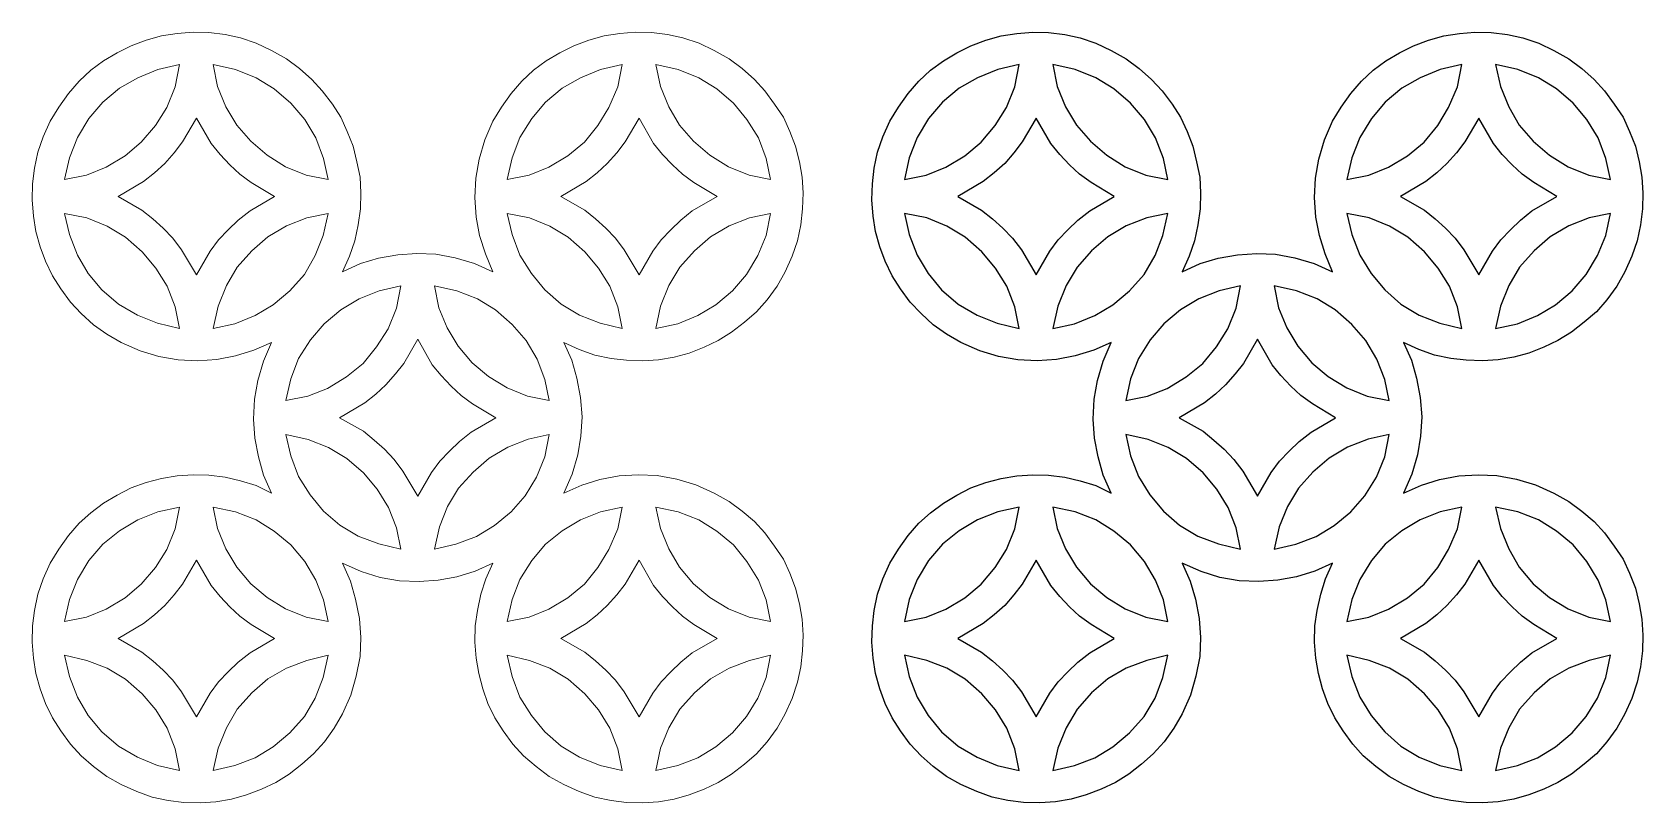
# Model space of a CAD drawing. Header units: centimetres. Extents: x -9.7 to 10.1, y 4.2 to 13.7.
import ezdxf

# ---------------------------------------------------------------- set-up
doc = ezdxf.new("R2010")
doc.units = ezdxf.units.CM
doc.header["$MEASUREMENT"] = 0
doc.layers.add('layer 1', color=7, linetype='Continuous')

msp = doc.modelspace()

# ---------------------------------------------------------------- linework, layer by layer
at = {"layer": 'layer 1', "color": 242, "lineweight": 9}
for points, knots in [([(-6.76647, 7.9941), (-6.76647, 7.9941), (-6.95483, 8.08559), (-6.95483, 8.08559), (-6.95483, 8.08559), (-6.95483, 8.08559), (-7.14857, 8.14479), (-7.14857, 8.14479), (-7.14857, 8.14479), (-7.14857, 8.14479), (-7.33693, 8.18784), (-7.33693, 8.18784), (-7.33693, 8.18784), (-7.33693, 8.18784), (-7.53605, 8.21475), (-7.53605, 8.21475), (-7.53605, 8.21475), (-7.53605, 8.21475), (-7.72979, 8.22013), (-7.72979, 8.22013), (-7.72979, 8.22013), (-7.72979, 8.22013), (-7.92353, 8.20399), (-7.92353, 8.20399), (-7.92353, 8.20399), (-7.92353, 8.20399), (-8.11727, 8.1717), (-8.11727, 8.1717), (-8.11727, 8.1717), (-8.11727, 8.1717), (-8.30563, 8.12326), (-8.30563, 8.12326), (-8.30563, 8.12326), (-8.30563, 8.12326), (-8.48861, 8.05868), (-8.48861, 8.05868), (-8.48861, 8.05868), (-8.48861, 8.05868), (-8.66082, 7.9672), (-8.66082, 7.9672), (-8.66082, 7.9672), (-8.66082, 7.9672), (-8.82765, 7.87032), (-8.82765, 7.87032), (-8.82765, 7.87032), (-8.82765, 7.87032), (-8.98372, 7.75193), (-8.98372, 7.75193), (-8.98372, 7.75193), (-8.98372, 7.75193), (-9.12903, 7.62277), (-9.12903, 7.62277), (-9.12903, 7.62277), (-9.12903, 7.62277), (-9.25819, 7.47208), (-9.25819, 7.47208), (-9.25819, 7.47208), (-9.25819, 7.47208), (-9.37659, 7.30525), (-9.37659, 7.30525), (-9.37659, 7.30525), (-9.37659, 7.30525), (-9.48422, 7.13303), (-9.48422, 7.13303), (-9.48422, 7.13303), (-9.48422, 7.13303), (-9.57033, 6.93929), (-9.57033, 6.93929), (-9.57033, 6.93929), (-9.57033, 6.93929), (-9.63491, 6.75093), (-9.63491, 6.75093), (-9.63491, 6.75093), (-9.63491, 6.75093), (-9.67796, 6.55181), (-9.67796, 6.55181), (-9.67796, 6.55181), (-9.67796, 6.55181), (-9.69949, 6.36345), (-9.69949, 6.36345), (-9.69949, 6.36345), (-9.69949, 6.36345), (-9.70487, 6.16433), (-9.70487, 6.16433), (-9.70487, 6.16433), (-9.70487, 6.16433), (-9.68872, 5.96521), (-9.68872, 5.96521), (-9.68872, 5.96521), (-9.68872, 5.96521), (-9.66182, 5.77685), (-9.66182, 5.77685), (-9.66182, 5.77685), (-9.66182, 5.77685), (-9.608, 5.58849), (-9.608, 5.58849), (-9.608, 5.58849), (-9.608, 5.58849), (-9.54342, 5.41089), (-9.54342, 5.41089), (-9.54342, 5.41089), (-9.54342, 5.41089), (-9.45731, 5.2333), (-9.45731, 5.2333), (-9.45731, 5.2333), (-9.45731, 5.2333), (-9.35506, 5.07185), (-9.35506, 5.07185), (-9.35506, 5.07185), (-9.35506, 5.07185), (-9.23666, 4.9104), (-9.23666, 4.9104), (-9.23666, 4.9104), (-9.23666, 4.9104), (-9.10212, 4.76509), (-9.10212, 4.76509), (-9.10212, 4.76509), (-9.10212, 4.76509), (-8.95143, 4.63593), (-8.95143, 4.63593), (-8.95143, 4.63593), (-8.95143, 4.63593), (-8.78998, 4.51215), (-8.78998, 4.51215), (-8.78998, 4.51215), (-8.78998, 4.51215), (-8.61239, 4.41528), (-8.61239, 4.41528), (-8.61239, 4.41528), (-8.61239, 4.41528), (-8.41865, 4.32917), (-8.41865, 4.32917), (-8.41865, 4.32917), (-8.41865, 4.32917), (-8.23029, 4.25921), (-8.23029, 4.25921), (-8.23029, 4.25921), (-8.23029, 4.25921), (-8.03655, 4.21616), (-8.03655, 4.21616), (-8.03655, 4.21616), (-8.03655, 4.21616), (-7.84281, 4.19463), (-7.84281, 4.19463), (-7.84281, 4.19463), (-7.84281, 4.19463), (-7.64368, 4.18925), (-7.64368, 4.18925), (-7.64368, 4.18925), (-7.64368, 4.18925), (-7.44994, 4.20001), (-7.44994, 4.20001), (-7.44994, 4.20001), (-7.44994, 4.20001), (-7.2562, 4.2323), (-7.2562, 4.2323), (-7.2562, 4.2323), (-7.2562, 4.2323), (-7.07322, 4.28612), (-7.07322, 4.28612), (-7.07322, 4.28612), (-7.07322, 4.28612), (-6.89025, 4.35608), (-6.89025, 4.35608), (-6.89025, 4.35608), (-6.89025, 4.35608), (-6.71265, 4.43681), (-6.71265, 4.43681), (-6.71265, 4.43681), (-6.71265, 4.43681), (-6.5512, 4.53906), (-6.5512, 4.53906), (-6.5512, 4.53906), (-6.5512, 4.53906), (-6.39513, 4.66284), (-6.39513, 4.66284), (-6.39513, 4.66284), (-6.39513, 4.66284), (-6.24983, 4.792), (-6.24983, 4.792), (-6.24983, 4.792), (-6.24983, 4.792), (-6.11528, 4.9373), (-6.11528, 4.9373), (-6.11528, 4.9373), (-6.11528, 4.9373), (-5.99689, 5.10414), (-5.99689, 5.10414), (-5.99689, 5.10414), (-5.99689, 5.10414), (-5.89463, 5.28173), (-5.89463, 5.28173), (-5.89463, 5.28173), (-5.89463, 5.28173), (-5.79238, 5.51315), (-5.79238, 5.51315), (-5.79238, 5.51315), (-5.79238, 5.51315), (-5.7278, 5.74456), (-5.7278, 5.74456), (-5.7278, 5.74456), (-5.7278, 5.74456), (-5.67937, 5.98673), (-5.67937, 5.98673), (-5.67937, 5.98673), (-5.67937, 5.98673), (-5.6686, 6.21815), (-5.6686, 6.21815), (-5.6686, 6.21815), (-5.6686, 6.21815), (-5.68475, 6.45494), (-5.68475, 6.45494), (-5.68475, 6.45494), (-5.68475, 6.45494), (-5.73318, 6.69174), (-5.73318, 6.69174), (-5.73318, 6.69174), (-5.73318, 6.69174), (-5.79776, 6.91238), (-5.79776, 6.91238), (-5.79776, 6.91238), (-5.79776, 6.91238), (-5.89463, 7.13303), (-5.89463, 7.13303), (-5.89463, 7.13303), (-5.89463, 7.13303), (-5.66322, 7.03078), (-5.66322, 7.03078), (-5.66322, 7.03078), (-5.66322, 7.03078), (-5.43181, 6.95544), (-5.43181, 6.95544), (-5.43181, 6.95544), (-5.43181, 6.95544), (-5.19502, 6.91777), (-5.19502, 6.91777), (-5.19502, 6.91777), (-5.19502, 6.91777), (-4.95284, 6.907), (-4.95284, 6.907), (-4.95284, 6.907), (-4.95284, 6.907), (-4.72143, 6.92315), (-4.72143, 6.92315), (-4.72143, 6.92315), (-4.72143, 6.92315), (-4.49001, 6.9662), (-4.49001, 6.9662), (-4.49001, 6.9662), (-4.49001, 6.9662), (-4.26398, 7.03616), (-4.26398, 7.03616), (-4.26398, 7.03616), (-4.26398, 7.03616), (-4.04872, 7.13303), (-4.04872, 7.13303), (-4.04872, 7.13303), (-4.04872, 7.13303), (-4.13482, 6.93929), (-4.13482, 6.93929), (-4.13482, 6.93929), (-4.13482, 6.93929), (-4.19402, 6.75093), (-4.19402, 6.75093), (-4.19402, 6.75093), (-4.19402, 6.75093), (-4.23707, 6.55181), (-4.23707, 6.55181), (-4.23707, 6.55181), (-4.23707, 6.55181), (-4.26398, 6.36345), (-4.26398, 6.36345), (-4.26398, 6.36345), (-4.26398, 6.36345), (-4.26936, 6.16433), (-4.26936, 6.16433), (-4.26936, 6.16433), (-4.26936, 6.16433), (-4.25322, 5.96521), (-4.25322, 5.96521), (-4.25322, 5.96521), (-4.25322, 5.96521), (-4.22093, 5.77685), (-4.22093, 5.77685), (-4.22093, 5.77685), (-4.22093, 5.77685), (-4.17249, 5.58849), (-4.17249, 5.58849), (-4.17249, 5.58849), (-4.17249, 5.58849), (-4.10791, 5.41089), (-4.10791, 5.41089), (-4.10791, 5.41089), (-4.10791, 5.41089), (-4.02181, 5.2333), (-4.02181, 5.2333), (-4.02181, 5.2333), (-4.02181, 5.2333), (-3.91955, 5.07185), (-3.91955, 5.07185), (-3.91955, 5.07185), (-3.91955, 5.07185), (-3.80116, 4.9104), (-3.80116, 4.9104), (-3.80116, 4.9104), (-3.80116, 4.9104), (-3.672, 4.76509), (-3.672, 4.76509), (-3.672, 4.76509), (-3.672, 4.76509), (-3.51593, 4.63593), (-3.51593, 4.63593), (-3.51593, 4.63593), (-3.51593, 4.63593), (-3.35448, 4.51215), (-3.35448, 4.51215), (-3.35448, 4.51215), (-3.35448, 4.51215), (-3.17688, 4.41528), (-3.17688, 4.41528), (-3.17688, 4.41528), (-3.17688, 4.41528), (-2.98852, 4.32917), (-2.98852, 4.32917), (-2.98852, 4.32917), (-2.98852, 4.32917), (-2.79478, 4.25921), (-2.79478, 4.25921), (-2.79478, 4.25921), (-2.79478, 4.25921), (-2.59566, 4.21616), (-2.59566, 4.21616), (-2.59566, 4.21616), (-2.59566, 4.21616), (-2.4073, 4.19463), (-2.4073, 4.19463), (-2.4073, 4.19463), (-2.4073, 4.19463), (-2.20818, 4.18925), (-2.20818, 4.18925), (-2.20818, 4.18925), (-2.20818, 4.18925), (-2.01444, 4.20001), (-2.01444, 4.20001), (-2.01444, 4.20001), (-2.01444, 4.20001), (-1.8207, 4.2323), (-1.8207, 4.2323), (-1.8207, 4.2323), (-1.8207, 4.2323), (-1.63772, 4.28612), (-1.63772, 4.28612), (-1.63772, 4.28612), (-1.63772, 4.28612), (-1.45474, 4.35608), (-1.45474, 4.35608), (-1.45474, 4.35608), (-1.45474, 4.35608), (-1.28253, 4.43681), (-1.28253, 4.43681), (-1.28253, 4.43681), (-1.28253, 4.43681), (-1.1157, 4.53906), (-1.1157, 4.53906), (-1.1157, 4.53906), (-1.1157, 4.53906), (-0.95963, 4.66284), (-0.95963, 4.66284), (-0.95963, 4.66284), (-0.95963, 4.66284), (-0.80894, 4.792), (-0.80894, 4.792), (-0.80894, 4.792), (-0.80894, 4.792), (-0.67978, 4.9373), (-0.67978, 4.9373), (-0.67978, 4.9373), (-0.67978, 4.9373), (-0.55598, 5.10414), (-0.55598, 5.10414), (-0.55598, 5.10414), (-0.55598, 5.10414), (-0.45913, 5.28173), (-0.45913, 5.28173), (-0.45913, 5.28173), (-0.45913, 5.28173), (-0.37302, 5.47009), (-0.37302, 5.47009), (-0.37302, 5.47009), (-0.37302, 5.47009), (-0.30844, 5.66921), (-0.30844, 5.66921), (-0.30844, 5.66921), (-0.30844, 5.66921), (-0.26539, 5.85757), (-0.26539, 5.85757), (-0.26539, 5.85757), (-0.26539, 5.85757), (-0.24386, 6.0567), (-0.24386, 6.0567), (-0.24386, 6.0567), (-0.24386, 6.0567), (-0.23848, 6.25044), (-0.23848, 6.25044), (-0.23848, 6.25044), (-0.23848, 6.25044), (-0.24924, 6.44418), (-0.24924, 6.44418), (-0.24924, 6.44418), (-0.24924, 6.44418), (-0.28153, 6.63254), (-0.28153, 6.63254), (-0.28153, 6.63254), (-0.28153, 6.63254), (-0.32997, 6.82628), (-0.32997, 6.82628), (-0.32997, 6.82628), (-0.32997, 6.82628), (-0.39993, 7.00925), (-0.39993, 7.00925), (-0.39993, 7.00925), (-0.39993, 7.00925), (-0.48066, 7.18147), (-0.48066, 7.18147), (-0.48066, 7.18147), (-0.48066, 7.18147), (-0.58829, 7.34292), (-0.58829, 7.34292), (-0.58829, 7.34292), (-0.58829, 7.34292), (-0.70669, 7.50437), (-0.70669, 7.50437), (-0.70669, 7.50437), (-0.70669, 7.50437), (-0.83585, 7.64429), (-0.83585, 7.64429), (-0.83585, 7.64429), (-0.83585, 7.64429), (-0.98653, 7.77345), (-0.98653, 7.77345), (-0.98653, 7.77345), (-0.98653, 7.77345), (-1.14799, 7.89185), (-1.14799, 7.89185), (-1.14799, 7.89185), (-1.14799, 7.89185), (-1.33096, 7.9941), (-1.33096, 7.9941), (-1.33096, 7.9941), (-1.33096, 7.9941), (-1.55699, 8.09636), (-1.55699, 8.09636), (-1.55699, 8.09636), (-1.55699, 8.09636), (-1.78841, 8.16632), (-1.78841, 8.16632), (-1.78841, 8.16632), (-1.78841, 8.16632), (-2.03058, 8.20937), (-2.03058, 8.20937), (-2.03058, 8.20937), (-2.03058, 8.20937), (-2.26199, 8.22013), (-2.26199, 8.22013), (-2.26199, 8.22013), (-2.26199, 8.22013), (-2.49879, 8.20399), (-2.49879, 8.20399), (-2.49879, 8.20399), (-2.49879, 8.20399), (-2.73558, 8.16094), (-2.73558, 8.16094), (-2.73558, 8.16094), (-2.73558, 8.16094), (-2.95623, 8.09097), (-2.95623, 8.09097), (-2.95623, 8.09097), (-2.95623, 8.09097), (-3.17688, 7.9941), (-3.17688, 7.9941), (-3.17688, 7.9941), (-3.17688, 7.9941), (-3.07463, 8.22552), (-3.07463, 8.22552), (-3.07463, 8.22552), (-3.07463, 8.22552), (-3.00467, 8.46231), (-3.00467, 8.46231), (-3.00467, 8.46231), (-3.00467, 8.46231), (-2.967, 8.69372), (-2.967, 8.69372), (-2.967, 8.69372), (-2.967, 8.69372), (-2.95085, 8.93052), (-2.95085, 8.93052), (-2.95085, 8.93052), (-2.95085, 8.93052), (-2.97238, 9.16731), (-2.97238, 9.16731), (-2.97238, 9.16731), (-2.97238, 9.16731), (-3.01543, 9.40411), (-3.01543, 9.40411), (-3.01543, 9.40411), (-3.01543, 9.40411), (-3.08001, 9.62476), (-3.08001, 9.62476), (-3.08001, 9.62476), (-3.08001, 9.62476), (-3.17688, 9.8454), (-3.17688, 9.8454), (-3.17688, 9.8454), (-3.17688, 9.8454), (-2.98852, 9.7593), (-2.98852, 9.7593), (-2.98852, 9.7593), (-2.98852, 9.7593), (-2.79478, 9.68934), (-2.79478, 9.68934), (-2.79478, 9.68934), (-2.79478, 9.68934), (-2.59566, 9.64628), (-2.59566, 9.64628), (-2.59566, 9.64628), (-2.59566, 9.64628), (-2.4073, 9.62476), (-2.4073, 9.62476), (-2.4073, 9.62476), (-2.4073, 9.62476), (-2.20818, 9.61937), (-2.20818, 9.61937), (-2.20818, 9.61937), (-2.20818, 9.61937), (-2.01444, 9.63014), (-2.01444, 9.63014), (-2.01444, 9.63014), (-2.01444, 9.63014), (-1.8207, 9.66243), (-1.8207, 9.66243), (-1.8207, 9.66243), (-1.8207, 9.66243), (-1.63772, 9.71086), (-1.63772, 9.71086), (-1.63772, 9.71086), (-1.63772, 9.71086), (-1.45474, 9.78621), (-1.45474, 9.78621), (-1.45474, 9.78621), (-1.45474, 9.78621), (-1.28253, 9.86693), (-1.28253, 9.86693), (-1.28253, 9.86693), (-1.28253, 9.86693), (-1.1157, 9.96918), (-1.1157, 9.96918), (-1.1157, 9.96918), (-1.1157, 9.96918), (-0.95963, 10.09296), (-0.95963, 10.09296), (-0.95963, 10.09296), (-0.95963, 10.09296), (-0.80894, 10.22212), (-0.80894, 10.22212), (-0.80894, 10.22212), (-0.80894, 10.22212), (-0.67978, 10.36743), (-0.67978, 10.36743), (-0.67978, 10.36743), (-0.67978, 10.36743), (-0.55598, 10.53426), (-0.55598, 10.53426), (-0.55598, 10.53426), (-0.55598, 10.53426), (-0.45913, 10.71186), (-0.45913, 10.71186), (-0.45913, 10.71186), (-0.45913, 10.71186), (-0.37302, 10.9056), (-0.37302, 10.9056), (-0.37302, 10.9056), (-0.37302, 10.9056), (-0.30844, 11.09396), (-0.30844, 11.09396), (-0.30844, 11.09396), (-0.30844, 11.09396), (-0.26539, 11.2877), (-0.26539, 11.2877), (-0.26539, 11.2877), (-0.26539, 11.2877), (-0.24386, 11.48682), (-0.24386, 11.48682), (-0.24386, 11.48682), (-0.24386, 11.48682), (-0.23848, 11.68056), (-0.23848, 11.68056), (-0.23848, 11.68056), (-0.23848, 11.68056), (-0.24924, 11.8743), (-0.24924, 11.8743), (-0.24924, 11.8743), (-0.24924, 11.8743), (-0.28153, 12.06266), (-0.28153, 12.06266), (-0.28153, 12.06266), (-0.28153, 12.06266), (-0.32997, 12.2564), (-0.32997, 12.2564), (-0.32997, 12.2564), (-0.32997, 12.2564), (-0.39993, 12.434), (-0.39993, 12.434), (-0.39993, 12.434), (-0.39993, 12.434), (-0.48066, 12.61159), (-0.48066, 12.61159), (-0.48066, 12.61159), (-0.48066, 12.61159), (-0.58829, 12.77304), (-0.58829, 12.77304), (-0.58829, 12.77304), (-0.58829, 12.77304), (-0.70669, 12.93449), (-0.70669, 12.93449), (-0.70669, 12.93449), (-0.70669, 12.93449), (-0.83585, 13.07442), (-0.83585, 13.07442), (-0.83585, 13.07442), (-0.83585, 13.07442), (-0.98653, 13.20896), (-0.98653, 13.20896), (-0.98653, 13.20896), (-0.98653, 13.20896), (-1.14799, 13.32736), (-1.14799, 13.32736), (-1.14799, 13.32736), (-1.14799, 13.32736), (-1.33096, 13.42961), (-1.33096, 13.42961), (-1.33096, 13.42961), (-1.33096, 13.42961), (-1.51394, 13.5211), (-1.51394, 13.5211), (-1.51394, 13.5211), (-1.51394, 13.5211), (-1.71306, 13.58568), (-1.71306, 13.58568), (-1.71306, 13.58568), (-1.71306, 13.58568), (-1.9014, 13.62873), (-1.9014, 13.62873), (-1.9014, 13.62873), (-1.9014, 13.62873), (-2.10054, 13.65026), (-2.10054, 13.65026), (-2.10054, 13.65026), (-2.10054, 13.65026), (-2.29967, 13.65564), (-2.29967, 13.65564), (-2.29967, 13.65564), (-2.29967, 13.65564), (-2.48803, 13.63949), (-2.48803, 13.63949), (-2.48803, 13.63949), (-2.48803, 13.63949), (-2.68177, 13.61259), (-2.68177, 13.61259), (-2.68177, 13.61259), (-2.68177, 13.61259), (-2.87013, 13.55877), (-2.87013, 13.55877), (-2.87013, 13.55877), (-2.87013, 13.55877), (-3.0531, 13.48881), (-3.0531, 13.48881), (-3.0531, 13.48881), (-3.0531, 13.48881), (-3.22532, 13.4027), (-3.22532, 13.4027), (-3.22532, 13.4027), (-3.22532, 13.4027), (-3.39215, 13.30583), (-3.39215, 13.30583), (-3.39215, 13.30583), (-3.39215, 13.30583), (-3.54822, 13.18743), (-3.54822, 13.18743), (-3.54822, 13.18743), (-3.54822, 13.18743), (-3.69352, 13.05289), (-3.69352, 13.05289), (-3.69352, 13.05289), (-3.69352, 13.05289), (-3.82268, 12.9022), (-3.82268, 12.9022), (-3.82268, 12.9022), (-3.82268, 12.9022), (-3.94108, 12.73537), (-3.94108, 12.73537), (-3.94108, 12.73537), (-3.94108, 12.73537), (-4.04872, 12.56316), (-4.04872, 12.56316), (-4.04872, 12.56316), (-4.04872, 12.56316), (-4.14559, 12.33174), (-4.14559, 12.33174), (-4.14559, 12.33174), (-4.14559, 12.33174), (-4.21555, 12.09495), (-4.21555, 12.09495), (-4.21555, 12.09495), (-4.21555, 12.09495), (-4.2586, 11.86354), (-4.2586, 11.86354), (-4.2586, 11.86354), (-4.2586, 11.86354), (-4.26936, 11.62674), (-4.26936, 11.62674), (-4.26936, 11.62674), (-4.26936, 11.62674), (-4.25322, 11.38457), (-4.25322, 11.38457), (-4.25322, 11.38457), (-4.25322, 11.38457), (-4.21017, 11.15854), (-4.21017, 11.15854), (-4.21017, 11.15854), (-4.21017, 11.15854), (-4.1402, 10.93251), (-4.1402, 10.93251), (-4.1402, 10.93251), (-4.1402, 10.93251), (-4.04872, 10.71186), (-4.04872, 10.71186), (-4.04872, 10.71186), (-4.04872, 10.71186), (-4.27475, 10.81411), (-4.27475, 10.81411), (-4.27475, 10.81411), (-4.27475, 10.81411), (-4.51154, 10.88407), (-4.51154, 10.88407), (-4.51154, 10.88407), (-4.51154, 10.88407), (-4.74833, 10.92712), (-4.74833, 10.92712), (-4.74833, 10.92712), (-4.74833, 10.92712), (-4.97975, 10.93789), (-4.97975, 10.93789), (-4.97975, 10.93789), (-4.97975, 10.93789), (-5.21654, 10.92174), (-5.21654, 10.92174), (-5.21654, 10.92174), (-5.21654, 10.92174), (-5.45334, 10.87869), (-5.45334, 10.87869), (-5.45334, 10.87869), (-5.45334, 10.87869), (-5.67399, 10.81411), (-5.67399, 10.81411), (-5.67399, 10.81411), (-5.67399, 10.81411), (-5.89463, 10.71186), (-5.89463, 10.71186), (-5.89463, 10.71186), (-5.89463, 10.71186), (-5.80853, 10.9056), (-5.80853, 10.9056), (-5.80853, 10.9056), (-5.80853, 10.9056), (-5.74395, 11.09396), (-5.74395, 11.09396), (-5.74395, 11.09396), (-5.74395, 11.09396), (-5.70089, 11.2877), (-5.70089, 11.2877), (-5.70089, 11.2877), (-5.70089, 11.2877), (-5.67399, 11.48682), (-5.67399, 11.48682), (-5.67399, 11.48682), (-5.67399, 11.48682), (-5.6686, 11.68056), (-5.6686, 11.68056), (-5.6686, 11.68056), (-5.6686, 11.68056), (-5.67937, 11.8743), (-5.67937, 11.8743), (-5.67937, 11.8743), (-5.67937, 11.8743), (-5.71704, 12.06266), (-5.71704, 12.06266), (-5.71704, 12.06266), (-5.71704, 12.06266), (-5.76547, 12.2564), (-5.76547, 12.2564), (-5.76547, 12.2564), (-5.76547, 12.2564), (-5.83544, 12.434), (-5.83544, 12.434), (-5.83544, 12.434), (-5.83544, 12.434), (-5.91616, 12.61159), (-5.91616, 12.61159), (-5.91616, 12.61159), (-5.91616, 12.61159), (-6.01841, 12.77304), (-6.01841, 12.77304), (-6.01841, 12.77304), (-6.01841, 12.77304), (-6.14219, 12.93449), (-6.14219, 12.93449), (-6.14219, 12.93449), (-6.14219, 12.93449), (-6.27135, 13.07442), (-6.27135, 13.07442), (-6.27135, 13.07442), (-6.27135, 13.07442), (-6.42204, 13.20896), (-6.42204, 13.20896), (-6.42204, 13.20896), (-6.42204, 13.20896), (-6.58349, 13.32736), (-6.58349, 13.32736), (-6.58349, 13.32736), (-6.58349, 13.32736), (-6.76647, 13.42961), (-6.76647, 13.42961), (-6.76647, 13.42961), (-6.76647, 13.42961), (-6.95483, 13.5211), (-6.95483, 13.5211), (-6.95483, 13.5211), (-6.95483, 13.5211), (-7.14857, 13.58568), (-7.14857, 13.58568), (-7.14857, 13.58568), (-7.14857, 13.58568), (-7.33693, 13.62873), (-7.33693, 13.62873), (-7.33693, 13.62873), (-7.33693, 13.62873), (-7.53605, 13.65026), (-7.53605, 13.65026), (-7.53605, 13.65026), (-7.53605, 13.65026), (-7.72979, 13.65564), (-7.72979, 13.65564), (-7.72979, 13.65564), (-7.72979, 13.65564), (-7.92353, 13.63949), (-7.92353, 13.63949), (-7.92353, 13.63949), (-7.92353, 13.63949), (-8.11727, 13.61259), (-8.11727, 13.61259), (-8.11727, 13.61259), (-8.11727, 13.61259), (-8.30563, 13.55877), (-8.30563, 13.55877), (-8.30563, 13.55877), (-8.30563, 13.55877), (-8.48861, 13.48881), (-8.48861, 13.48881), (-8.48861, 13.48881), (-8.48861, 13.48881), (-8.66082, 13.4027), (-8.66082, 13.4027), (-8.66082, 13.4027), (-8.66082, 13.4027), (-8.82765, 13.30583), (-8.82765, 13.30583), (-8.82765, 13.30583), (-8.82765, 13.30583), (-8.98372, 13.18743), (-8.98372, 13.18743), (-8.98372, 13.18743), (-8.98372, 13.18743), (-9.12903, 13.05289), (-9.12903, 13.05289), (-9.12903, 13.05289), (-9.12903, 13.05289), (-9.25819, 12.9022), (-9.25819, 12.9022), (-9.25819, 12.9022), (-9.25819, 12.9022), (-9.37659, 12.73537), (-9.37659, 12.73537), (-9.37659, 12.73537), (-9.37659, 12.73537), (-9.48422, 12.56316), (-9.48422, 12.56316), (-9.48422, 12.56316), (-9.48422, 12.56316), (-9.57033, 12.36942), (-9.57033, 12.36942), (-9.57033, 12.36942), (-9.57033, 12.36942), (-9.63491, 12.18106), (-9.63491, 12.18106), (-9.63491, 12.18106), (-9.63491, 12.18106), (-9.67796, 11.98732), (-9.67796, 11.98732), (-9.67796, 11.98732), (-9.67796, 11.98732), (-9.69949, 11.79358), (-9.69949, 11.79358), (-9.69949, 11.79358), (-9.69949, 11.79358), (-9.70487, 11.59445), (-9.70487, 11.59445), (-9.70487, 11.59445), (-9.70487, 11.59445), (-9.68872, 11.39533), (-9.68872, 11.39533), (-9.68872, 11.39533), (-9.68872, 11.39533), (-9.66182, 11.20697), (-9.66182, 11.20697), (-9.66182, 11.20697), (-9.66182, 11.20697), (-9.608, 11.01861), (-9.608, 11.01861), (-9.608, 11.01861), (-9.608, 11.01861), (-9.54342, 10.84102), (-9.54342, 10.84102), (-9.54342, 10.84102), (-9.54342, 10.84102), (-9.45731, 10.66342), (-9.45731, 10.66342), (-9.45731, 10.66342), (-9.45731, 10.66342), (-9.35506, 10.50197), (-9.35506, 10.50197), (-9.35506, 10.50197), (-9.35506, 10.50197), (-9.23666, 10.34052), (-9.23666, 10.34052), (-9.23666, 10.34052), (-9.23666, 10.34052), (-9.10212, 10.2006), (-9.10212, 10.2006), (-9.10212, 10.2006), (-9.10212, 10.2006), (-8.95143, 10.06067), (-8.95143, 10.06067), (-8.95143, 10.06067), (-8.95143, 10.06067), (-8.78998, 9.94766), (-8.78998, 9.94766), (-8.78998, 9.94766), (-8.78998, 9.94766), (-8.61239, 9.8454), (-8.61239, 9.8454), (-8.61239, 9.8454), (-8.61239, 9.8454), (-8.38097, 9.74315), (-8.38097, 9.74315), (-8.38097, 9.74315), (-8.38097, 9.74315), (-8.14956, 9.67319), (-8.14956, 9.67319), (-8.14956, 9.67319), (-8.14956, 9.67319), (-7.91277, 9.63014), (-7.91277, 9.63014), (-7.91277, 9.63014), (-7.91277, 9.63014), (-7.67597, 9.61937), (-7.67597, 9.61937), (-7.67597, 9.61937), (-7.67597, 9.61937), (-7.43918, 9.63552), (-7.43918, 9.63552), (-7.43918, 9.63552), (-7.43918, 9.63552), (-7.20777, 9.67857), (-7.20777, 9.67857), (-7.20777, 9.67857), (-7.20777, 9.67857), (-6.98174, 9.74853), (-6.98174, 9.74853), (-6.98174, 9.74853), (-6.98174, 9.74853), (-6.76647, 9.8454), (-6.76647, 9.8454), (-6.76647, 9.8454), (-6.76647, 9.8454), (-6.86334, 9.61399), (-6.86334, 9.61399), (-6.86334, 9.61399), (-6.86334, 9.61399), (-6.9333, 9.3772), (-6.9333, 9.3772), (-6.9333, 9.3772), (-6.9333, 9.3772), (-6.97635, 9.14579), (-6.97635, 9.14579), (-6.97635, 9.14579), (-6.97635, 9.14579), (-6.98712, 8.90361), (-6.98712, 8.90361), (-6.98712, 8.90361), (-6.98712, 8.90361), (-6.97097, 8.66681), (-6.97097, 8.66681), (-6.97097, 8.66681), (-6.97097, 8.66681), (-6.92792, 8.44078), (-6.92792, 8.44078), (-6.92792, 8.44078), (-6.92792, 8.44078), (-6.86334, 8.21475), (-6.86334, 8.21475), (-6.86334, 8.21475), (-6.86334, 8.21475), (-6.76647, 7.9941), (-6.76647, 7.9941)], [0, 0, 0, 0, 0.00389105, 0.00389105, 0.00389105, 0.00389105, 0.0077821, 0.0077821, 0.0077821, 0.0077821, 0.01167315, 0.01167315, 0.01167315, 0.01167315, 0.0155642, 0.0155642, 0.0155642, 0.0155642, 0.01945525, 0.01945525, 0.01945525, 0.01945525, 0.0233463, 0.0233463, 0.0233463, 0.0233463, 0.02723735, 0.02723735, 0.02723735, 0.02723735, 0.0311284, 0.0311284, 0.0311284, 0.0311284, 0.03501946, 0.03501946, 0.03501946, 0.03501946, 0.03891051, 0.03891051, 0.03891051, 0.03891051, 0.04280156, 0.04280156, 0.04280156, 0.04280156, 0.04669261, 0.04669261, 0.04669261, 0.04669261, 0.05058366, 0.05058366, 0.05058366, 0.05058366, 0.05447471, 0.05447471, 0.05447471, 0.05447471, 0.05836576, 0.05836576, 0.05836576, 0.05836576, 0.06225681, 0.06225681, 0.06225681, 0.06225681, 0.06614786, 0.06614786, 0.06614786, 0.06614786, 0.07003891, 0.07003891, 0.07003891, 0.07003891, 0.07392996, 0.07392996, 0.07392996, 0.07392996, 0.07782101, 0.07782101, 0.07782101, 0.07782101, 0.08171206, 0.08171206, 0.08171206, 0.08171206, 0.08560311, 0.08560311, 0.08560311, 0.08560311, 0.08949416, 0.08949416, 0.08949416, 0.08949416, 0.09338521, 0.09338521, 0.09338521, 0.09338521, 0.09727626, 0.09727626, 0.09727626, 0.09727626, 0.10116732, 0.10116732, 0.10116732, 0.10116732, 0.10505837, 0.10505837, 0.10505837, 0.10505837, 0.10894942, 0.10894942, 0.10894942, 0.10894942, 0.11284047, 0.11284047, 0.11284047, 0.11284047, 0.11673152, 0.11673152, 0.11673152, 0.11673152, 0.12062257, 0.12062257, 0.12062257, 0.12062257, 0.12451362, 0.12451362, 0.12451362, 0.12451362, 0.12840467, 0.12840467, 0.12840467, 0.12840467, 0.13229572, 0.13229572, 0.13229572, 0.13229572, 0.13618677, 0.13618677, 0.13618677, 0.13618677, 0.14007782, 0.14007782, 0.14007782, 0.14007782, 0.14396887, 0.14396887, 0.14396887, 0.14396887, 0.14785992, 0.14785992, 0.14785992, 0.14785992, 0.15175097, 0.15175097, 0.15175097, 0.15175097, 0.15564202, 0.15564202, 0.15564202, 0.15564202, 0.15953307, 0.15953307, 0.15953307, 0.15953307, 0.16342412, 0.16342412, 0.16342412, 0.16342412, 0.16731518, 0.16731518, 0.16731518, 0.16731518, 0.17120623, 0.17120623, 0.17120623, 0.17120623, 0.17509728, 0.17509728, 0.17509728, 0.17509728, 0.17898833, 0.17898833, 0.17898833, 0.17898833, 0.18287938, 0.18287938, 0.18287938, 0.18287938, 0.18677043, 0.18677043, 0.18677043, 0.18677043, 0.19066148, 0.19066148, 0.19066148, 0.19066148, 0.19455253, 0.19455253, 0.19455253, 0.19455253, 0.19844358, 0.19844358, 0.19844358, 0.19844358, 0.20233463, 0.20233463, 0.20233463, 0.20233463, 0.20622568, 0.20622568, 0.20622568, 0.20622568, 0.21011673, 0.21011673, 0.21011673, 0.21011673, 0.21400778, 0.21400778, 0.21400778, 0.21400778, 0.21789883, 0.21789883, 0.21789883, 0.21789883, 0.22178988, 0.22178988, 0.22178988, 0.22178988, 0.22568093, 0.22568093, 0.22568093, 0.22568093, 0.22957198, 0.22957198, 0.22957198, 0.22957198, 0.23346304, 0.23346304, 0.23346304, 0.23346304, 0.23735409, 0.23735409, 0.23735409, 0.23735409, 0.24124514, 0.24124514, 0.24124514, 0.24124514, 0.24513619, 0.24513619, 0.24513619, 0.24513619, 0.24902724, 0.24902724, 0.24902724, 0.24902724, 0.25291829, 0.25291829, 0.25291829, 0.25291829, 0.25680934, 0.25680934, 0.25680934, 0.25680934, 0.26070039, 0.26070039, 0.26070039, 0.26070039, 0.26459144, 0.26459144, 0.26459144, 0.26459144, 0.26848249, 0.26848249, 0.26848249, 0.26848249, 0.27237354, 0.27237354, 0.27237354, 0.27237354, 0.27626459, 0.27626459, 0.27626459, 0.27626459, 0.28015564, 0.28015564, 0.28015564, 0.28015564, 0.28404669, 0.28404669, 0.28404669, 0.28404669, 0.28793774, 0.28793774, 0.28793774, 0.28793774, 0.29182879, 0.29182879, 0.29182879, 0.29182879, 0.29571984, 0.29571984, 0.29571984, 0.29571984, 0.29961089, 0.29961089, 0.29961089, 0.29961089, 0.30350195, 0.30350195, 0.30350195, 0.30350195, 0.307393, 0.307393, 0.307393, 0.307393, 0.31128405, 0.31128405, 0.31128405, 0.31128405, 0.3151751, 0.3151751, 0.3151751, 0.3151751, 0.31906615, 0.31906615, 0.31906615, 0.31906615, 0.3229572, 0.3229572, 0.3229572, 0.3229572, 0.32684825, 0.32684825, 0.32684825, 0.32684825, 0.3307393, 0.3307393, 0.3307393, 0.3307393, 0.33463035, 0.33463035, 0.33463035, 0.33463035, 0.3385214, 0.3385214, 0.3385214, 0.3385214, 0.34241245, 0.34241245, 0.34241245, 0.34241245, 0.3463035, 0.3463035, 0.3463035, 0.3463035, 0.35019455, 0.35019455, 0.35019455, 0.35019455, 0.3540856, 0.3540856, 0.3540856, 0.3540856, 0.35797665, 0.35797665, 0.35797665, 0.35797665, 0.3618677, 0.3618677, 0.3618677, 0.3618677, 0.36575875, 0.36575875, 0.36575875, 0.36575875, 0.36964981, 0.36964981, 0.36964981, 0.36964981, 0.37354086, 0.37354086, 0.37354086, 0.37354086, 0.37743191, 0.37743191, 0.37743191, 0.37743191, 0.38132296, 0.38132296, 0.38132296, 0.38132296, 0.38521401, 0.38521401, 0.38521401, 0.38521401, 0.38910506, 0.38910506, 0.38910506, 0.38910506, 0.39299611, 0.39299611, 0.39299611, 0.39299611, 0.39688716, 0.39688716, 0.39688716, 0.39688716, 0.40077821, 0.40077821, 0.40077821, 0.40077821, 0.40466926, 0.40466926, 0.40466926, 0.40466926, 0.40856031, 0.40856031, 0.40856031, 0.40856031, 0.41245136, 0.41245136, 0.41245136, 0.41245136, 0.41634241, 0.41634241, 0.41634241, 0.41634241, 0.42023346, 0.42023346, 0.42023346, 0.42023346, 0.42412451, 0.42412451, 0.42412451, 0.42412451, 0.42801556, 0.42801556, 0.42801556, 0.42801556, 0.43190661, 0.43190661, 0.43190661, 0.43190661, 0.43579767, 0.43579767, 0.43579767, 0.43579767, 0.43968872, 0.43968872, 0.43968872, 0.43968872, 0.44357977, 0.44357977, 0.44357977, 0.44357977, 0.44747082, 0.44747082, 0.44747082, 0.44747082, 0.45136187, 0.45136187, 0.45136187, 0.45136187, 0.45525292, 0.45525292, 0.45525292, 0.45525292, 0.45914397, 0.45914397, 0.45914397, 0.45914397, 0.46303502, 0.46303502, 0.46303502, 0.46303502, 0.46692607, 0.46692607, 0.46692607, 0.46692607, 0.47081712, 0.47081712, 0.47081712, 0.47081712, 0.47470817, 0.47470817, 0.47470817, 0.47470817, 0.47859922, 0.47859922, 0.47859922, 0.47859922, 0.48249027, 0.48249027, 0.48249027, 0.48249027, 0.48638132, 0.48638132, 0.48638132, 0.48638132, 0.49027237, 0.49027237, 0.49027237, 0.49027237, 0.49416342, 0.49416342, 0.49416342, 0.49416342, 0.49805447, 0.49805447, 0.49805447, 0.49805447, 0.50194553, 0.50194553, 0.50194553, 0.50194553, 0.50583658, 0.50583658, 0.50583658, 0.50583658, 0.50972763, 0.50972763, 0.50972763, 0.50972763, 0.51361868, 0.51361868, 0.51361868, 0.51361868, 0.51750973, 0.51750973, 0.51750973, 0.51750973, 0.52140078, 0.52140078, 0.52140078, 0.52140078, 0.52529183, 0.52529183, 0.52529183, 0.52529183, 0.52918288, 0.52918288, 0.52918288, 0.52918288, 0.53307393, 0.53307393, 0.53307393, 0.53307393, 0.53696498, 0.53696498, 0.53696498, 0.53696498, 0.54085603, 0.54085603, 0.54085603, 0.54085603, 0.54474708, 0.54474708, 0.54474708, 0.54474708, 0.54863813, 0.54863813, 0.54863813, 0.54863813, 0.55252918, 0.55252918, 0.55252918, 0.55252918, 0.55642023, 0.55642023, 0.55642023, 0.55642023, 0.56031128, 0.56031128, 0.56031128, 0.56031128, 0.56420233, 0.56420233, 0.56420233, 0.56420233, 0.56809339, 0.56809339, 0.56809339, 0.56809339, 0.57198444, 0.57198444, 0.57198444, 0.57198444, 0.57587549, 0.57587549, 0.57587549, 0.57587549, 0.57976654, 0.57976654, 0.57976654, 0.57976654, 0.58365759, 0.58365759, 0.58365759, 0.58365759, 0.58754864, 0.58754864, 0.58754864, 0.58754864, 0.59143969, 0.59143969, 0.59143969, 0.59143969, 0.59533074, 0.59533074, 0.59533074, 0.59533074, 0.59922179, 0.59922179, 0.59922179, 0.59922179, 0.60311284, 0.60311284, 0.60311284, 0.60311284, 0.60700389, 0.60700389, 0.60700389, 0.60700389, 0.61089494, 0.61089494, 0.61089494, 0.61089494, 0.61478599, 0.61478599, 0.61478599, 0.61478599, 0.61867704, 0.61867704, 0.61867704, 0.61867704, 0.62256809, 0.62256809, 0.62256809, 0.62256809, 0.62645914, 0.62645914, 0.62645914, 0.62645914, 0.63035019, 0.63035019, 0.63035019, 0.63035019, 0.63424125, 0.63424125, 0.63424125, 0.63424125, 0.6381323, 0.6381323, 0.6381323, 0.6381323, 0.64202335, 0.64202335, 0.64202335, 0.64202335, 0.6459144, 0.6459144, 0.6459144, 0.6459144, 0.64980545, 0.64980545, 0.64980545, 0.64980545, 0.6536965, 0.6536965, 0.6536965, 0.6536965, 0.65758755, 0.65758755, 0.65758755, 0.65758755, 0.6614786, 0.6614786, 0.6614786, 0.6614786, 0.66536965, 0.66536965, 0.66536965, 0.66536965, 0.6692607, 0.6692607, 0.6692607, 0.6692607, 0.67315175, 0.67315175, 0.67315175, 0.67315175, 0.6770428, 0.6770428, 0.6770428, 0.6770428, 0.68093385, 0.68093385, 0.68093385, 0.68093385, 0.6848249, 0.6848249, 0.6848249, 0.6848249, 0.68871595, 0.68871595, 0.68871595, 0.68871595, 0.692607, 0.692607, 0.692607, 0.692607, 0.69649805, 0.69649805, 0.69649805, 0.69649805, 0.70038911, 0.70038911, 0.70038911, 0.70038911, 0.70428016, 0.70428016, 0.70428016, 0.70428016, 0.70817121, 0.70817121, 0.70817121, 0.70817121, 0.71206226, 0.71206226, 0.71206226, 0.71206226, 0.71595331, 0.71595331, 0.71595331, 0.71595331, 0.71984436, 0.71984436, 0.71984436, 0.71984436, 0.72373541, 0.72373541, 0.72373541, 0.72373541, 0.72762646, 0.72762646, 0.72762646, 0.72762646, 0.73151751, 0.73151751, 0.73151751, 0.73151751, 0.73540856, 0.73540856, 0.73540856, 0.73540856, 0.73929961, 0.73929961, 0.73929961, 0.73929961, 0.74319066, 0.74319066, 0.74319066, 0.74319066, 0.74708171, 0.74708171, 0.74708171, 0.74708171, 0.75097276, 0.75097276, 0.75097276, 0.75097276, 0.75486381, 0.75486381, 0.75486381, 0.75486381, 0.75875486, 0.75875486, 0.75875486, 0.75875486, 0.76264591, 0.76264591, 0.76264591, 0.76264591, 0.76653696, 0.76653696, 0.76653696, 0.76653696, 0.77042802, 0.77042802, 0.77042802, 0.77042802, 0.77431907, 0.77431907, 0.77431907, 0.77431907, 0.77821012, 0.77821012, 0.77821012, 0.77821012, 0.78210117, 0.78210117, 0.78210117, 0.78210117, 0.78599222, 0.78599222, 0.78599222, 0.78599222, 0.78988327, 0.78988327, 0.78988327, 0.78988327, 0.79377432, 0.79377432, 0.79377432, 0.79377432, 0.79766537, 0.79766537, 0.79766537, 0.79766537, 0.80155642, 0.80155642, 0.80155642, 0.80155642, 0.80544747, 0.80544747, 0.80544747, 0.80544747, 0.80933852, 0.80933852, 0.80933852, 0.80933852, 0.81322957, 0.81322957, 0.81322957, 0.81322957, 0.81712062, 0.81712062, 0.81712062, 0.81712062, 0.82101167, 0.82101167, 0.82101167, 0.82101167, 0.82490272, 0.82490272, 0.82490272, 0.82490272, 0.82879377, 0.82879377, 0.82879377, 0.82879377, 0.83268482, 0.83268482, 0.83268482, 0.83268482, 0.83657588, 0.83657588, 0.83657588, 0.83657588, 0.84046693, 0.84046693, 0.84046693, 0.84046693, 0.84435798, 0.84435798, 0.84435798, 0.84435798, 0.84824903, 0.84824903, 0.84824903, 0.84824903, 0.85214008, 0.85214008, 0.85214008, 0.85214008, 0.85603113, 0.85603113, 0.85603113, 0.85603113, 0.85992218, 0.85992218, 0.85992218, 0.85992218, 0.86381323, 0.86381323, 0.86381323, 0.86381323, 0.86770428, 0.86770428, 0.86770428, 0.86770428, 0.87159533, 0.87159533, 0.87159533, 0.87159533, 0.87548638, 0.87548638, 0.87548638, 0.87548638, 0.87937743, 0.87937743, 0.87937743, 0.87937743, 0.88326848, 0.88326848, 0.88326848, 0.88326848, 0.88715953, 0.88715953, 0.88715953, 0.88715953, 0.89105058, 0.89105058, 0.89105058, 0.89105058, 0.89494163, 0.89494163, 0.89494163, 0.89494163, 0.89883268, 0.89883268, 0.89883268, 0.89883268, 0.90272374, 0.90272374, 0.90272374, 0.90272374, 0.90661479, 0.90661479, 0.90661479, 0.90661479, 0.91050584, 0.91050584, 0.91050584, 0.91050584, 0.91439689, 0.91439689, 0.91439689, 0.91439689, 0.91828794, 0.91828794, 0.91828794, 0.91828794, 0.92217899, 0.92217899, 0.92217899, 0.92217899, 0.92607004, 0.92607004, 0.92607004, 0.92607004, 0.92996109, 0.92996109, 0.92996109, 0.92996109, 0.93385214, 0.93385214, 0.93385214, 0.93385214, 0.93774319, 0.93774319, 0.93774319, 0.93774319, 0.94163424, 0.94163424, 0.94163424, 0.94163424, 0.94552529, 0.94552529, 0.94552529, 0.94552529, 0.94941634, 0.94941634, 0.94941634, 0.94941634, 0.95330739, 0.95330739, 0.95330739, 0.95330739, 0.95719844, 0.95719844, 0.95719844, 0.95719844, 0.96108949, 0.96108949, 0.96108949, 0.96108949, 0.96498054, 0.96498054, 0.96498054, 0.96498054, 0.9688716, 0.9688716, 0.9688716, 0.9688716, 0.97276265, 0.97276265, 0.97276265, 0.97276265, 0.9766537, 0.9766537, 0.9766537, 0.9766537, 0.98054475, 0.98054475, 0.98054475, 0.98054475, 0.9844358, 0.9844358, 0.9844358, 0.9844358, 0.98832685, 0.98832685, 0.98832685, 0.98832685, 0.9922179, 0.9922179, 0.9922179, 0.9922179, 1, 1, 1, 1]), ([(-7.89662, 13.2574), (-7.89662, 13.2574), (-7.95044, 12.98293), (-7.95044, 12.98293), (-7.95044, 12.98293), (-7.95044, 12.98293), (-8.05269, 12.72999), (-8.05269, 12.72999), (-8.05269, 12.72999), (-8.05269, 12.72999), (-8.19262, 12.50934), (-8.19262, 12.50934), (-8.19262, 12.50934), (-8.19262, 12.50934), (-8.36483, 12.30484), (-8.36483, 12.30484), (-8.36483, 12.30484), (-8.36483, 12.30484), (-8.56395, 12.138), (-8.56395, 12.138), (-8.56395, 12.138), (-8.56395, 12.138), (-8.79536, 11.99808), (-8.79536, 11.99808), (-8.79536, 11.99808), (-8.79536, 11.99808), (-9.03754, 11.90121), (-9.03754, 11.90121), (-9.03754, 11.90121), (-9.03754, 11.90121), (-9.30663, 11.84739), (-9.30663, 11.84739), (-9.30663, 11.84739), (-9.30663, 11.84739), (-9.24743, 12.1111), (-9.24743, 12.1111), (-9.24743, 12.1111), (-9.24743, 12.1111), (-9.15056, 12.36403), (-9.15056, 12.36403), (-9.15056, 12.36403), (-9.15056, 12.36403), (-9.01063, 12.59545), (-9.01063, 12.59545), (-9.01063, 12.59545), (-9.01063, 12.59545), (-8.83842, 12.79457), (-8.83842, 12.79457), (-8.83842, 12.79457), (-8.83842, 12.79457), (-8.63391, 12.96678), (-8.63391, 12.96678), (-8.63391, 12.96678), (-8.63391, 12.96678), (-8.40788, 13.09594), (-8.40788, 13.09594), (-8.40788, 13.09594), (-8.40788, 13.09594), (-8.16033, 13.1982), (-8.16033, 13.1982), (-8.16033, 13.1982), (-8.16033, 13.1982), (-7.89662, 13.2574), (-7.89662, 13.2574)], [0, 0, 0, 0, 0.05882353, 0.05882353, 0.05882353, 0.05882353, 0.11764706, 0.11764706, 0.11764706, 0.11764706, 0.17647059, 0.17647059, 0.17647059, 0.17647059, 0.23529412, 0.23529412, 0.23529412, 0.23529412, 0.29411765, 0.29411765, 0.29411765, 0.29411765, 0.35294118, 0.35294118, 0.35294118, 0.35294118, 0.41176471, 0.41176471, 0.41176471, 0.41176471, 0.47058824, 0.47058824, 0.47058824, 0.47058824, 0.52941176, 0.52941176, 0.52941176, 0.52941176, 0.58823529, 0.58823529, 0.58823529, 0.58823529, 0.64705882, 0.64705882, 0.64705882, 0.64705882, 0.70588235, 0.70588235, 0.70588235, 0.70588235, 0.76470588, 0.76470588, 0.76470588, 0.76470588, 0.82352941, 0.82352941, 0.82352941, 0.82352941, 0.88235294, 0.88235294, 0.88235294, 0.88235294, 1, 1, 1, 1]), ([(-7.48223, 13.2574), (-7.48223, 13.2574), (-7.20777, 13.1982), (-7.20777, 13.1982), (-7.20777, 13.1982), (-7.20777, 13.1982), (-6.95483, 13.09594), (-6.95483, 13.09594), (-6.95483, 13.09594), (-6.95483, 13.09594), (-6.73418, 12.9614), (-6.73418, 12.9614), (-6.73418, 12.9614), (-6.73418, 12.9614), (-6.52967, 12.78381), (-6.52967, 12.78381), (-6.52967, 12.78381), (-6.52967, 12.78381), (-6.35746, 12.58468), (-6.35746, 12.58468), (-6.35746, 12.58468), (-6.35746, 12.58468), (-6.22292, 12.35865), (-6.22292, 12.35865), (-6.22292, 12.35865), (-6.22292, 12.35865), (-6.12605, 12.10571), (-6.12605, 12.10571), (-6.12605, 12.10571), (-6.12605, 12.10571), (-6.07223, 11.84739), (-6.07223, 11.84739), (-6.07223, 11.84739), (-6.07223, 11.84739), (-6.34131, 11.90121), (-6.34131, 11.90121), (-6.34131, 11.90121), (-6.34131, 11.90121), (-6.59425, 12.00346), (-6.59425, 12.00346), (-6.59425, 12.00346), (-6.59425, 12.00346), (-6.82029, 12.14339), (-6.82029, 12.14339), (-6.82029, 12.14339), (-6.82029, 12.14339), (-7.01941, 12.3156), (-7.01941, 12.3156), (-7.01941, 12.3156), (-7.01941, 12.3156), (-7.19162, 12.51472), (-7.19162, 12.51472), (-7.19162, 12.51472), (-7.19162, 12.51472), (-7.32616, 12.74075), (-7.32616, 12.74075), (-7.32616, 12.74075), (-7.32616, 12.74075), (-7.42842, 12.98831), (-7.42842, 12.98831), (-7.42842, 12.98831), (-7.42842, 12.98831), (-7.48223, 13.2574), (-7.48223, 13.2574)], [0, 0, 0, 0, 0.05882353, 0.05882353, 0.05882353, 0.05882353, 0.11764706, 0.11764706, 0.11764706, 0.11764706, 0.17647059, 0.17647059, 0.17647059, 0.17647059, 0.23529412, 0.23529412, 0.23529412, 0.23529412, 0.29411765, 0.29411765, 0.29411765, 0.29411765, 0.35294118, 0.35294118, 0.35294118, 0.35294118, 0.41176471, 0.41176471, 0.41176471, 0.41176471, 0.47058824, 0.47058824, 0.47058824, 0.47058824, 0.52941176, 0.52941176, 0.52941176, 0.52941176, 0.58823529, 0.58823529, 0.58823529, 0.58823529, 0.64705882, 0.64705882, 0.64705882, 0.64705882, 0.70588235, 0.70588235, 0.70588235, 0.70588235, 0.76470588, 0.76470588, 0.76470588, 0.76470588, 0.82352941, 0.82352941, 0.82352941, 0.82352941, 0.88235294, 0.88235294, 0.88235294, 0.88235294, 1, 1, 1, 1]), ([(-3.87112, 11.84739), (-3.87112, 11.84739), (-3.81192, 12.1111), (-3.81192, 12.1111), (-3.81192, 12.1111), (-3.81192, 12.1111), (-3.71505, 12.36403), (-3.71505, 12.36403), (-3.71505, 12.36403), (-3.71505, 12.36403), (-3.56975, 12.59545), (-3.56975, 12.59545), (-3.56975, 12.59545), (-3.56975, 12.59545), (-3.40291, 12.79457), (-3.40291, 12.79457), (-3.40291, 12.79457), (-3.40291, 12.79457), (-3.19841, 12.96678), (-3.19841, 12.96678), (-3.19841, 12.96678), (-3.19841, 12.96678), (-2.97238, 13.09594), (-2.97238, 13.09594), (-2.97238, 13.09594), (-2.97238, 13.09594), (-2.72482, 13.1982), (-2.72482, 13.1982), (-2.72482, 13.1982), (-2.72482, 13.1982), (-2.46112, 13.2574), (-2.46112, 13.2574), (-2.46112, 13.2574), (-2.46112, 13.2574), (-2.51493, 12.98293), (-2.51493, 12.98293), (-2.51493, 12.98293), (-2.51493, 12.98293), (-2.62257, 12.72999), (-2.62257, 12.72999), (-2.62257, 12.72999), (-2.62257, 12.72999), (-2.75711, 12.50934), (-2.75711, 12.50934), (-2.75711, 12.50934), (-2.75711, 12.50934), (-2.92394, 12.30484), (-2.92394, 12.30484), (-2.92394, 12.30484), (-2.92394, 12.30484), (-3.12845, 12.138), (-3.12845, 12.138), (-3.12845, 12.138), (-3.12845, 12.138), (-3.35986, 11.99808), (-3.35986, 11.99808), (-3.35986, 11.99808), (-3.35986, 11.99808), (-3.60204, 11.90121), (-3.60204, 11.90121), (-3.60204, 11.90121), (-3.60204, 11.90121), (-3.87112, 11.84739), (-3.87112, 11.84739)], [0, 0, 0, 0, 0.05882353, 0.05882353, 0.05882353, 0.05882353, 0.11764706, 0.11764706, 0.11764706, 0.11764706, 0.17647059, 0.17647059, 0.17647059, 0.17647059, 0.23529412, 0.23529412, 0.23529412, 0.23529412, 0.29411765, 0.29411765, 0.29411765, 0.29411765, 0.35294118, 0.35294118, 0.35294118, 0.35294118, 0.41176471, 0.41176471, 0.41176471, 0.41176471, 0.47058824, 0.47058824, 0.47058824, 0.47058824, 0.52941176, 0.52941176, 0.52941176, 0.52941176, 0.58823529, 0.58823529, 0.58823529, 0.58823529, 0.64705882, 0.64705882, 0.64705882, 0.64705882, 0.70588235, 0.70588235, 0.70588235, 0.70588235, 0.76470588, 0.76470588, 0.76470588, 0.76470588, 0.82352941, 0.82352941, 0.82352941, 0.82352941, 0.88235294, 0.88235294, 0.88235294, 0.88235294, 1, 1, 1, 1]), ([(-0.63672, 11.84739), (-0.63672, 11.84739), (-0.90043, 11.90121), (-0.90043, 11.90121), (-0.90043, 11.90121), (-0.90043, 11.90121), (-1.15337, 12.00346), (-1.15337, 12.00346), (-1.15337, 12.00346), (-1.15337, 12.00346), (-1.38478, 12.14339), (-1.38478, 12.14339), (-1.38478, 12.14339), (-1.38478, 12.14339), (-1.5839, 12.3156), (-1.5839, 12.3156), (-1.5839, 12.3156), (-1.5839, 12.3156), (-1.75612, 12.51472), (-1.75612, 12.51472), (-1.75612, 12.51472), (-1.75612, 12.51472), (-1.88526, 12.74075), (-1.88526, 12.74075), (-1.88526, 12.74075), (-1.88526, 12.74075), (-1.98753, 12.98831), (-1.98753, 12.98831), (-1.98753, 12.98831), (-1.98753, 12.98831), (-2.04673, 13.2574), (-2.04673, 13.2574), (-2.04673, 13.2574), (-2.04673, 13.2574), (-1.77226, 13.1982), (-1.77226, 13.1982), (-1.77226, 13.1982), (-1.77226, 13.1982), (-1.51932, 13.09594), (-1.51932, 13.09594), (-1.51932, 13.09594), (-1.51932, 13.09594), (-1.29867, 12.9614), (-1.29867, 12.9614), (-1.29867, 12.9614), (-1.29867, 12.9614), (-1.09417, 12.78381), (-1.09417, 12.78381), (-1.09417, 12.78381), (-1.09417, 12.78381), (-0.92734, 12.58468), (-0.92734, 12.58468), (-0.92734, 12.58468), (-0.92734, 12.58468), (-0.78741, 12.35865), (-0.78741, 12.35865), (-0.78741, 12.35865), (-0.78741, 12.35865), (-0.69054, 12.10571), (-0.69054, 12.10571), (-0.69054, 12.10571), (-0.69054, 12.10571), (-0.63672, 11.84739), (-0.63672, 11.84739)], [0, 0, 0, 0, 0.05882353, 0.05882353, 0.05882353, 0.05882353, 0.11764706, 0.11764706, 0.11764706, 0.11764706, 0.17647059, 0.17647059, 0.17647059, 0.17647059, 0.23529412, 0.23529412, 0.23529412, 0.23529412, 0.29411765, 0.29411765, 0.29411765, 0.29411765, 0.35294118, 0.35294118, 0.35294118, 0.35294118, 0.41176471, 0.41176471, 0.41176471, 0.41176471, 0.47058824, 0.47058824, 0.47058824, 0.47058824, 0.52941176, 0.52941176, 0.52941176, 0.52941176, 0.58823529, 0.58823529, 0.58823529, 0.58823529, 0.64705882, 0.64705882, 0.64705882, 0.64705882, 0.70588235, 0.70588235, 0.70588235, 0.70588235, 0.76470588, 0.76470588, 0.76470588, 0.76470588, 0.82352941, 0.82352941, 0.82352941, 0.82352941, 0.88235294, 0.88235294, 0.88235294, 0.88235294, 1, 1, 1, 1]), ([(-6.7288, 11.63751), (-6.7288, 11.63751), (-7.03017, 11.45991), (-7.03017, 11.45991), (-7.03017, 11.45991), (-7.03017, 11.45991), (-7.17548, 11.3469), (-7.17548, 11.3469), (-7.17548, 11.3469), (-7.17548, 11.3469), (-7.29926, 11.2285), (-7.29926, 11.2285), (-7.29926, 11.2285), (-7.29926, 11.2285), (-7.41765, 11.10472), (-7.41765, 11.10472), (-7.41765, 11.10472), (-7.41765, 11.10472), (-7.5199, 10.9648), (-7.5199, 10.9648), (-7.5199, 10.9648), (-7.5199, 10.9648), (-7.68674, 10.67418), (-7.68674, 10.67418), (-7.68674, 10.67418), (-7.68674, 10.67418), (-7.86971, 10.98094), (-7.86971, 10.98094), (-7.86971, 10.98094), (-7.86971, 10.98094), (-7.97735, 11.12625), (-7.97735, 11.12625), (-7.97735, 11.12625), (-7.97735, 11.12625), (-8.09575, 11.25003), (-8.09575, 11.25003), (-8.09575, 11.25003), (-8.09575, 11.25003), (-8.22491, 11.36304), (-8.22491, 11.36304), (-8.22491, 11.36304), (-8.22491, 11.36304), (-8.35945, 11.47067), (-8.35945, 11.47067), (-8.35945, 11.47067), (-8.35945, 11.47067), (-8.65006, 11.63751), (-8.65006, 11.63751), (-8.65006, 11.63751), (-8.65006, 11.63751), (-8.33792, 11.82048), (-8.33792, 11.82048), (-8.33792, 11.82048), (-8.33792, 11.82048), (-8.20338, 11.92812), (-8.20338, 11.92812), (-8.20338, 11.92812), (-8.20338, 11.92812), (-8.07422, 12.04113), (-8.07422, 12.04113), (-8.07422, 12.04113), (-8.07422, 12.04113), (-7.9612, 12.17568), (-7.9612, 12.17568), (-7.9612, 12.17568), (-7.9612, 12.17568), (-7.85895, 12.31022), (-7.85895, 12.31022), (-7.85895, 12.31022), (-7.85895, 12.31022), (-7.68674, 12.60083), (-7.68674, 12.60083), (-7.68674, 12.60083), (-7.68674, 12.60083), (-7.50914, 12.28869), (-7.50914, 12.28869), (-7.50914, 12.28869), (-7.50914, 12.28869), (-7.39613, 12.15415), (-7.39613, 12.15415), (-7.39613, 12.15415), (-7.39613, 12.15415), (-7.27773, 12.02499), (-7.27773, 12.02499), (-7.27773, 12.02499), (-7.27773, 12.02499), (-7.15395, 11.91197), (-7.15395, 11.91197), (-7.15395, 11.91197), (-7.15395, 11.91197), (-7.01403, 11.80972), (-7.01403, 11.80972), (-7.01403, 11.80972), (-7.01403, 11.80972), (-6.7288, 11.63751), (-6.7288, 11.63751)], [0, 0, 0, 0, 0.04, 0.04, 0.04, 0.04, 0.08, 0.08, 0.08, 0.08, 0.12, 0.12, 0.12, 0.12, 0.16, 0.16, 0.16, 0.16, 0.2, 0.2, 0.2, 0.2, 0.24, 0.24, 0.24, 0.24, 0.28, 0.28, 0.28, 0.28, 0.32, 0.32, 0.32, 0.32, 0.36, 0.36, 0.36, 0.36, 0.4, 0.4, 0.4, 0.4, 0.44, 0.44, 0.44, 0.44, 0.48, 0.48, 0.48, 0.48, 0.52, 0.52, 0.52, 0.52, 0.56, 0.56, 0.56, 0.56, 0.6, 0.6, 0.6, 0.6, 0.64, 0.64, 0.64, 0.64, 0.68, 0.68, 0.68, 0.68, 0.72, 0.72, 0.72, 0.72, 0.76, 0.76, 0.76, 0.76, 0.8, 0.8, 0.8, 0.8, 0.84, 0.84, 0.84, 0.84, 0.88, 0.88, 0.88, 0.88, 0.92, 0.92, 0.92, 0.92, 1, 1, 1, 1]), ([(-1.29329, 11.63751), (-1.29329, 11.63751), (-1.60005, 11.45991), (-1.60005, 11.45991), (-1.60005, 11.45991), (-1.60005, 11.45991), (-1.73997, 11.3469), (-1.73997, 11.3469), (-1.73997, 11.3469), (-1.73997, 11.3469), (-1.86375, 11.2285), (-1.86375, 11.2285), (-1.86375, 11.2285), (-1.86375, 11.2285), (-1.98215, 11.10472), (-1.98215, 11.10472), (-1.98215, 11.10472), (-1.98215, 11.10472), (-2.0844, 10.9648), (-2.0844, 10.9648), (-2.0844, 10.9648), (-2.0844, 10.9648), (-2.25123, 10.67418), (-2.25123, 10.67418), (-2.25123, 10.67418), (-2.25123, 10.67418), (-2.43421, 10.98094), (-2.43421, 10.98094), (-2.43421, 10.98094), (-2.43421, 10.98094), (-2.54184, 11.12625), (-2.54184, 11.12625), (-2.54184, 11.12625), (-2.54184, 11.12625), (-2.66024, 11.25003), (-2.66024, 11.25003), (-2.66024, 11.25003), (-2.66024, 11.25003), (-2.7894, 11.36304), (-2.7894, 11.36304), (-2.7894, 11.36304), (-2.7894, 11.36304), (-2.91856, 11.47067), (-2.91856, 11.47067), (-2.91856, 11.47067), (-2.91856, 11.47067), (-3.21455, 11.63751), (-3.21455, 11.63751), (-3.21455, 11.63751), (-3.21455, 11.63751), (-2.90242, 11.82048), (-2.90242, 11.82048), (-2.90242, 11.82048), (-2.90242, 11.82048), (-2.76787, 11.92812), (-2.76787, 11.92812), (-2.76787, 11.92812), (-2.76787, 11.92812), (-2.64409, 12.04113), (-2.64409, 12.04113), (-2.64409, 12.04113), (-2.64409, 12.04113), (-2.5257, 12.17568), (-2.5257, 12.17568), (-2.5257, 12.17568), (-2.5257, 12.17568), (-2.42345, 12.31022), (-2.42345, 12.31022), (-2.42345, 12.31022), (-2.42345, 12.31022), (-2.25123, 12.60083), (-2.25123, 12.60083), (-2.25123, 12.60083), (-2.25123, 12.60083), (-2.07364, 12.28869), (-2.07364, 12.28869), (-2.07364, 12.28869), (-2.07364, 12.28869), (-1.966, 12.15415), (-1.966, 12.15415), (-1.966, 12.15415), (-1.966, 12.15415), (-1.84222, 12.02499), (-1.84222, 12.02499), (-1.84222, 12.02499), (-1.84222, 12.02499), (-1.71844, 11.91197), (-1.71844, 11.91197), (-1.71844, 11.91197), (-1.71844, 11.91197), (-1.57852, 11.80972), (-1.57852, 11.80972), (-1.57852, 11.80972), (-1.57852, 11.80972), (-1.29329, 11.63751), (-1.29329, 11.63751)], [0, 0, 0, 0, 0.04, 0.04, 0.04, 0.04, 0.08, 0.08, 0.08, 0.08, 0.12, 0.12, 0.12, 0.12, 0.16, 0.16, 0.16, 0.16, 0.2, 0.2, 0.2, 0.2, 0.24, 0.24, 0.24, 0.24, 0.28, 0.28, 0.28, 0.28, 0.32, 0.32, 0.32, 0.32, 0.36, 0.36, 0.36, 0.36, 0.4, 0.4, 0.4, 0.4, 0.44, 0.44, 0.44, 0.44, 0.48, 0.48, 0.48, 0.48, 0.52, 0.52, 0.52, 0.52, 0.56, 0.56, 0.56, 0.56, 0.6, 0.6, 0.6, 0.6, 0.64, 0.64, 0.64, 0.64, 0.68, 0.68, 0.68, 0.68, 0.72, 0.72, 0.72, 0.72, 0.76, 0.76, 0.76, 0.76, 0.8, 0.8, 0.8, 0.8, 0.84, 0.84, 0.84, 0.84, 0.88, 0.88, 0.88, 0.88, 0.92, 0.92, 0.92, 0.92, 1, 1, 1, 1]), ([(-9.30663, 11.42762), (-9.30663, 11.42762), (-9.03216, 11.3738), (-9.03216, 11.3738), (-9.03216, 11.3738), (-9.03216, 11.3738), (-8.7846, 11.27155), (-8.7846, 11.27155), (-8.7846, 11.27155), (-8.7846, 11.27155), (-8.55857, 11.13701), (-8.55857, 11.13701), (-8.55857, 11.13701), (-8.55857, 11.13701), (-8.35407, 10.95941), (-8.35407, 10.95941), (-8.35407, 10.95941), (-8.35407, 10.95941), (-8.18723, 10.75491), (-8.18723, 10.75491), (-8.18723, 10.75491), (-8.18723, 10.75491), (-8.04731, 10.53426), (-8.04731, 10.53426), (-8.04731, 10.53426), (-8.04731, 10.53426), (-7.95044, 10.28132), (-7.95044, 10.28132), (-7.95044, 10.28132), (-7.95044, 10.28132), (-7.89662, 10.01762), (-7.89662, 10.01762), (-7.89662, 10.01762), (-7.89662, 10.01762), (-8.16571, 10.0822), (-8.16571, 10.0822), (-8.16571, 10.0822), (-8.16571, 10.0822), (-8.41326, 10.17907), (-8.41326, 10.17907), (-8.41326, 10.17907), (-8.41326, 10.17907), (-8.64468, 10.31361), (-8.64468, 10.31361), (-8.64468, 10.31361), (-8.64468, 10.31361), (-8.84918, 10.49121), (-8.84918, 10.49121), (-8.84918, 10.49121), (-8.84918, 10.49121), (-9.01601, 10.69033), (-9.01601, 10.69033), (-9.01601, 10.69033), (-9.01601, 10.69033), (-9.15056, 10.91636), (-9.15056, 10.91636), (-9.15056, 10.91636), (-9.15056, 10.91636), (-9.24743, 11.1693), (-9.24743, 11.1693), (-9.24743, 11.1693), (-9.24743, 11.1693), (-9.30663, 11.42762), (-9.30663, 11.42762)], [0, 0, 0, 0, 0.05882353, 0.05882353, 0.05882353, 0.05882353, 0.11764706, 0.11764706, 0.11764706, 0.11764706, 0.17647059, 0.17647059, 0.17647059, 0.17647059, 0.23529412, 0.23529412, 0.23529412, 0.23529412, 0.29411765, 0.29411765, 0.29411765, 0.29411765, 0.35294118, 0.35294118, 0.35294118, 0.35294118, 0.41176471, 0.41176471, 0.41176471, 0.41176471, 0.47058824, 0.47058824, 0.47058824, 0.47058824, 0.52941176, 0.52941176, 0.52941176, 0.52941176, 0.58823529, 0.58823529, 0.58823529, 0.58823529, 0.64705882, 0.64705882, 0.64705882, 0.64705882, 0.70588235, 0.70588235, 0.70588235, 0.70588235, 0.76470588, 0.76470588, 0.76470588, 0.76470588, 0.82352941, 0.82352941, 0.82352941, 0.82352941, 0.88235294, 0.88235294, 0.88235294, 0.88235294, 1, 1, 1, 1]), ([(-6.07223, 11.42762), (-6.07223, 11.42762), (-6.13143, 11.15854), (-6.13143, 11.15854), (-6.13143, 11.15854), (-6.13143, 11.15854), (-6.2283, 10.91098), (-6.2283, 10.91098), (-6.2283, 10.91098), (-6.2283, 10.91098), (-6.36284, 10.67957), (-6.36284, 10.67957), (-6.36284, 10.67957), (-6.36284, 10.67957), (-6.54044, 10.48044), (-6.54044, 10.48044), (-6.54044, 10.48044), (-6.54044, 10.48044), (-6.74494, 10.30823), (-6.74494, 10.30823), (-6.74494, 10.30823), (-6.74494, 10.30823), (-6.96559, 10.17369), (-6.96559, 10.17369), (-6.96559, 10.17369), (-6.96559, 10.17369), (-7.21853, 10.07144), (-7.21853, 10.07144), (-7.21853, 10.07144), (-7.21853, 10.07144), (-7.48223, 10.01762), (-7.48223, 10.01762), (-7.48223, 10.01762), (-7.48223, 10.01762), (-7.42303, 10.29208), (-7.42303, 10.29208), (-7.42303, 10.29208), (-7.42303, 10.29208), (-7.32078, 10.54502), (-7.32078, 10.54502), (-7.32078, 10.54502), (-7.32078, 10.54502), (-7.18624, 10.77105), (-7.18624, 10.77105), (-7.18624, 10.77105), (-7.18624, 10.77105), (-7.00864, 10.97018), (-7.00864, 10.97018), (-7.00864, 10.97018), (-7.00864, 10.97018), (-6.80952, 11.14239), (-6.80952, 11.14239), (-6.80952, 11.14239), (-6.80952, 11.14239), (-6.58349, 11.27693), (-6.58349, 11.27693), (-6.58349, 11.27693), (-6.58349, 11.27693), (-6.33055, 11.3738), (-6.33055, 11.3738), (-6.33055, 11.3738), (-6.33055, 11.3738), (-6.07223, 11.42762), (-6.07223, 11.42762)], [0, 0, 0, 0, 0.05882353, 0.05882353, 0.05882353, 0.05882353, 0.11764706, 0.11764706, 0.11764706, 0.11764706, 0.17647059, 0.17647059, 0.17647059, 0.17647059, 0.23529412, 0.23529412, 0.23529412, 0.23529412, 0.29411765, 0.29411765, 0.29411765, 0.29411765, 0.35294118, 0.35294118, 0.35294118, 0.35294118, 0.41176471, 0.41176471, 0.41176471, 0.41176471, 0.47058824, 0.47058824, 0.47058824, 0.47058824, 0.52941176, 0.52941176, 0.52941176, 0.52941176, 0.58823529, 0.58823529, 0.58823529, 0.58823529, 0.64705882, 0.64705882, 0.64705882, 0.64705882, 0.70588235, 0.70588235, 0.70588235, 0.70588235, 0.76470588, 0.76470588, 0.76470588, 0.76470588, 0.82352941, 0.82352941, 0.82352941, 0.82352941, 0.88235294, 0.88235294, 0.88235294, 0.88235294, 1, 1, 1, 1]), ([(-2.46112, 10.01762), (-2.46112, 10.01762), (-2.7302, 10.0822), (-2.7302, 10.0822), (-2.7302, 10.0822), (-2.7302, 10.0822), (-2.98314, 10.17907), (-2.98314, 10.17907), (-2.98314, 10.17907), (-2.98314, 10.17907), (-3.20917, 10.31361), (-3.20917, 10.31361), (-3.20917, 10.31361), (-3.20917, 10.31361), (-3.40829, 10.49121), (-3.40829, 10.49121), (-3.40829, 10.49121), (-3.40829, 10.49121), (-3.57513, 10.69033), (-3.57513, 10.69033), (-3.57513, 10.69033), (-3.57513, 10.69033), (-3.71505, 10.91636), (-3.71505, 10.91636), (-3.71505, 10.91636), (-3.71505, 10.91636), (-3.81192, 11.1693), (-3.81192, 11.1693), (-3.81192, 11.1693), (-3.81192, 11.1693), (-3.87112, 11.42762), (-3.87112, 11.42762), (-3.87112, 11.42762), (-3.87112, 11.42762), (-3.59665, 11.3738), (-3.59665, 11.3738), (-3.59665, 11.3738), (-3.59665, 11.3738), (-3.3491, 11.27155), (-3.3491, 11.27155), (-3.3491, 11.27155), (-3.3491, 11.27155), (-3.12307, 11.13701), (-3.12307, 11.13701), (-3.12307, 11.13701), (-3.12307, 11.13701), (-2.91856, 10.95941), (-2.91856, 10.95941), (-2.91856, 10.95941), (-2.91856, 10.95941), (-2.75173, 10.75491), (-2.75173, 10.75491), (-2.75173, 10.75491), (-2.75173, 10.75491), (-2.6118, 10.53426), (-2.6118, 10.53426), (-2.6118, 10.53426), (-2.6118, 10.53426), (-2.51493, 10.28132), (-2.51493, 10.28132), (-2.51493, 10.28132), (-2.51493, 10.28132), (-2.46112, 10.01762), (-2.46112, 10.01762)], [0, 0, 0, 0, 0.05882353, 0.05882353, 0.05882353, 0.05882353, 0.11764706, 0.11764706, 0.11764706, 0.11764706, 0.17647059, 0.17647059, 0.17647059, 0.17647059, 0.23529412, 0.23529412, 0.23529412, 0.23529412, 0.29411765, 0.29411765, 0.29411765, 0.29411765, 0.35294118, 0.35294118, 0.35294118, 0.35294118, 0.41176471, 0.41176471, 0.41176471, 0.41176471, 0.47058824, 0.47058824, 0.47058824, 0.47058824, 0.52941176, 0.52941176, 0.52941176, 0.52941176, 0.58823529, 0.58823529, 0.58823529, 0.58823529, 0.64705882, 0.64705882, 0.64705882, 0.64705882, 0.70588235, 0.70588235, 0.70588235, 0.70588235, 0.76470588, 0.76470588, 0.76470588, 0.76470588, 0.82352941, 0.82352941, 0.82352941, 0.82352941, 0.88235294, 0.88235294, 0.88235294, 0.88235294, 1, 1, 1, 1]), ([(-0.63672, 11.42762), (-0.63672, 11.42762), (-0.69054, 11.15854), (-0.69054, 11.15854), (-0.69054, 11.15854), (-0.69054, 11.15854), (-0.79279, 10.91098), (-0.79279, 10.91098), (-0.79279, 10.91098), (-0.79279, 10.91098), (-0.93272, 10.67957), (-0.93272, 10.67957), (-0.93272, 10.67957), (-0.93272, 10.67957), (-1.10493, 10.48044), (-1.10493, 10.48044), (-1.10493, 10.48044), (-1.10493, 10.48044), (-1.30944, 10.30823), (-1.30944, 10.30823), (-1.30944, 10.30823), (-1.30944, 10.30823), (-1.53009, 10.17369), (-1.53009, 10.17369), (-1.53009, 10.17369), (-1.53009, 10.17369), (-1.77764, 10.07144), (-1.77764, 10.07144), (-1.77764, 10.07144), (-1.77764, 10.07144), (-2.04673, 10.01762), (-2.04673, 10.01762), (-2.04673, 10.01762), (-2.04673, 10.01762), (-1.98753, 10.29208), (-1.98753, 10.29208), (-1.98753, 10.29208), (-1.98753, 10.29208), (-1.88526, 10.54502), (-1.88526, 10.54502), (-1.88526, 10.54502), (-1.88526, 10.54502), (-1.75073, 10.77105), (-1.75073, 10.77105), (-1.75073, 10.77105), (-1.75073, 10.77105), (-1.57314, 10.97018), (-1.57314, 10.97018), (-1.57314, 10.97018), (-1.57314, 10.97018), (-1.37402, 11.14239), (-1.37402, 11.14239), (-1.37402, 11.14239), (-1.37402, 11.14239), (-1.14799, 11.27693), (-1.14799, 11.27693), (-1.14799, 11.27693), (-1.14799, 11.27693), (-0.89505, 11.3738), (-0.89505, 11.3738), (-0.89505, 11.3738), (-0.89505, 11.3738), (-0.63672, 11.42762), (-0.63672, 11.42762)], [0, 0, 0, 0, 0.05882353, 0.05882353, 0.05882353, 0.05882353, 0.11764706, 0.11764706, 0.11764706, 0.11764706, 0.17647059, 0.17647059, 0.17647059, 0.17647059, 0.23529412, 0.23529412, 0.23529412, 0.23529412, 0.29411765, 0.29411765, 0.29411765, 0.29411765, 0.35294118, 0.35294118, 0.35294118, 0.35294118, 0.41176471, 0.41176471, 0.41176471, 0.41176471, 0.47058824, 0.47058824, 0.47058824, 0.47058824, 0.52941176, 0.52941176, 0.52941176, 0.52941176, 0.58823529, 0.58823529, 0.58823529, 0.58823529, 0.64705882, 0.64705882, 0.64705882, 0.64705882, 0.70588235, 0.70588235, 0.70588235, 0.70588235, 0.76470588, 0.76470588, 0.76470588, 0.76470588, 0.82352941, 0.82352941, 0.82352941, 0.82352941, 0.88235294, 0.88235294, 0.88235294, 0.88235294, 1, 1, 1, 1]), ([(-5.17887, 10.53964), (-5.17887, 10.53964), (-5.23269, 10.26518), (-5.23269, 10.26518), (-5.23269, 10.26518), (-5.23269, 10.26518), (-5.33494, 10.01224), (-5.33494, 10.01224), (-5.33494, 10.01224), (-5.33494, 10.01224), (-5.47486, 9.79159), (-5.47486, 9.79159), (-5.47486, 9.79159), (-5.47486, 9.79159), (-5.6417, 9.58708), (-5.6417, 9.58708), (-5.6417, 9.58708), (-5.6417, 9.58708), (-5.8462, 9.42025), (-5.8462, 9.42025), (-5.8462, 9.42025), (-5.8462, 9.42025), (-6.07761, 9.28033), (-6.07761, 9.28033), (-6.07761, 9.28033), (-6.07761, 9.28033), (-6.31979, 9.18346), (-6.31979, 9.18346), (-6.31979, 9.18346), (-6.31979, 9.18346), (-6.58887, 9.12964), (-6.58887, 9.12964), (-6.58887, 9.12964), (-6.58887, 9.12964), (-6.52967, 9.39872), (-6.52967, 9.39872), (-6.52967, 9.39872), (-6.52967, 9.39872), (-6.4328, 9.64628), (-6.4328, 9.64628), (-6.4328, 9.64628), (-6.4328, 9.64628), (-6.2875, 9.87769), (-6.2875, 9.87769), (-6.2875, 9.87769), (-6.2875, 9.87769), (-6.12067, 10.07144), (-6.12067, 10.07144), (-6.12067, 10.07144), (-6.12067, 10.07144), (-5.91616, 10.24365), (-5.91616, 10.24365), (-5.91616, 10.24365), (-5.91616, 10.24365), (-5.69013, 10.37819), (-5.69013, 10.37819), (-5.69013, 10.37819), (-5.69013, 10.37819), (-5.44257, 10.48044), (-5.44257, 10.48044), (-5.44257, 10.48044), (-5.44257, 10.48044), (-5.17887, 10.53964), (-5.17887, 10.53964)], [0, 0, 0, 0, 0.05882353, 0.05882353, 0.05882353, 0.05882353, 0.11764706, 0.11764706, 0.11764706, 0.11764706, 0.17647059, 0.17647059, 0.17647059, 0.17647059, 0.23529412, 0.23529412, 0.23529412, 0.23529412, 0.29411765, 0.29411765, 0.29411765, 0.29411765, 0.35294118, 0.35294118, 0.35294118, 0.35294118, 0.41176471, 0.41176471, 0.41176471, 0.41176471, 0.47058824, 0.47058824, 0.47058824, 0.47058824, 0.52941176, 0.52941176, 0.52941176, 0.52941176, 0.58823529, 0.58823529, 0.58823529, 0.58823529, 0.64705882, 0.64705882, 0.64705882, 0.64705882, 0.70588235, 0.70588235, 0.70588235, 0.70588235, 0.76470588, 0.76470588, 0.76470588, 0.76470588, 0.82352941, 0.82352941, 0.82352941, 0.82352941, 0.88235294, 0.88235294, 0.88235294, 0.88235294, 1, 1, 1, 1]), ([(-4.76448, 10.53964), (-4.76448, 10.53964), (-4.49001, 10.48044), (-4.49001, 10.48044), (-4.49001, 10.48044), (-4.49001, 10.48044), (-4.23707, 10.37819), (-4.23707, 10.37819), (-4.23707, 10.37819), (-4.23707, 10.37819), (-4.01643, 10.24365), (-4.01643, 10.24365), (-4.01643, 10.24365), (-4.01643, 10.24365), (-3.81192, 10.06605), (-3.81192, 10.06605), (-3.81192, 10.06605), (-3.81192, 10.06605), (-3.63971, 9.86693), (-3.63971, 9.86693), (-3.63971, 9.86693), (-3.63971, 9.86693), (-3.50516, 9.6409), (-3.50516, 9.6409), (-3.50516, 9.6409), (-3.50516, 9.6409), (-3.40829, 9.38796), (-3.40829, 9.38796), (-3.40829, 9.38796), (-3.40829, 9.38796), (-3.35448, 9.12964), (-3.35448, 9.12964), (-3.35448, 9.12964), (-3.35448, 9.12964), (-3.62356, 9.18346), (-3.62356, 9.18346), (-3.62356, 9.18346), (-3.62356, 9.18346), (-3.87112, 9.28571), (-3.87112, 9.28571), (-3.87112, 9.28571), (-3.87112, 9.28571), (-4.10253, 9.42563), (-4.10253, 9.42563), (-4.10253, 9.42563), (-4.10253, 9.42563), (-4.30165, 9.59247), (-4.30165, 9.59247), (-4.30165, 9.59247), (-4.30165, 9.59247), (-4.47387, 9.79697), (-4.47387, 9.79697), (-4.47387, 9.79697), (-4.47387, 9.79697), (-4.60841, 10.023), (-4.60841, 10.023), (-4.60841, 10.023), (-4.60841, 10.023), (-4.71066, 10.27056), (-4.71066, 10.27056), (-4.71066, 10.27056), (-4.71066, 10.27056), (-4.76448, 10.53964), (-4.76448, 10.53964)], [0, 0, 0, 0, 0.05882353, 0.05882353, 0.05882353, 0.05882353, 0.11764706, 0.11764706, 0.11764706, 0.11764706, 0.17647059, 0.17647059, 0.17647059, 0.17647059, 0.23529412, 0.23529412, 0.23529412, 0.23529412, 0.29411765, 0.29411765, 0.29411765, 0.29411765, 0.35294118, 0.35294118, 0.35294118, 0.35294118, 0.41176471, 0.41176471, 0.41176471, 0.41176471, 0.47058824, 0.47058824, 0.47058824, 0.47058824, 0.52941176, 0.52941176, 0.52941176, 0.52941176, 0.58823529, 0.58823529, 0.58823529, 0.58823529, 0.64705882, 0.64705882, 0.64705882, 0.64705882, 0.70588235, 0.70588235, 0.70588235, 0.70588235, 0.76470588, 0.76470588, 0.76470588, 0.76470588, 0.82352941, 0.82352941, 0.82352941, 0.82352941, 0.88235294, 0.88235294, 0.88235294, 0.88235294, 1, 1, 1, 1]), ([(-4.01104, 8.91975), (-4.01104, 8.91975), (-4.31242, 8.74216), (-4.31242, 8.74216), (-4.31242, 8.74216), (-4.31242, 8.74216), (-4.45772, 8.62914), (-4.45772, 8.62914), (-4.45772, 8.62914), (-4.45772, 8.62914), (-4.5815, 8.51075), (-4.5815, 8.51075), (-4.5815, 8.51075), (-4.5815, 8.51075), (-4.6999, 8.38697), (-4.6999, 8.38697), (-4.6999, 8.38697), (-4.6999, 8.38697), (-4.80215, 8.24704), (-4.80215, 8.24704), (-4.80215, 8.24704), (-4.80215, 8.24704), (-4.96898, 7.95643), (-4.96898, 7.95643), (-4.96898, 7.95643), (-4.96898, 7.95643), (-5.15196, 8.26319), (-5.15196, 8.26319), (-5.15196, 8.26319), (-5.15196, 8.26319), (-5.2596, 8.40849), (-5.2596, 8.40849), (-5.2596, 8.40849), (-5.2596, 8.40849), (-5.37799, 8.53227), (-5.37799, 8.53227), (-5.37799, 8.53227), (-5.37799, 8.53227), (-5.50715, 8.64529), (-5.50715, 8.64529), (-5.50715, 8.64529), (-5.50715, 8.64529), (-5.63631, 8.75292), (-5.63631, 8.75292), (-5.63631, 8.75292), (-5.63631, 8.75292), (-5.93231, 8.91975), (-5.93231, 8.91975), (-5.93231, 8.91975), (-5.93231, 8.91975), (-5.62017, 9.10273), (-5.62017, 9.10273), (-5.62017, 9.10273), (-5.62017, 9.10273), (-5.48563, 9.21037), (-5.48563, 9.21037), (-5.48563, 9.21037), (-5.48563, 9.21037), (-5.36185, 9.32338), (-5.36185, 9.32338), (-5.36185, 9.32338), (-5.36185, 9.32338), (-5.24345, 9.45792), (-5.24345, 9.45792), (-5.24345, 9.45792), (-5.24345, 9.45792), (-5.1412, 9.58708), (-5.1412, 9.58708), (-5.1412, 9.58708), (-5.1412, 9.58708), (-4.96898, 9.88308), (-4.96898, 9.88308), (-4.96898, 9.88308), (-4.96898, 9.88308), (-4.79139, 9.57094), (-4.79139, 9.57094), (-4.79139, 9.57094), (-4.79139, 9.57094), (-4.68375, 9.4364), (-4.68375, 9.4364), (-4.68375, 9.4364), (-4.68375, 9.4364), (-4.55998, 9.30724), (-4.55998, 9.30724), (-4.55998, 9.30724), (-4.55998, 9.30724), (-4.4362, 9.19422), (-4.4362, 9.19422), (-4.4362, 9.19422), (-4.4362, 9.19422), (-4.29627, 9.09197), (-4.29627, 9.09197), (-4.29627, 9.09197), (-4.29627, 9.09197), (-4.01104, 8.91975), (-4.01104, 8.91975)], [0, 0, 0, 0, 0.04, 0.04, 0.04, 0.04, 0.08, 0.08, 0.08, 0.08, 0.12, 0.12, 0.12, 0.12, 0.16, 0.16, 0.16, 0.16, 0.2, 0.2, 0.2, 0.2, 0.24, 0.24, 0.24, 0.24, 0.28, 0.28, 0.28, 0.28, 0.32, 0.32, 0.32, 0.32, 0.36, 0.36, 0.36, 0.36, 0.4, 0.4, 0.4, 0.4, 0.44, 0.44, 0.44, 0.44, 0.48, 0.48, 0.48, 0.48, 0.52, 0.52, 0.52, 0.52, 0.56, 0.56, 0.56, 0.56, 0.6, 0.6, 0.6, 0.6, 0.64, 0.64, 0.64, 0.64, 0.68, 0.68, 0.68, 0.68, 0.72, 0.72, 0.72, 0.72, 0.76, 0.76, 0.76, 0.76, 0.8, 0.8, 0.8, 0.8, 0.84, 0.84, 0.84, 0.84, 0.88, 0.88, 0.88, 0.88, 0.92, 0.92, 0.92, 0.92, 1, 1, 1, 1]), ([(-6.58887, 8.71525), (-6.58887, 8.71525), (-6.31441, 8.65067), (-6.31441, 8.65067), (-6.31441, 8.65067), (-6.31441, 8.65067), (-6.06685, 8.5538), (-6.06685, 8.5538), (-6.06685, 8.5538), (-6.06685, 8.5538), (-5.84082, 8.41926), (-5.84082, 8.41926), (-5.84082, 8.41926), (-5.84082, 8.41926), (-5.63631, 8.24166), (-5.63631, 8.24166), (-5.63631, 8.24166), (-5.63631, 8.24166), (-5.46948, 8.04254), (-5.46948, 8.04254), (-5.46948, 8.04254), (-5.46948, 8.04254), (-5.32956, 7.81651), (-5.32956, 7.81651), (-5.32956, 7.81651), (-5.32956, 7.81651), (-5.23269, 7.56895), (-5.23269, 7.56895), (-5.23269, 7.56895), (-5.23269, 7.56895), (-5.17887, 7.30525), (-5.17887, 7.30525), (-5.17887, 7.30525), (-5.17887, 7.30525), (-5.44795, 7.36983), (-5.44795, 7.36983), (-5.44795, 7.36983), (-5.44795, 7.36983), (-5.70089, 7.4667), (-5.70089, 7.4667), (-5.70089, 7.4667), (-5.70089, 7.4667), (-5.92692, 7.60124), (-5.92692, 7.60124), (-5.92692, 7.60124), (-5.92692, 7.60124), (-6.12605, 7.77345), (-6.12605, 7.77345), (-6.12605, 7.77345), (-6.12605, 7.77345), (-6.29288, 7.97258), (-6.29288, 7.97258), (-6.29288, 7.97258), (-6.29288, 7.97258), (-6.4328, 8.19861), (-6.4328, 8.19861), (-6.4328, 8.19861), (-6.4328, 8.19861), (-6.52967, 8.45155), (-6.52967, 8.45155), (-6.52967, 8.45155), (-6.52967, 8.45155), (-6.58887, 8.71525), (-6.58887, 8.71525)], [0, 0, 0, 0, 0.05882353, 0.05882353, 0.05882353, 0.05882353, 0.11764706, 0.11764706, 0.11764706, 0.11764706, 0.17647059, 0.17647059, 0.17647059, 0.17647059, 0.23529412, 0.23529412, 0.23529412, 0.23529412, 0.29411765, 0.29411765, 0.29411765, 0.29411765, 0.35294118, 0.35294118, 0.35294118, 0.35294118, 0.41176471, 0.41176471, 0.41176471, 0.41176471, 0.47058824, 0.47058824, 0.47058824, 0.47058824, 0.52941176, 0.52941176, 0.52941176, 0.52941176, 0.58823529, 0.58823529, 0.58823529, 0.58823529, 0.64705882, 0.64705882, 0.64705882, 0.64705882, 0.70588235, 0.70588235, 0.70588235, 0.70588235, 0.76470588, 0.76470588, 0.76470588, 0.76470588, 0.82352941, 0.82352941, 0.82352941, 0.82352941, 0.88235294, 0.88235294, 0.88235294, 0.88235294, 1, 1, 1, 1]), ([(-4.76448, 7.30525), (-4.76448, 7.30525), (-4.70528, 7.57971), (-4.70528, 7.57971), (-4.70528, 7.57971), (-4.70528, 7.57971), (-4.60303, 7.82727), (-4.60303, 7.82727), (-4.60303, 7.82727), (-4.60303, 7.82727), (-4.46849, 8.0533), (-4.46849, 8.0533), (-4.46849, 8.0533), (-4.46849, 8.0533), (-4.29089, 8.25242), (-4.29089, 8.25242), (-4.29089, 8.25242), (-4.29089, 8.25242), (-4.09177, 8.42464), (-4.09177, 8.42464), (-4.09177, 8.42464), (-4.09177, 8.42464), (-3.86574, 8.55918), (-3.86574, 8.55918), (-3.86574, 8.55918), (-3.86574, 8.55918), (-3.6128, 8.65605), (-3.6128, 8.65605), (-3.6128, 8.65605), (-3.6128, 8.65605), (-3.35448, 8.71525), (-3.35448, 8.71525), (-3.35448, 8.71525), (-3.35448, 8.71525), (-3.40829, 8.44078), (-3.40829, 8.44078), (-3.40829, 8.44078), (-3.40829, 8.44078), (-3.51055, 8.18784), (-3.51055, 8.18784), (-3.51055, 8.18784), (-3.51055, 8.18784), (-3.65047, 7.96181), (-3.65047, 7.96181), (-3.65047, 7.96181), (-3.65047, 7.96181), (-3.82268, 7.76269), (-3.82268, 7.76269), (-3.82268, 7.76269), (-3.82268, 7.76269), (-4.02719, 7.59586), (-4.02719, 7.59586), (-4.02719, 7.59586), (-4.02719, 7.59586), (-4.24784, 7.46132), (-4.24784, 7.46132), (-4.24784, 7.46132), (-4.24784, 7.46132), (-4.50078, 7.36445), (-4.50078, 7.36445), (-4.50078, 7.36445), (-4.50078, 7.36445), (-4.76448, 7.30525), (-4.76448, 7.30525)], [0, 0, 0, 0, 0.05882353, 0.05882353, 0.05882353, 0.05882353, 0.11764706, 0.11764706, 0.11764706, 0.11764706, 0.17647059, 0.17647059, 0.17647059, 0.17647059, 0.23529412, 0.23529412, 0.23529412, 0.23529412, 0.29411765, 0.29411765, 0.29411765, 0.29411765, 0.35294118, 0.35294118, 0.35294118, 0.35294118, 0.41176471, 0.41176471, 0.41176471, 0.41176471, 0.47058824, 0.47058824, 0.47058824, 0.47058824, 0.52941176, 0.52941176, 0.52941176, 0.52941176, 0.58823529, 0.58823529, 0.58823529, 0.58823529, 0.64705882, 0.64705882, 0.64705882, 0.64705882, 0.70588235, 0.70588235, 0.70588235, 0.70588235, 0.76470588, 0.76470588, 0.76470588, 0.76470588, 0.82352941, 0.82352941, 0.82352941, 0.82352941, 0.88235294, 0.88235294, 0.88235294, 0.88235294, 1, 1, 1, 1]), ([(-9.30663, 6.41727), (-9.30663, 6.41727), (-9.24743, 6.68635), (-9.24743, 6.68635), (-9.24743, 6.68635), (-9.24743, 6.68635), (-9.15056, 6.93391), (-9.15056, 6.93391), (-9.15056, 6.93391), (-9.15056, 6.93391), (-9.01063, 7.16532), (-9.01063, 7.16532), (-9.01063, 7.16532), (-9.01063, 7.16532), (-8.83842, 7.36445), (-8.83842, 7.36445), (-8.83842, 7.36445), (-8.83842, 7.36445), (-8.63391, 7.53128), (-8.63391, 7.53128), (-8.63391, 7.53128), (-8.63391, 7.53128), (-8.40788, 7.66582), (-8.40788, 7.66582), (-8.40788, 7.66582), (-8.40788, 7.66582), (-8.16033, 7.76269), (-8.16033, 7.76269), (-8.16033, 7.76269), (-8.16033, 7.76269), (-7.89662, 7.82189), (-7.89662, 7.82189), (-7.89662, 7.82189), (-7.89662, 7.82189), (-7.95044, 7.55281), (-7.95044, 7.55281), (-7.95044, 7.55281), (-7.95044, 7.55281), (-8.05269, 7.29987), (-8.05269, 7.29987), (-8.05269, 7.29987), (-8.05269, 7.29987), (-8.19262, 7.07922), (-8.19262, 7.07922), (-8.19262, 7.07922), (-8.19262, 7.07922), (-8.36483, 6.87471), (-8.36483, 6.87471), (-8.36483, 6.87471), (-8.36483, 6.87471), (-8.56395, 6.70788), (-8.56395, 6.70788), (-8.56395, 6.70788), (-8.56395, 6.70788), (-8.79536, 6.56796), (-8.79536, 6.56796), (-8.79536, 6.56796), (-8.79536, 6.56796), (-9.03754, 6.47109), (-9.03754, 6.47109), (-9.03754, 6.47109), (-9.03754, 6.47109), (-9.30663, 6.41727), (-9.30663, 6.41727)], [0, 0, 0, 0, 0.05882353, 0.05882353, 0.05882353, 0.05882353, 0.11764706, 0.11764706, 0.11764706, 0.11764706, 0.17647059, 0.17647059, 0.17647059, 0.17647059, 0.23529412, 0.23529412, 0.23529412, 0.23529412, 0.29411765, 0.29411765, 0.29411765, 0.29411765, 0.35294118, 0.35294118, 0.35294118, 0.35294118, 0.41176471, 0.41176471, 0.41176471, 0.41176471, 0.47058824, 0.47058824, 0.47058824, 0.47058824, 0.52941176, 0.52941176, 0.52941176, 0.52941176, 0.58823529, 0.58823529, 0.58823529, 0.58823529, 0.64705882, 0.64705882, 0.64705882, 0.64705882, 0.70588235, 0.70588235, 0.70588235, 0.70588235, 0.76470588, 0.76470588, 0.76470588, 0.76470588, 0.82352941, 0.82352941, 0.82352941, 0.82352941, 0.88235294, 0.88235294, 0.88235294, 0.88235294, 1, 1, 1, 1]), ([(-7.48223, 7.82189), (-7.48223, 7.82189), (-7.20777, 7.76269), (-7.20777, 7.76269), (-7.20777, 7.76269), (-7.20777, 7.76269), (-6.95483, 7.66582), (-6.95483, 7.66582), (-6.95483, 7.66582), (-6.95483, 7.66582), (-6.73418, 7.5259), (-6.73418, 7.5259), (-6.73418, 7.5259), (-6.73418, 7.5259), (-6.52967, 7.35906), (-6.52967, 7.35906), (-6.52967, 7.35906), (-6.52967, 7.35906), (-6.35746, 7.15456), (-6.35746, 7.15456), (-6.35746, 7.15456), (-6.35746, 7.15456), (-6.22292, 6.92315), (-6.22292, 6.92315), (-6.22292, 6.92315), (-6.22292, 6.92315), (-6.12605, 6.68097), (-6.12605, 6.68097), (-6.12605, 6.68097), (-6.12605, 6.68097), (-6.07223, 6.41727), (-6.07223, 6.41727), (-6.07223, 6.41727), (-6.07223, 6.41727), (-6.34131, 6.47109), (-6.34131, 6.47109), (-6.34131, 6.47109), (-6.34131, 6.47109), (-6.59425, 6.57334), (-6.59425, 6.57334), (-6.59425, 6.57334), (-6.59425, 6.57334), (-6.82029, 6.71326), (-6.82029, 6.71326), (-6.82029, 6.71326), (-6.82029, 6.71326), (-7.01941, 6.88009), (-7.01941, 6.88009), (-7.01941, 6.88009), (-7.01941, 6.88009), (-7.19162, 7.0846), (-7.19162, 7.0846), (-7.19162, 7.0846), (-7.19162, 7.0846), (-7.32616, 7.31063), (-7.32616, 7.31063), (-7.32616, 7.31063), (-7.32616, 7.31063), (-7.42842, 7.55819), (-7.42842, 7.55819), (-7.42842, 7.55819), (-7.42842, 7.55819), (-7.48223, 7.82189), (-7.48223, 7.82189)], [0, 0, 0, 0, 0.05882353, 0.05882353, 0.05882353, 0.05882353, 0.11764706, 0.11764706, 0.11764706, 0.11764706, 0.17647059, 0.17647059, 0.17647059, 0.17647059, 0.23529412, 0.23529412, 0.23529412, 0.23529412, 0.29411765, 0.29411765, 0.29411765, 0.29411765, 0.35294118, 0.35294118, 0.35294118, 0.35294118, 0.41176471, 0.41176471, 0.41176471, 0.41176471, 0.47058824, 0.47058824, 0.47058824, 0.47058824, 0.52941176, 0.52941176, 0.52941176, 0.52941176, 0.58823529, 0.58823529, 0.58823529, 0.58823529, 0.64705882, 0.64705882, 0.64705882, 0.64705882, 0.70588235, 0.70588235, 0.70588235, 0.70588235, 0.76470588, 0.76470588, 0.76470588, 0.76470588, 0.82352941, 0.82352941, 0.82352941, 0.82352941, 0.88235294, 0.88235294, 0.88235294, 0.88235294, 1, 1, 1, 1]), ([(-2.46112, 7.82189), (-2.46112, 7.82189), (-2.51493, 7.55281), (-2.51493, 7.55281), (-2.51493, 7.55281), (-2.51493, 7.55281), (-2.62257, 7.29987), (-2.62257, 7.29987), (-2.62257, 7.29987), (-2.62257, 7.29987), (-2.75711, 7.07922), (-2.75711, 7.07922), (-2.75711, 7.07922), (-2.75711, 7.07922), (-2.92394, 6.87471), (-2.92394, 6.87471), (-2.92394, 6.87471), (-2.92394, 6.87471), (-3.12845, 6.70788), (-3.12845, 6.70788), (-3.12845, 6.70788), (-3.12845, 6.70788), (-3.35986, 6.56796), (-3.35986, 6.56796), (-3.35986, 6.56796), (-3.35986, 6.56796), (-3.60204, 6.47109), (-3.60204, 6.47109), (-3.60204, 6.47109), (-3.60204, 6.47109), (-3.87112, 6.41727), (-3.87112, 6.41727), (-3.87112, 6.41727), (-3.87112, 6.41727), (-3.81192, 6.68635), (-3.81192, 6.68635), (-3.81192, 6.68635), (-3.81192, 6.68635), (-3.71505, 6.93391), (-3.71505, 6.93391), (-3.71505, 6.93391), (-3.71505, 6.93391), (-3.56975, 7.16532), (-3.56975, 7.16532), (-3.56975, 7.16532), (-3.56975, 7.16532), (-3.40291, 7.36445), (-3.40291, 7.36445), (-3.40291, 7.36445), (-3.40291, 7.36445), (-3.19841, 7.53128), (-3.19841, 7.53128), (-3.19841, 7.53128), (-3.19841, 7.53128), (-2.97238, 7.66582), (-2.97238, 7.66582), (-2.97238, 7.66582), (-2.97238, 7.66582), (-2.72482, 7.76269), (-2.72482, 7.76269), (-2.72482, 7.76269), (-2.72482, 7.76269), (-2.46112, 7.82189), (-2.46112, 7.82189)], [0, 0, 0, 0, 0.05882353, 0.05882353, 0.05882353, 0.05882353, 0.11764706, 0.11764706, 0.11764706, 0.11764706, 0.17647059, 0.17647059, 0.17647059, 0.17647059, 0.23529412, 0.23529412, 0.23529412, 0.23529412, 0.29411765, 0.29411765, 0.29411765, 0.29411765, 0.35294118, 0.35294118, 0.35294118, 0.35294118, 0.41176471, 0.41176471, 0.41176471, 0.41176471, 0.47058824, 0.47058824, 0.47058824, 0.47058824, 0.52941176, 0.52941176, 0.52941176, 0.52941176, 0.58823529, 0.58823529, 0.58823529, 0.58823529, 0.64705882, 0.64705882, 0.64705882, 0.64705882, 0.70588235, 0.70588235, 0.70588235, 0.70588235, 0.76470588, 0.76470588, 0.76470588, 0.76470588, 0.82352941, 0.82352941, 0.82352941, 0.82352941, 0.88235294, 0.88235294, 0.88235294, 0.88235294, 1, 1, 1, 1]), ([(-0.63672, 6.41727), (-0.63672, 6.41727), (-0.90043, 6.47109), (-0.90043, 6.47109), (-0.90043, 6.47109), (-0.90043, 6.47109), (-1.15337, 6.57334), (-1.15337, 6.57334), (-1.15337, 6.57334), (-1.15337, 6.57334), (-1.38478, 6.71326), (-1.38478, 6.71326), (-1.38478, 6.71326), (-1.38478, 6.71326), (-1.5839, 6.88009), (-1.5839, 6.88009), (-1.5839, 6.88009), (-1.5839, 6.88009), (-1.75612, 7.0846), (-1.75612, 7.0846), (-1.75612, 7.0846), (-1.75612, 7.0846), (-1.88526, 7.31063), (-1.88526, 7.31063), (-1.88526, 7.31063), (-1.88526, 7.31063), (-1.98753, 7.55819), (-1.98753, 7.55819), (-1.98753, 7.55819), (-1.98753, 7.55819), (-2.04673, 7.82189), (-2.04673, 7.82189), (-2.04673, 7.82189), (-2.04673, 7.82189), (-1.77226, 7.76269), (-1.77226, 7.76269), (-1.77226, 7.76269), (-1.77226, 7.76269), (-1.51932, 7.66582), (-1.51932, 7.66582), (-1.51932, 7.66582), (-1.51932, 7.66582), (-1.29867, 7.5259), (-1.29867, 7.5259), (-1.29867, 7.5259), (-1.29867, 7.5259), (-1.09417, 7.35906), (-1.09417, 7.35906), (-1.09417, 7.35906), (-1.09417, 7.35906), (-0.92734, 7.15456), (-0.92734, 7.15456), (-0.92734, 7.15456), (-0.92734, 7.15456), (-0.78741, 6.92315), (-0.78741, 6.92315), (-0.78741, 6.92315), (-0.78741, 6.92315), (-0.69054, 6.68097), (-0.69054, 6.68097), (-0.69054, 6.68097), (-0.69054, 6.68097), (-0.63672, 6.41727), (-0.63672, 6.41727)], [0, 0, 0, 0, 0.05882353, 0.05882353, 0.05882353, 0.05882353, 0.11764706, 0.11764706, 0.11764706, 0.11764706, 0.17647059, 0.17647059, 0.17647059, 0.17647059, 0.23529412, 0.23529412, 0.23529412, 0.23529412, 0.29411765, 0.29411765, 0.29411765, 0.29411765, 0.35294118, 0.35294118, 0.35294118, 0.35294118, 0.41176471, 0.41176471, 0.41176471, 0.41176471, 0.47058824, 0.47058824, 0.47058824, 0.47058824, 0.52941176, 0.52941176, 0.52941176, 0.52941176, 0.58823529, 0.58823529, 0.58823529, 0.58823529, 0.64705882, 0.64705882, 0.64705882, 0.64705882, 0.70588235, 0.70588235, 0.70588235, 0.70588235, 0.76470588, 0.76470588, 0.76470588, 0.76470588, 0.82352941, 0.82352941, 0.82352941, 0.82352941, 0.88235294, 0.88235294, 0.88235294, 0.88235294, 1, 1, 1, 1]), ([(-7.68674, 7.17071), (-7.68674, 7.17071), (-7.50914, 6.85857), (-7.50914, 6.85857), (-7.50914, 6.85857), (-7.50914, 6.85857), (-7.39613, 6.72403), (-7.39613, 6.72403), (-7.39613, 6.72403), (-7.39613, 6.72403), (-7.27773, 6.59486), (-7.27773, 6.59486), (-7.27773, 6.59486), (-7.27773, 6.59486), (-7.15395, 6.48185), (-7.15395, 6.48185), (-7.15395, 6.48185), (-7.15395, 6.48185), (-7.01403, 6.3796), (-7.01403, 6.3796), (-7.01403, 6.3796), (-7.01403, 6.3796), (-6.7288, 6.20738), (-6.7288, 6.20738), (-6.7288, 6.20738), (-6.7288, 6.20738), (-7.03017, 6.02979), (-7.03017, 6.02979), (-7.03017, 6.02979), (-7.03017, 6.02979), (-7.17548, 5.91677), (-7.17548, 5.91677), (-7.17548, 5.91677), (-7.17548, 5.91677), (-7.29926, 5.79837), (-7.29926, 5.79837), (-7.29926, 5.79837), (-7.29926, 5.79837), (-7.41765, 5.6746), (-7.41765, 5.6746), (-7.41765, 5.6746), (-7.41765, 5.6746), (-7.5199, 5.53467), (-7.5199, 5.53467), (-7.5199, 5.53467), (-7.5199, 5.53467), (-7.68674, 5.24406), (-7.68674, 5.24406), (-7.68674, 5.24406), (-7.68674, 5.24406), (-7.86971, 5.55082), (-7.86971, 5.55082), (-7.86971, 5.55082), (-7.86971, 5.55082), (-7.97735, 5.69612), (-7.97735, 5.69612), (-7.97735, 5.69612), (-7.97735, 5.69612), (-8.09575, 5.8199), (-8.09575, 5.8199), (-8.09575, 5.8199), (-8.09575, 5.8199), (-8.22491, 5.93292), (-8.22491, 5.93292), (-8.22491, 5.93292), (-8.22491, 5.93292), (-8.35945, 6.04055), (-8.35945, 6.04055), (-8.35945, 6.04055), (-8.35945, 6.04055), (-8.65006, 6.20738), (-8.65006, 6.20738), (-8.65006, 6.20738), (-8.65006, 6.20738), (-8.33792, 6.39036), (-8.33792, 6.39036), (-8.33792, 6.39036), (-8.33792, 6.39036), (-8.20338, 6.49799), (-8.20338, 6.49799), (-8.20338, 6.49799), (-8.20338, 6.49799), (-8.07422, 6.61101), (-8.07422, 6.61101), (-8.07422, 6.61101), (-8.07422, 6.61101), (-7.9612, 6.74555), (-7.9612, 6.74555), (-7.9612, 6.74555), (-7.9612, 6.74555), (-7.85895, 6.87471), (-7.85895, 6.87471), (-7.85895, 6.87471), (-7.85895, 6.87471), (-7.68674, 7.17071), (-7.68674, 7.17071)], [0, 0, 0, 0, 0.04, 0.04, 0.04, 0.04, 0.08, 0.08, 0.08, 0.08, 0.12, 0.12, 0.12, 0.12, 0.16, 0.16, 0.16, 0.16, 0.2, 0.2, 0.2, 0.2, 0.24, 0.24, 0.24, 0.24, 0.28, 0.28, 0.28, 0.28, 0.32, 0.32, 0.32, 0.32, 0.36, 0.36, 0.36, 0.36, 0.4, 0.4, 0.4, 0.4, 0.44, 0.44, 0.44, 0.44, 0.48, 0.48, 0.48, 0.48, 0.52, 0.52, 0.52, 0.52, 0.56, 0.56, 0.56, 0.56, 0.6, 0.6, 0.6, 0.6, 0.64, 0.64, 0.64, 0.64, 0.68, 0.68, 0.68, 0.68, 0.72, 0.72, 0.72, 0.72, 0.76, 0.76, 0.76, 0.76, 0.8, 0.8, 0.8, 0.8, 0.84, 0.84, 0.84, 0.84, 0.88, 0.88, 0.88, 0.88, 0.92, 0.92, 0.92, 0.92, 1, 1, 1, 1]), ([(-2.25123, 5.24406), (-2.25123, 5.24406), (-2.43421, 5.55082), (-2.43421, 5.55082), (-2.43421, 5.55082), (-2.43421, 5.55082), (-2.54184, 5.69612), (-2.54184, 5.69612), (-2.54184, 5.69612), (-2.54184, 5.69612), (-2.66024, 5.8199), (-2.66024, 5.8199), (-2.66024, 5.8199), (-2.66024, 5.8199), (-2.7894, 5.93292), (-2.7894, 5.93292), (-2.7894, 5.93292), (-2.7894, 5.93292), (-2.91856, 6.04055), (-2.91856, 6.04055), (-2.91856, 6.04055), (-2.91856, 6.04055), (-3.21455, 6.20738), (-3.21455, 6.20738), (-3.21455, 6.20738), (-3.21455, 6.20738), (-2.90242, 6.39036), (-2.90242, 6.39036), (-2.90242, 6.39036), (-2.90242, 6.39036), (-2.76787, 6.49799), (-2.76787, 6.49799), (-2.76787, 6.49799), (-2.76787, 6.49799), (-2.64409, 6.61101), (-2.64409, 6.61101), (-2.64409, 6.61101), (-2.64409, 6.61101), (-2.5257, 6.74555), (-2.5257, 6.74555), (-2.5257, 6.74555), (-2.5257, 6.74555), (-2.42345, 6.87471), (-2.42345, 6.87471), (-2.42345, 6.87471), (-2.42345, 6.87471), (-2.25123, 7.17071), (-2.25123, 7.17071), (-2.25123, 7.17071), (-2.25123, 7.17071), (-2.07364, 6.85857), (-2.07364, 6.85857), (-2.07364, 6.85857), (-2.07364, 6.85857), (-1.966, 6.72403), (-1.966, 6.72403), (-1.966, 6.72403), (-1.966, 6.72403), (-1.84222, 6.59486), (-1.84222, 6.59486), (-1.84222, 6.59486), (-1.84222, 6.59486), (-1.71844, 6.48185), (-1.71844, 6.48185), (-1.71844, 6.48185), (-1.71844, 6.48185), (-1.57852, 6.3796), (-1.57852, 6.3796), (-1.57852, 6.3796), (-1.57852, 6.3796), (-1.29329, 6.20738), (-1.29329, 6.20738), (-1.29329, 6.20738), (-1.29329, 6.20738), (-1.60005, 6.02979), (-1.60005, 6.02979), (-1.60005, 6.02979), (-1.60005, 6.02979), (-1.73997, 5.91677), (-1.73997, 5.91677), (-1.73997, 5.91677), (-1.73997, 5.91677), (-1.86375, 5.79837), (-1.86375, 5.79837), (-1.86375, 5.79837), (-1.86375, 5.79837), (-1.98215, 5.6746), (-1.98215, 5.6746), (-1.98215, 5.6746), (-1.98215, 5.6746), (-2.0844, 5.53467), (-2.0844, 5.53467), (-2.0844, 5.53467), (-2.0844, 5.53467), (-2.25123, 5.24406), (-2.25123, 5.24406)], [0, 0, 0, 0, 0.04, 0.04, 0.04, 0.04, 0.08, 0.08, 0.08, 0.08, 0.12, 0.12, 0.12, 0.12, 0.16, 0.16, 0.16, 0.16, 0.2, 0.2, 0.2, 0.2, 0.24, 0.24, 0.24, 0.24, 0.28, 0.28, 0.28, 0.28, 0.32, 0.32, 0.32, 0.32, 0.36, 0.36, 0.36, 0.36, 0.4, 0.4, 0.4, 0.4, 0.44, 0.44, 0.44, 0.44, 0.48, 0.48, 0.48, 0.48, 0.52, 0.52, 0.52, 0.52, 0.56, 0.56, 0.56, 0.56, 0.6, 0.6, 0.6, 0.6, 0.64, 0.64, 0.64, 0.64, 0.68, 0.68, 0.68, 0.68, 0.72, 0.72, 0.72, 0.72, 0.76, 0.76, 0.76, 0.76, 0.8, 0.8, 0.8, 0.8, 0.84, 0.84, 0.84, 0.84, 0.88, 0.88, 0.88, 0.88, 0.92, 0.92, 0.92, 0.92, 1, 1, 1, 1]), ([(-7.89662, 4.58749), (-7.89662, 4.58749), (-8.16571, 4.64669), (-8.16571, 4.64669), (-8.16571, 4.64669), (-8.16571, 4.64669), (-8.41326, 4.74895), (-8.41326, 4.74895), (-8.41326, 4.74895), (-8.41326, 4.74895), (-8.64468, 4.88349), (-8.64468, 4.88349), (-8.64468, 4.88349), (-8.64468, 4.88349), (-8.84918, 5.06108), (-8.84918, 5.06108), (-8.84918, 5.06108), (-8.84918, 5.06108), (-9.01601, 5.26021), (-9.01601, 5.26021), (-9.01601, 5.26021), (-9.01601, 5.26021), (-9.15056, 5.48624), (-9.15056, 5.48624), (-9.15056, 5.48624), (-9.15056, 5.48624), (-9.24743, 5.73918), (-9.24743, 5.73918), (-9.24743, 5.73918), (-9.24743, 5.73918), (-9.30663, 6.00288), (-9.30663, 6.00288), (-9.30663, 6.00288), (-9.30663, 6.00288), (-9.03216, 5.9383), (-9.03216, 5.9383), (-9.03216, 5.9383), (-9.03216, 5.9383), (-8.7846, 5.84143), (-8.7846, 5.84143), (-8.7846, 5.84143), (-8.7846, 5.84143), (-8.55857, 5.70689), (-8.55857, 5.70689), (-8.55857, 5.70689), (-8.55857, 5.70689), (-8.35407, 5.52929), (-8.35407, 5.52929), (-8.35407, 5.52929), (-8.35407, 5.52929), (-8.18723, 5.33017), (-8.18723, 5.33017), (-8.18723, 5.33017), (-8.18723, 5.33017), (-8.04731, 5.10414), (-8.04731, 5.10414), (-8.04731, 5.10414), (-8.04731, 5.10414), (-7.95044, 4.8512), (-7.95044, 4.8512), (-7.95044, 4.8512), (-7.95044, 4.8512), (-7.89662, 4.58749), (-7.89662, 4.58749)], [0, 0, 0, 0, 0.05882353, 0.05882353, 0.05882353, 0.05882353, 0.11764706, 0.11764706, 0.11764706, 0.11764706, 0.17647059, 0.17647059, 0.17647059, 0.17647059, 0.23529412, 0.23529412, 0.23529412, 0.23529412, 0.29411765, 0.29411765, 0.29411765, 0.29411765, 0.35294118, 0.35294118, 0.35294118, 0.35294118, 0.41176471, 0.41176471, 0.41176471, 0.41176471, 0.47058824, 0.47058824, 0.47058824, 0.47058824, 0.52941176, 0.52941176, 0.52941176, 0.52941176, 0.58823529, 0.58823529, 0.58823529, 0.58823529, 0.64705882, 0.64705882, 0.64705882, 0.64705882, 0.70588235, 0.70588235, 0.70588235, 0.70588235, 0.76470588, 0.76470588, 0.76470588, 0.76470588, 0.82352941, 0.82352941, 0.82352941, 0.82352941, 0.88235294, 0.88235294, 0.88235294, 0.88235294, 1, 1, 1, 1]), ([(-7.48223, 4.58749), (-7.48223, 4.58749), (-7.42303, 4.86196), (-7.42303, 4.86196), (-7.42303, 4.86196), (-7.42303, 4.86196), (-7.32078, 5.10952), (-7.32078, 5.10952), (-7.32078, 5.10952), (-7.32078, 5.10952), (-7.18624, 5.34093), (-7.18624, 5.34093), (-7.18624, 5.34093), (-7.18624, 5.34093), (-7.00864, 5.54005), (-7.00864, 5.54005), (-7.00864, 5.54005), (-7.00864, 5.54005), (-6.80952, 5.71227), (-6.80952, 5.71227), (-6.80952, 5.71227), (-6.80952, 5.71227), (-6.58349, 5.84143), (-6.58349, 5.84143), (-6.58349, 5.84143), (-6.58349, 5.84143), (-6.33055, 5.9383), (-6.33055, 5.9383), (-6.33055, 5.9383), (-6.33055, 5.9383), (-6.07223, 6.00288), (-6.07223, 6.00288), (-6.07223, 6.00288), (-6.07223, 6.00288), (-6.13143, 5.72841), (-6.13143, 5.72841), (-6.13143, 5.72841), (-6.13143, 5.72841), (-6.2283, 5.47547), (-6.2283, 5.47547), (-6.2283, 5.47547), (-6.2283, 5.47547), (-6.36284, 5.24944), (-6.36284, 5.24944), (-6.36284, 5.24944), (-6.36284, 5.24944), (-6.54044, 5.05032), (-6.54044, 5.05032), (-6.54044, 5.05032), (-6.54044, 5.05032), (-6.74494, 4.87811), (-6.74494, 4.87811), (-6.74494, 4.87811), (-6.74494, 4.87811), (-6.96559, 4.74356), (-6.96559, 4.74356), (-6.96559, 4.74356), (-6.96559, 4.74356), (-7.21853, 4.64669), (-7.21853, 4.64669), (-7.21853, 4.64669), (-7.21853, 4.64669), (-7.48223, 4.58749), (-7.48223, 4.58749)], [0, 0, 0, 0, 0.05882353, 0.05882353, 0.05882353, 0.05882353, 0.11764706, 0.11764706, 0.11764706, 0.11764706, 0.17647059, 0.17647059, 0.17647059, 0.17647059, 0.23529412, 0.23529412, 0.23529412, 0.23529412, 0.29411765, 0.29411765, 0.29411765, 0.29411765, 0.35294118, 0.35294118, 0.35294118, 0.35294118, 0.41176471, 0.41176471, 0.41176471, 0.41176471, 0.47058824, 0.47058824, 0.47058824, 0.47058824, 0.52941176, 0.52941176, 0.52941176, 0.52941176, 0.58823529, 0.58823529, 0.58823529, 0.58823529, 0.64705882, 0.64705882, 0.64705882, 0.64705882, 0.70588235, 0.70588235, 0.70588235, 0.70588235, 0.76470588, 0.76470588, 0.76470588, 0.76470588, 0.82352941, 0.82352941, 0.82352941, 0.82352941, 0.88235294, 0.88235294, 0.88235294, 0.88235294, 1, 1, 1, 1]), ([(-3.87112, 6.00288), (-3.87112, 6.00288), (-3.59665, 5.9383), (-3.59665, 5.9383), (-3.59665, 5.9383), (-3.59665, 5.9383), (-3.3491, 5.84143), (-3.3491, 5.84143), (-3.3491, 5.84143), (-3.3491, 5.84143), (-3.12307, 5.70689), (-3.12307, 5.70689), (-3.12307, 5.70689), (-3.12307, 5.70689), (-2.91856, 5.52929), (-2.91856, 5.52929), (-2.91856, 5.52929), (-2.91856, 5.52929), (-2.75173, 5.33017), (-2.75173, 5.33017), (-2.75173, 5.33017), (-2.75173, 5.33017), (-2.6118, 5.10414), (-2.6118, 5.10414), (-2.6118, 5.10414), (-2.6118, 5.10414), (-2.51493, 4.8512), (-2.51493, 4.8512), (-2.51493, 4.8512), (-2.51493, 4.8512), (-2.46112, 4.58749), (-2.46112, 4.58749), (-2.46112, 4.58749), (-2.46112, 4.58749), (-2.7302, 4.64669), (-2.7302, 4.64669), (-2.7302, 4.64669), (-2.7302, 4.64669), (-2.98314, 4.74895), (-2.98314, 4.74895), (-2.98314, 4.74895), (-2.98314, 4.74895), (-3.20917, 4.88349), (-3.20917, 4.88349), (-3.20917, 4.88349), (-3.20917, 4.88349), (-3.40829, 5.06108), (-3.40829, 5.06108), (-3.40829, 5.06108), (-3.40829, 5.06108), (-3.57513, 5.26021), (-3.57513, 5.26021), (-3.57513, 5.26021), (-3.57513, 5.26021), (-3.71505, 5.48624), (-3.71505, 5.48624), (-3.71505, 5.48624), (-3.71505, 5.48624), (-3.81192, 5.73918), (-3.81192, 5.73918), (-3.81192, 5.73918), (-3.81192, 5.73918), (-3.87112, 6.00288), (-3.87112, 6.00288)], [0, 0, 0, 0, 0.05882353, 0.05882353, 0.05882353, 0.05882353, 0.11764706, 0.11764706, 0.11764706, 0.11764706, 0.17647059, 0.17647059, 0.17647059, 0.17647059, 0.23529412, 0.23529412, 0.23529412, 0.23529412, 0.29411765, 0.29411765, 0.29411765, 0.29411765, 0.35294118, 0.35294118, 0.35294118, 0.35294118, 0.41176471, 0.41176471, 0.41176471, 0.41176471, 0.47058824, 0.47058824, 0.47058824, 0.47058824, 0.52941176, 0.52941176, 0.52941176, 0.52941176, 0.58823529, 0.58823529, 0.58823529, 0.58823529, 0.64705882, 0.64705882, 0.64705882, 0.64705882, 0.70588235, 0.70588235, 0.70588235, 0.70588235, 0.76470588, 0.76470588, 0.76470588, 0.76470588, 0.82352941, 0.82352941, 0.82352941, 0.82352941, 0.88235294, 0.88235294, 0.88235294, 0.88235294, 1, 1, 1, 1]), ([(-0.63672, 6.00288), (-0.63672, 6.00288), (-0.69054, 5.72841), (-0.69054, 5.72841), (-0.69054, 5.72841), (-0.69054, 5.72841), (-0.79279, 5.47547), (-0.79279, 5.47547), (-0.79279, 5.47547), (-0.79279, 5.47547), (-0.93272, 5.24944), (-0.93272, 5.24944), (-0.93272, 5.24944), (-0.93272, 5.24944), (-1.10493, 5.05032), (-1.10493, 5.05032), (-1.10493, 5.05032), (-1.10493, 5.05032), (-1.30944, 4.87811), (-1.30944, 4.87811), (-1.30944, 4.87811), (-1.30944, 4.87811), (-1.53009, 4.74356), (-1.53009, 4.74356), (-1.53009, 4.74356), (-1.53009, 4.74356), (-1.77764, 4.64669), (-1.77764, 4.64669), (-1.77764, 4.64669), (-1.77764, 4.64669), (-2.04673, 4.58749), (-2.04673, 4.58749), (-2.04673, 4.58749), (-2.04673, 4.58749), (-1.98753, 4.86196), (-1.98753, 4.86196), (-1.98753, 4.86196), (-1.98753, 4.86196), (-1.88526, 5.10952), (-1.88526, 5.10952), (-1.88526, 5.10952), (-1.88526, 5.10952), (-1.75073, 5.34093), (-1.75073, 5.34093), (-1.75073, 5.34093), (-1.75073, 5.34093), (-1.57314, 5.54005), (-1.57314, 5.54005), (-1.57314, 5.54005), (-1.57314, 5.54005), (-1.37402, 5.71227), (-1.37402, 5.71227), (-1.37402, 5.71227), (-1.37402, 5.71227), (-1.14799, 5.84143), (-1.14799, 5.84143), (-1.14799, 5.84143), (-1.14799, 5.84143), (-0.89505, 5.9383), (-0.89505, 5.9383), (-0.89505, 5.9383), (-0.89505, 5.9383), (-0.63672, 6.00288), (-0.63672, 6.00288)], [0, 0, 0, 0, 0.05882353, 0.05882353, 0.05882353, 0.05882353, 0.11764706, 0.11764706, 0.11764706, 0.11764706, 0.17647059, 0.17647059, 0.17647059, 0.17647059, 0.23529412, 0.23529412, 0.23529412, 0.23529412, 0.29411765, 0.29411765, 0.29411765, 0.29411765, 0.35294118, 0.35294118, 0.35294118, 0.35294118, 0.41176471, 0.41176471, 0.41176471, 0.41176471, 0.47058824, 0.47058824, 0.47058824, 0.47058824, 0.52941176, 0.52941176, 0.52941176, 0.52941176, 0.58823529, 0.58823529, 0.58823529, 0.58823529, 0.64705882, 0.64705882, 0.64705882, 0.64705882, 0.70588235, 0.70588235, 0.70588235, 0.70588235, 0.76470588, 0.76470588, 0.76470588, 0.76470588, 0.82352941, 0.82352941, 0.82352941, 0.82352941, 0.88235294, 0.88235294, 0.88235294, 0.88235294, 1, 1, 1, 1])]:
    msp.add_open_spline(points, degree=3, knots=knots, dxfattribs=at)
at = {"layer": 'layer 1', "color": 177}
for points, knots in [([(3.54553, 7.9941), (3.54553, 7.9941), (3.35717, 8.08559), (3.35717, 8.08559), (3.35717, 8.08559), (3.35717, 8.08559), (3.16343, 8.14479), (3.16343, 8.14479), (3.16343, 8.14479), (3.16343, 8.14479), (2.97507, 8.18784), (2.97507, 8.18784), (2.97507, 8.18784), (2.97507, 8.18784), (2.77595, 8.21475), (2.77595, 8.21475), (2.77595, 8.21475), (2.77595, 8.21475), (2.58221, 8.22013), (2.58221, 8.22013), (2.58221, 8.22013), (2.58221, 8.22013), (2.38847, 8.20399), (2.38847, 8.20399), (2.38847, 8.20399), (2.38847, 8.20399), (2.19473, 8.1717), (2.19473, 8.1717), (2.19473, 8.1717), (2.19473, 8.1717), (2.00637, 8.12326), (2.00637, 8.12326), (2.00637, 8.12326), (2.00637, 8.12326), (1.82339, 8.05868), (1.82339, 8.05868), (1.82339, 8.05868), (1.82339, 8.05868), (1.65118, 7.9672), (1.65118, 7.9672), (1.65118, 7.9672), (1.65118, 7.9672), (1.48435, 7.87032), (1.48435, 7.87032), (1.48435, 7.87032), (1.48435, 7.87032), (1.32828, 7.75193), (1.32828, 7.75193), (1.32828, 7.75193), (1.32828, 7.75193), (1.18297, 7.62277), (1.18297, 7.62277), (1.18297, 7.62277), (1.18297, 7.62277), (1.05381, 7.47208), (1.05381, 7.47208), (1.05381, 7.47208), (1.05381, 7.47208), (0.93541, 7.30525), (0.93541, 7.30525), (0.93541, 7.30525), (0.93541, 7.30525), (0.82778, 7.13303), (0.82778, 7.13303), (0.82778, 7.13303), (0.82778, 7.13303), (0.74167, 6.93929), (0.74167, 6.93929), (0.74167, 6.93929), (0.74167, 6.93929), (0.67709, 6.75093), (0.67709, 6.75093), (0.67709, 6.75093), (0.67709, 6.75093), (0.63404, 6.55181), (0.63404, 6.55181), (0.63404, 6.55181), (0.63404, 6.55181), (0.61251, 6.36345), (0.61251, 6.36345), (0.61251, 6.36345), (0.61251, 6.36345), (0.60713, 6.16433), (0.60713, 6.16433), (0.60713, 6.16433), (0.60713, 6.16433), (0.62328, 5.96521), (0.62328, 5.96521), (0.62328, 5.96521), (0.62328, 5.96521), (0.65018, 5.77685), (0.65018, 5.77685), (0.65018, 5.77685), (0.65018, 5.77685), (0.704, 5.58849), (0.704, 5.58849), (0.704, 5.58849), (0.704, 5.58849), (0.76858, 5.41089), (0.76858, 5.41089), (0.76858, 5.41089), (0.76858, 5.41089), (0.85469, 5.2333), (0.85469, 5.2333), (0.85469, 5.2333), (0.85469, 5.2333), (0.95694, 5.07185), (0.95694, 5.07185), (0.95694, 5.07185), (0.95694, 5.07185), (1.07534, 4.9104), (1.07534, 4.9104), (1.07534, 4.9104), (1.07534, 4.9104), (1.20988, 4.76509), (1.20988, 4.76509), (1.20988, 4.76509), (1.20988, 4.76509), (1.36057, 4.63593), (1.36057, 4.63593), (1.36057, 4.63593), (1.36057, 4.63593), (1.52202, 4.51215), (1.52202, 4.51215), (1.52202, 4.51215), (1.52202, 4.51215), (1.69961, 4.41528), (1.69961, 4.41528), (1.69961, 4.41528), (1.69961, 4.41528), (1.89335, 4.32917), (1.89335, 4.32917), (1.89335, 4.32917), (1.89335, 4.32917), (2.08171, 4.25921), (2.08171, 4.25921), (2.08171, 4.25921), (2.08171, 4.25921), (2.27545, 4.21616), (2.27545, 4.21616), (2.27545, 4.21616), (2.27545, 4.21616), (2.46919, 4.19463), (2.46919, 4.19463), (2.46919, 4.19463), (2.46919, 4.19463), (2.66832, 4.18925), (2.66832, 4.18925), (2.66832, 4.18925), (2.66832, 4.18925), (2.86206, 4.20001), (2.86206, 4.20001), (2.86206, 4.20001), (2.86206, 4.20001), (3.0558, 4.2323), (3.0558, 4.2323), (3.0558, 4.2323), (3.0558, 4.2323), (3.23878, 4.28612), (3.23878, 4.28612), (3.23878, 4.28612), (3.23878, 4.28612), (3.42175, 4.35608), (3.42175, 4.35608), (3.42175, 4.35608), (3.42175, 4.35608), (3.59935, 4.43681), (3.59935, 4.43681), (3.59935, 4.43681), (3.59935, 4.43681), (3.7608, 4.53906), (3.7608, 4.53906), (3.7608, 4.53906), (3.7608, 4.53906), (3.91687, 4.66284), (3.91687, 4.66284), (3.91687, 4.66284), (3.91687, 4.66284), (4.06217, 4.792), (4.06217, 4.792), (4.06217, 4.792), (4.06217, 4.792), (4.19672, 4.9373), (4.19672, 4.9373), (4.19672, 4.9373), (4.19672, 4.9373), (4.31511, 5.10414), (4.31511, 5.10414), (4.31511, 5.10414), (4.31511, 5.10414), (4.41737, 5.28173), (4.41737, 5.28173), (4.41737, 5.28173), (4.41737, 5.28173), (4.51962, 5.51315), (4.51962, 5.51315), (4.51962, 5.51315), (4.51962, 5.51315), (4.5842, 5.74456), (4.5842, 5.74456), (4.5842, 5.74456), (4.5842, 5.74456), (4.63263, 5.98673), (4.63263, 5.98673), (4.63263, 5.98673), (4.63263, 5.98673), (4.6434, 6.21815), (4.6434, 6.21815), (4.6434, 6.21815), (4.6434, 6.21815), (4.62725, 6.45494), (4.62725, 6.45494), (4.62725, 6.45494), (4.62725, 6.45494), (4.57882, 6.69174), (4.57882, 6.69174), (4.57882, 6.69174), (4.57882, 6.69174), (4.51424, 6.91238), (4.51424, 6.91238), (4.51424, 6.91238), (4.51424, 6.91238), (4.41737, 7.13303), (4.41737, 7.13303), (4.41737, 7.13303), (4.41737, 7.13303), (4.64878, 7.03078), (4.64878, 7.03078), (4.64878, 7.03078), (4.64878, 7.03078), (4.88019, 6.95544), (4.88019, 6.95544), (4.88019, 6.95544), (4.88019, 6.95544), (5.11698, 6.91777), (5.11698, 6.91777), (5.11698, 6.91777), (5.11698, 6.91777), (5.35916, 6.907), (5.35916, 6.907), (5.35916, 6.907), (5.35916, 6.907), (5.59057, 6.92315), (5.59057, 6.92315), (5.59057, 6.92315), (5.59057, 6.92315), (5.82199, 6.9662), (5.82199, 6.9662), (5.82199, 6.9662), (5.82199, 6.9662), (6.04802, 7.03616), (6.04802, 7.03616), (6.04802, 7.03616), (6.04802, 7.03616), (6.26328, 7.13303), (6.26328, 7.13303), (6.26328, 7.13303), (6.26328, 7.13303), (6.17718, 6.93929), (6.17718, 6.93929), (6.17718, 6.93929), (6.17718, 6.93929), (6.11798, 6.75093), (6.11798, 6.75093), (6.11798, 6.75093), (6.11798, 6.75093), (6.07493, 6.55181), (6.07493, 6.55181), (6.07493, 6.55181), (6.07493, 6.55181), (6.04802, 6.36345), (6.04802, 6.36345), (6.04802, 6.36345), (6.04802, 6.36345), (6.04264, 6.16433), (6.04264, 6.16433), (6.04264, 6.16433), (6.04264, 6.16433), (6.05878, 5.96521), (6.05878, 5.96521), (6.05878, 5.96521), (6.05878, 5.96521), (6.09107, 5.77685), (6.09107, 5.77685), (6.09107, 5.77685), (6.09107, 5.77685), (6.13951, 5.58849), (6.13951, 5.58849), (6.13951, 5.58849), (6.13951, 5.58849), (6.20409, 5.41089), (6.20409, 5.41089), (6.20409, 5.41089), (6.20409, 5.41089), (6.29019, 5.2333), (6.29019, 5.2333), (6.29019, 5.2333), (6.29019, 5.2333), (6.39245, 5.07185), (6.39245, 5.07185), (6.39245, 5.07185), (6.39245, 5.07185), (6.51084, 4.9104), (6.51084, 4.9104), (6.51084, 4.9104), (6.51084, 4.9104), (6.64, 4.76509), (6.64, 4.76509), (6.64, 4.76509), (6.64, 4.76509), (6.79607, 4.63593), (6.79607, 4.63593), (6.79607, 4.63593), (6.79607, 4.63593), (6.95752, 4.51215), (6.95752, 4.51215), (6.95752, 4.51215), (6.95752, 4.51215), (7.13512, 4.41528), (7.13512, 4.41528), (7.13512, 4.41528), (7.13512, 4.41528), (7.32348, 4.32917), (7.32348, 4.32917), (7.32348, 4.32917), (7.32348, 4.32917), (7.51722, 4.25921), (7.51722, 4.25921), (7.51722, 4.25921), (7.51722, 4.25921), (7.71634, 4.21616), (7.71634, 4.21616), (7.71634, 4.21616), (7.71634, 4.21616), (7.9047, 4.19463), (7.9047, 4.19463), (7.9047, 4.19463), (7.9047, 4.19463), (8.10382, 4.18925), (8.10382, 4.18925), (8.10382, 4.18925), (8.10382, 4.18925), (8.29756, 4.20001), (8.29756, 4.20001), (8.29756, 4.20001), (8.29756, 4.20001), (8.4913, 4.2323), (8.4913, 4.2323), (8.4913, 4.2323), (8.4913, 4.2323), (8.67428, 4.28612), (8.67428, 4.28612), (8.67428, 4.28612), (8.67428, 4.28612), (8.85726, 4.35608), (8.85726, 4.35608), (8.85726, 4.35608), (8.85726, 4.35608), (9.02947, 4.43681), (9.02947, 4.43681), (9.02947, 4.43681), (9.02947, 4.43681), (9.1963, 4.53906), (9.1963, 4.53906), (9.1963, 4.53906), (9.1963, 4.53906), (9.35237, 4.66284), (9.35237, 4.66284), (9.35237, 4.66284), (9.35237, 4.66284), (9.50306, 4.792), (9.50306, 4.792), (9.50306, 4.792), (9.50306, 4.792), (9.63222, 4.9373), (9.63222, 4.9373), (9.63222, 4.9373), (9.63222, 4.9373), (9.75602, 5.10414), (9.75602, 5.10414), (9.75602, 5.10414), (9.75602, 5.10414), (9.85287, 5.28173), (9.85287, 5.28173), (9.85287, 5.28173), (9.85287, 5.28173), (9.93898, 5.47009), (9.93898, 5.47009), (9.93898, 5.47009), (9.93898, 5.47009), (10.00356, 5.66921), (10.00356, 5.66921), (10.00356, 5.66921), (10.00356, 5.66921), (10.04661, 5.85757), (10.04661, 5.85757), (10.04661, 5.85757), (10.04661, 5.85757), (10.06814, 6.0567), (10.06814, 6.0567), (10.06814, 6.0567), (10.06814, 6.0567), (10.07352, 6.25044), (10.07352, 6.25044), (10.07352, 6.25044), (10.07352, 6.25044), (10.06276, 6.44418), (10.06276, 6.44418), (10.06276, 6.44418), (10.06276, 6.44418), (10.03047, 6.63254), (10.03047, 6.63254), (10.03047, 6.63254), (10.03047, 6.63254), (9.98203, 6.82628), (9.98203, 6.82628), (9.98203, 6.82628), (9.98203, 6.82628), (9.91207, 7.00925), (9.91207, 7.00925), (9.91207, 7.00925), (9.91207, 7.00925), (9.83134, 7.18147), (9.83134, 7.18147), (9.83134, 7.18147), (9.83134, 7.18147), (9.72371, 7.34292), (9.72371, 7.34292), (9.72371, 7.34292), (9.72371, 7.34292), (9.60531, 7.50437), (9.60531, 7.50437), (9.60531, 7.50437), (9.60531, 7.50437), (9.47615, 7.64429), (9.47615, 7.64429), (9.47615, 7.64429), (9.47615, 7.64429), (9.32547, 7.77345), (9.32547, 7.77345), (9.32547, 7.77345), (9.32547, 7.77345), (9.16401, 7.89185), (9.16401, 7.89185), (9.16401, 7.89185), (9.16401, 7.89185), (8.98104, 7.9941), (8.98104, 7.9941), (8.98104, 7.9941), (8.98104, 7.9941), (8.75501, 8.09636), (8.75501, 8.09636), (8.75501, 8.09636), (8.75501, 8.09636), (8.52359, 8.16632), (8.52359, 8.16632), (8.52359, 8.16632), (8.52359, 8.16632), (8.28142, 8.20937), (8.28142, 8.20937), (8.28142, 8.20937), (8.28142, 8.20937), (8.05001, 8.22013), (8.05001, 8.22013), (8.05001, 8.22013), (8.05001, 8.22013), (7.81321, 8.20399), (7.81321, 8.20399), (7.81321, 8.20399), (7.81321, 8.20399), (7.57642, 8.16094), (7.57642, 8.16094), (7.57642, 8.16094), (7.57642, 8.16094), (7.35577, 8.09097), (7.35577, 8.09097), (7.35577, 8.09097), (7.35577, 8.09097), (7.13512, 7.9941), (7.13512, 7.9941), (7.13512, 7.9941), (7.13512, 7.9941), (7.23737, 8.22552), (7.23737, 8.22552), (7.23737, 8.22552), (7.23737, 8.22552), (7.30733, 8.46231), (7.30733, 8.46231), (7.30733, 8.46231), (7.30733, 8.46231), (7.345, 8.69372), (7.345, 8.69372), (7.345, 8.69372), (7.345, 8.69372), (7.36115, 8.93052), (7.36115, 8.93052), (7.36115, 8.93052), (7.36115, 8.93052), (7.33962, 9.16731), (7.33962, 9.16731), (7.33962, 9.16731), (7.33962, 9.16731), (7.29657, 9.40411), (7.29657, 9.40411), (7.29657, 9.40411), (7.29657, 9.40411), (7.23199, 9.62476), (7.23199, 9.62476), (7.23199, 9.62476), (7.23199, 9.62476), (7.13512, 9.8454), (7.13512, 9.8454), (7.13512, 9.8454), (7.13512, 9.8454), (7.32348, 9.7593), (7.32348, 9.7593), (7.32348, 9.7593), (7.32348, 9.7593), (7.51722, 9.68934), (7.51722, 9.68934), (7.51722, 9.68934), (7.51722, 9.68934), (7.71634, 9.64628), (7.71634, 9.64628), (7.71634, 9.64628), (7.71634, 9.64628), (7.9047, 9.62476), (7.9047, 9.62476), (7.9047, 9.62476), (7.9047, 9.62476), (8.10382, 9.61937), (8.10382, 9.61937), (8.10382, 9.61937), (8.10382, 9.61937), (8.29756, 9.63014), (8.29756, 9.63014), (8.29756, 9.63014), (8.29756, 9.63014), (8.4913, 9.66243), (8.4913, 9.66243), (8.4913, 9.66243), (8.4913, 9.66243), (8.67428, 9.71086), (8.67428, 9.71086), (8.67428, 9.71086), (8.67428, 9.71086), (8.85726, 9.78621), (8.85726, 9.78621), (8.85726, 9.78621), (8.85726, 9.78621), (9.02947, 9.86693), (9.02947, 9.86693), (9.02947, 9.86693), (9.02947, 9.86693), (9.1963, 9.96918), (9.1963, 9.96918), (9.1963, 9.96918), (9.1963, 9.96918), (9.35237, 10.09296), (9.35237, 10.09296), (9.35237, 10.09296), (9.35237, 10.09296), (9.50306, 10.22212), (9.50306, 10.22212), (9.50306, 10.22212), (9.50306, 10.22212), (9.63222, 10.36743), (9.63222, 10.36743), (9.63222, 10.36743), (9.63222, 10.36743), (9.75602, 10.53426), (9.75602, 10.53426), (9.75602, 10.53426), (9.75602, 10.53426), (9.85287, 10.71186), (9.85287, 10.71186), (9.85287, 10.71186), (9.85287, 10.71186), (9.93898, 10.9056), (9.93898, 10.9056), (9.93898, 10.9056), (9.93898, 10.9056), (10.00356, 11.09396), (10.00356, 11.09396), (10.00356, 11.09396), (10.00356, 11.09396), (10.04661, 11.2877), (10.04661, 11.2877), (10.04661, 11.2877), (10.04661, 11.2877), (10.06814, 11.48682), (10.06814, 11.48682), (10.06814, 11.48682), (10.06814, 11.48682), (10.07352, 11.68056), (10.07352, 11.68056), (10.07352, 11.68056), (10.07352, 11.68056), (10.06276, 11.8743), (10.06276, 11.8743), (10.06276, 11.8743), (10.06276, 11.8743), (10.03047, 12.06266), (10.03047, 12.06266), (10.03047, 12.06266), (10.03047, 12.06266), (9.98203, 12.2564), (9.98203, 12.2564), (9.98203, 12.2564), (9.98203, 12.2564), (9.91207, 12.434), (9.91207, 12.434), (9.91207, 12.434), (9.91207, 12.434), (9.83134, 12.61159), (9.83134, 12.61159), (9.83134, 12.61159), (9.83134, 12.61159), (9.72371, 12.77304), (9.72371, 12.77304), (9.72371, 12.77304), (9.72371, 12.77304), (9.60531, 12.93449), (9.60531, 12.93449), (9.60531, 12.93449), (9.60531, 12.93449), (9.47615, 13.07442), (9.47615, 13.07442), (9.47615, 13.07442), (9.47615, 13.07442), (9.32547, 13.20896), (9.32547, 13.20896), (9.32547, 13.20896), (9.32547, 13.20896), (9.16401, 13.32736), (9.16401, 13.32736), (9.16401, 13.32736), (9.16401, 13.32736), (8.98104, 13.42961), (8.98104, 13.42961), (8.98104, 13.42961), (8.98104, 13.42961), (8.79806, 13.5211), (8.79806, 13.5211), (8.79806, 13.5211), (8.79806, 13.5211), (8.59894, 13.58568), (8.59894, 13.58568), (8.59894, 13.58568), (8.59894, 13.58568), (8.4106, 13.62873), (8.4106, 13.62873), (8.4106, 13.62873), (8.4106, 13.62873), (8.21146, 13.65026), (8.21146, 13.65026), (8.21146, 13.65026), (8.21146, 13.65026), (8.01233, 13.65564), (8.01233, 13.65564), (8.01233, 13.65564), (8.01233, 13.65564), (7.82397, 13.63949), (7.82397, 13.63949), (7.82397, 13.63949), (7.82397, 13.63949), (7.63023, 13.61259), (7.63023, 13.61259), (7.63023, 13.61259), (7.63023, 13.61259), (7.44187, 13.55877), (7.44187, 13.55877), (7.44187, 13.55877), (7.44187, 13.55877), (7.2589, 13.48881), (7.2589, 13.48881), (7.2589, 13.48881), (7.2589, 13.48881), (7.08668, 13.4027), (7.08668, 13.4027), (7.08668, 13.4027), (7.08668, 13.4027), (6.91985, 13.30583), (6.91985, 13.30583), (6.91985, 13.30583), (6.91985, 13.30583), (6.76378, 13.18743), (6.76378, 13.18743), (6.76378, 13.18743), (6.76378, 13.18743), (6.61848, 13.05289), (6.61848, 13.05289), (6.61848, 13.05289), (6.61848, 13.05289), (6.48932, 12.9022), (6.48932, 12.9022), (6.48932, 12.9022), (6.48932, 12.9022), (6.37092, 12.73537), (6.37092, 12.73537), (6.37092, 12.73537), (6.37092, 12.73537), (6.26328, 12.56316), (6.26328, 12.56316), (6.26328, 12.56316), (6.26328, 12.56316), (6.16641, 12.33174), (6.16641, 12.33174), (6.16641, 12.33174), (6.16641, 12.33174), (6.09645, 12.09495), (6.09645, 12.09495), (6.09645, 12.09495), (6.09645, 12.09495), (6.0534, 11.86354), (6.0534, 11.86354), (6.0534, 11.86354), (6.0534, 11.86354), (6.04264, 11.62674), (6.04264, 11.62674), (6.04264, 11.62674), (6.04264, 11.62674), (6.05878, 11.38457), (6.05878, 11.38457), (6.05878, 11.38457), (6.05878, 11.38457), (6.10183, 11.15854), (6.10183, 11.15854), (6.10183, 11.15854), (6.10183, 11.15854), (6.1718, 10.93251), (6.1718, 10.93251), (6.1718, 10.93251), (6.1718, 10.93251), (6.26328, 10.71186), (6.26328, 10.71186), (6.26328, 10.71186), (6.26328, 10.71186), (6.03725, 10.81411), (6.03725, 10.81411), (6.03725, 10.81411), (6.03725, 10.81411), (5.80046, 10.88407), (5.80046, 10.88407), (5.80046, 10.88407), (5.80046, 10.88407), (5.56367, 10.92712), (5.56367, 10.92712), (5.56367, 10.92712), (5.56367, 10.92712), (5.33225, 10.93789), (5.33225, 10.93789), (5.33225, 10.93789), (5.33225, 10.93789), (5.09546, 10.92174), (5.09546, 10.92174), (5.09546, 10.92174), (5.09546, 10.92174), (4.85866, 10.87869), (4.85866, 10.87869), (4.85866, 10.87869), (4.85866, 10.87869), (4.63801, 10.81411), (4.63801, 10.81411), (4.63801, 10.81411), (4.63801, 10.81411), (4.41737, 10.71186), (4.41737, 10.71186), (4.41737, 10.71186), (4.41737, 10.71186), (4.50347, 10.9056), (4.50347, 10.9056), (4.50347, 10.9056), (4.50347, 10.9056), (4.56805, 11.09396), (4.56805, 11.09396), (4.56805, 11.09396), (4.56805, 11.09396), (4.61111, 11.2877), (4.61111, 11.2877), (4.61111, 11.2877), (4.61111, 11.2877), (4.63801, 11.48682), (4.63801, 11.48682), (4.63801, 11.48682), (4.63801, 11.48682), (4.6434, 11.68056), (4.6434, 11.68056), (4.6434, 11.68056), (4.6434, 11.68056), (4.63263, 11.8743), (4.63263, 11.8743), (4.63263, 11.8743), (4.63263, 11.8743), (4.59496, 12.06266), (4.59496, 12.06266), (4.59496, 12.06266), (4.59496, 12.06266), (4.54653, 12.2564), (4.54653, 12.2564), (4.54653, 12.2564), (4.54653, 12.2564), (4.47656, 12.434), (4.47656, 12.434), (4.47656, 12.434), (4.47656, 12.434), (4.39584, 12.61159), (4.39584, 12.61159), (4.39584, 12.61159), (4.39584, 12.61159), (4.29359, 12.77304), (4.29359, 12.77304), (4.29359, 12.77304), (4.29359, 12.77304), (4.16981, 12.93449), (4.16981, 12.93449), (4.16981, 12.93449), (4.16981, 12.93449), (4.04065, 13.07442), (4.04065, 13.07442), (4.04065, 13.07442), (4.04065, 13.07442), (3.88996, 13.20896), (3.88996, 13.20896), (3.88996, 13.20896), (3.88996, 13.20896), (3.72851, 13.32736), (3.72851, 13.32736), (3.72851, 13.32736), (3.72851, 13.32736), (3.54553, 13.42961), (3.54553, 13.42961), (3.54553, 13.42961), (3.54553, 13.42961), (3.35717, 13.5211), (3.35717, 13.5211), (3.35717, 13.5211), (3.35717, 13.5211), (3.16343, 13.58568), (3.16343, 13.58568), (3.16343, 13.58568), (3.16343, 13.58568), (2.97507, 13.62873), (2.97507, 13.62873), (2.97507, 13.62873), (2.97507, 13.62873), (2.77595, 13.65026), (2.77595, 13.65026), (2.77595, 13.65026), (2.77595, 13.65026), (2.58221, 13.65564), (2.58221, 13.65564), (2.58221, 13.65564), (2.58221, 13.65564), (2.38847, 13.63949), (2.38847, 13.63949), (2.38847, 13.63949), (2.38847, 13.63949), (2.19473, 13.61259), (2.19473, 13.61259), (2.19473, 13.61259), (2.19473, 13.61259), (2.00637, 13.55877), (2.00637, 13.55877), (2.00637, 13.55877), (2.00637, 13.55877), (1.82339, 13.48881), (1.82339, 13.48881), (1.82339, 13.48881), (1.82339, 13.48881), (1.65118, 13.4027), (1.65118, 13.4027), (1.65118, 13.4027), (1.65118, 13.4027), (1.48435, 13.30583), (1.48435, 13.30583), (1.48435, 13.30583), (1.48435, 13.30583), (1.32828, 13.18743), (1.32828, 13.18743), (1.32828, 13.18743), (1.32828, 13.18743), (1.18297, 13.05289), (1.18297, 13.05289), (1.18297, 13.05289), (1.18297, 13.05289), (1.05381, 12.9022), (1.05381, 12.9022), (1.05381, 12.9022), (1.05381, 12.9022), (0.93541, 12.73537), (0.93541, 12.73537), (0.93541, 12.73537), (0.93541, 12.73537), (0.82778, 12.56316), (0.82778, 12.56316), (0.82778, 12.56316), (0.82778, 12.56316), (0.74167, 12.36942), (0.74167, 12.36942), (0.74167, 12.36942), (0.74167, 12.36942), (0.67709, 12.18106), (0.67709, 12.18106), (0.67709, 12.18106), (0.67709, 12.18106), (0.63404, 11.98732), (0.63404, 11.98732), (0.63404, 11.98732), (0.63404, 11.98732), (0.61251, 11.79358), (0.61251, 11.79358), (0.61251, 11.79358), (0.61251, 11.79358), (0.60713, 11.59445), (0.60713, 11.59445), (0.60713, 11.59445), (0.60713, 11.59445), (0.62328, 11.39533), (0.62328, 11.39533), (0.62328, 11.39533), (0.62328, 11.39533), (0.65018, 11.20697), (0.65018, 11.20697), (0.65018, 11.20697), (0.65018, 11.20697), (0.704, 11.01861), (0.704, 11.01861), (0.704, 11.01861), (0.704, 11.01861), (0.76858, 10.84102), (0.76858, 10.84102), (0.76858, 10.84102), (0.76858, 10.84102), (0.85469, 10.66342), (0.85469, 10.66342), (0.85469, 10.66342), (0.85469, 10.66342), (0.95694, 10.50197), (0.95694, 10.50197), (0.95694, 10.50197), (0.95694, 10.50197), (1.07534, 10.34052), (1.07534, 10.34052), (1.07534, 10.34052), (1.07534, 10.34052), (1.20988, 10.2006), (1.20988, 10.2006), (1.20988, 10.2006), (1.20988, 10.2006), (1.36057, 10.06067), (1.36057, 10.06067), (1.36057, 10.06067), (1.36057, 10.06067), (1.52202, 9.94766), (1.52202, 9.94766), (1.52202, 9.94766), (1.52202, 9.94766), (1.69961, 9.8454), (1.69961, 9.8454), (1.69961, 9.8454), (1.69961, 9.8454), (1.93103, 9.74315), (1.93103, 9.74315), (1.93103, 9.74315), (1.93103, 9.74315), (2.16244, 9.67319), (2.16244, 9.67319), (2.16244, 9.67319), (2.16244, 9.67319), (2.39923, 9.63014), (2.39923, 9.63014), (2.39923, 9.63014), (2.39923, 9.63014), (2.63603, 9.61937), (2.63603, 9.61937), (2.63603, 9.61937), (2.63603, 9.61937), (2.87282, 9.63552), (2.87282, 9.63552), (2.87282, 9.63552), (2.87282, 9.63552), (3.10423, 9.67857), (3.10423, 9.67857), (3.10423, 9.67857), (3.10423, 9.67857), (3.33026, 9.74853), (3.33026, 9.74853), (3.33026, 9.74853), (3.33026, 9.74853), (3.54553, 9.8454), (3.54553, 9.8454), (3.54553, 9.8454), (3.54553, 9.8454), (3.44866, 9.61399), (3.44866, 9.61399), (3.44866, 9.61399), (3.44866, 9.61399), (3.3787, 9.3772), (3.3787, 9.3772), (3.3787, 9.3772), (3.3787, 9.3772), (3.33565, 9.14579), (3.33565, 9.14579), (3.33565, 9.14579), (3.33565, 9.14579), (3.32488, 8.90361), (3.32488, 8.90361), (3.32488, 8.90361), (3.32488, 8.90361), (3.34103, 8.66681), (3.34103, 8.66681), (3.34103, 8.66681), (3.34103, 8.66681), (3.38408, 8.44078), (3.38408, 8.44078), (3.38408, 8.44078), (3.38408, 8.44078), (3.44866, 8.21475), (3.44866, 8.21475), (3.44866, 8.21475), (3.44866, 8.21475), (3.54553, 7.9941), (3.54553, 7.9941)], [0, 0, 0, 0, 0.00389105, 0.00389105, 0.00389105, 0.00389105, 0.0077821, 0.0077821, 0.0077821, 0.0077821, 0.01167315, 0.01167315, 0.01167315, 0.01167315, 0.0155642, 0.0155642, 0.0155642, 0.0155642, 0.01945525, 0.01945525, 0.01945525, 0.01945525, 0.0233463, 0.0233463, 0.0233463, 0.0233463, 0.02723735, 0.02723735, 0.02723735, 0.02723735, 0.0311284, 0.0311284, 0.0311284, 0.0311284, 0.03501946, 0.03501946, 0.03501946, 0.03501946, 0.03891051, 0.03891051, 0.03891051, 0.03891051, 0.04280156, 0.04280156, 0.04280156, 0.04280156, 0.04669261, 0.04669261, 0.04669261, 0.04669261, 0.05058366, 0.05058366, 0.05058366, 0.05058366, 0.05447471, 0.05447471, 0.05447471, 0.05447471, 0.05836576, 0.05836576, 0.05836576, 0.05836576, 0.06225681, 0.06225681, 0.06225681, 0.06225681, 0.06614786, 0.06614786, 0.06614786, 0.06614786, 0.07003891, 0.07003891, 0.07003891, 0.07003891, 0.07392996, 0.07392996, 0.07392996, 0.07392996, 0.07782101, 0.07782101, 0.07782101, 0.07782101, 0.08171206, 0.08171206, 0.08171206, 0.08171206, 0.08560311, 0.08560311, 0.08560311, 0.08560311, 0.08949416, 0.08949416, 0.08949416, 0.08949416, 0.09338521, 0.09338521, 0.09338521, 0.09338521, 0.09727626, 0.09727626, 0.09727626, 0.09727626, 0.10116732, 0.10116732, 0.10116732, 0.10116732, 0.10505837, 0.10505837, 0.10505837, 0.10505837, 0.10894942, 0.10894942, 0.10894942, 0.10894942, 0.11284047, 0.11284047, 0.11284047, 0.11284047, 0.11673152, 0.11673152, 0.11673152, 0.11673152, 0.12062257, 0.12062257, 0.12062257, 0.12062257, 0.12451362, 0.12451362, 0.12451362, 0.12451362, 0.12840467, 0.12840467, 0.12840467, 0.12840467, 0.13229572, 0.13229572, 0.13229572, 0.13229572, 0.13618677, 0.13618677, 0.13618677, 0.13618677, 0.14007782, 0.14007782, 0.14007782, 0.14007782, 0.14396887, 0.14396887, 0.14396887, 0.14396887, 0.14785992, 0.14785992, 0.14785992, 0.14785992, 0.15175097, 0.15175097, 0.15175097, 0.15175097, 0.15564202, 0.15564202, 0.15564202, 0.15564202, 0.15953307, 0.15953307, 0.15953307, 0.15953307, 0.16342412, 0.16342412, 0.16342412, 0.16342412, 0.16731518, 0.16731518, 0.16731518, 0.16731518, 0.17120623, 0.17120623, 0.17120623, 0.17120623, 0.17509728, 0.17509728, 0.17509728, 0.17509728, 0.17898833, 0.17898833, 0.17898833, 0.17898833, 0.18287938, 0.18287938, 0.18287938, 0.18287938, 0.18677043, 0.18677043, 0.18677043, 0.18677043, 0.19066148, 0.19066148, 0.19066148, 0.19066148, 0.19455253, 0.19455253, 0.19455253, 0.19455253, 0.19844358, 0.19844358, 0.19844358, 0.19844358, 0.20233463, 0.20233463, 0.20233463, 0.20233463, 0.20622568, 0.20622568, 0.20622568, 0.20622568, 0.21011673, 0.21011673, 0.21011673, 0.21011673, 0.21400778, 0.21400778, 0.21400778, 0.21400778, 0.21789883, 0.21789883, 0.21789883, 0.21789883, 0.22178988, 0.22178988, 0.22178988, 0.22178988, 0.22568093, 0.22568093, 0.22568093, 0.22568093, 0.22957198, 0.22957198, 0.22957198, 0.22957198, 0.23346304, 0.23346304, 0.23346304, 0.23346304, 0.23735409, 0.23735409, 0.23735409, 0.23735409, 0.24124514, 0.24124514, 0.24124514, 0.24124514, 0.24513619, 0.24513619, 0.24513619, 0.24513619, 0.24902724, 0.24902724, 0.24902724, 0.24902724, 0.25291829, 0.25291829, 0.25291829, 0.25291829, 0.25680934, 0.25680934, 0.25680934, 0.25680934, 0.26070039, 0.26070039, 0.26070039, 0.26070039, 0.26459144, 0.26459144, 0.26459144, 0.26459144, 0.26848249, 0.26848249, 0.26848249, 0.26848249, 0.27237354, 0.27237354, 0.27237354, 0.27237354, 0.27626459, 0.27626459, 0.27626459, 0.27626459, 0.28015564, 0.28015564, 0.28015564, 0.28015564, 0.28404669, 0.28404669, 0.28404669, 0.28404669, 0.28793774, 0.28793774, 0.28793774, 0.28793774, 0.29182879, 0.29182879, 0.29182879, 0.29182879, 0.29571984, 0.29571984, 0.29571984, 0.29571984, 0.29961089, 0.29961089, 0.29961089, 0.29961089, 0.30350195, 0.30350195, 0.30350195, 0.30350195, 0.307393, 0.307393, 0.307393, 0.307393, 0.31128405, 0.31128405, 0.31128405, 0.31128405, 0.3151751, 0.3151751, 0.3151751, 0.3151751, 0.31906615, 0.31906615, 0.31906615, 0.31906615, 0.3229572, 0.3229572, 0.3229572, 0.3229572, 0.32684825, 0.32684825, 0.32684825, 0.32684825, 0.3307393, 0.3307393, 0.3307393, 0.3307393, 0.33463035, 0.33463035, 0.33463035, 0.33463035, 0.3385214, 0.3385214, 0.3385214, 0.3385214, 0.34241245, 0.34241245, 0.34241245, 0.34241245, 0.3463035, 0.3463035, 0.3463035, 0.3463035, 0.35019455, 0.35019455, 0.35019455, 0.35019455, 0.3540856, 0.3540856, 0.3540856, 0.3540856, 0.35797665, 0.35797665, 0.35797665, 0.35797665, 0.3618677, 0.3618677, 0.3618677, 0.3618677, 0.36575875, 0.36575875, 0.36575875, 0.36575875, 0.36964981, 0.36964981, 0.36964981, 0.36964981, 0.37354086, 0.37354086, 0.37354086, 0.37354086, 0.37743191, 0.37743191, 0.37743191, 0.37743191, 0.38132296, 0.38132296, 0.38132296, 0.38132296, 0.38521401, 0.38521401, 0.38521401, 0.38521401, 0.38910506, 0.38910506, 0.38910506, 0.38910506, 0.39299611, 0.39299611, 0.39299611, 0.39299611, 0.39688716, 0.39688716, 0.39688716, 0.39688716, 0.40077821, 0.40077821, 0.40077821, 0.40077821, 0.40466926, 0.40466926, 0.40466926, 0.40466926, 0.40856031, 0.40856031, 0.40856031, 0.40856031, 0.41245136, 0.41245136, 0.41245136, 0.41245136, 0.41634241, 0.41634241, 0.41634241, 0.41634241, 0.42023346, 0.42023346, 0.42023346, 0.42023346, 0.42412451, 0.42412451, 0.42412451, 0.42412451, 0.42801556, 0.42801556, 0.42801556, 0.42801556, 0.43190661, 0.43190661, 0.43190661, 0.43190661, 0.43579767, 0.43579767, 0.43579767, 0.43579767, 0.43968872, 0.43968872, 0.43968872, 0.43968872, 0.44357977, 0.44357977, 0.44357977, 0.44357977, 0.44747082, 0.44747082, 0.44747082, 0.44747082, 0.45136187, 0.45136187, 0.45136187, 0.45136187, 0.45525292, 0.45525292, 0.45525292, 0.45525292, 0.45914397, 0.45914397, 0.45914397, 0.45914397, 0.46303502, 0.46303502, 0.46303502, 0.46303502, 0.46692607, 0.46692607, 0.46692607, 0.46692607, 0.47081712, 0.47081712, 0.47081712, 0.47081712, 0.47470817, 0.47470817, 0.47470817, 0.47470817, 0.47859922, 0.47859922, 0.47859922, 0.47859922, 0.48249027, 0.48249027, 0.48249027, 0.48249027, 0.48638132, 0.48638132, 0.48638132, 0.48638132, 0.49027237, 0.49027237, 0.49027237, 0.49027237, 0.49416342, 0.49416342, 0.49416342, 0.49416342, 0.49805447, 0.49805447, 0.49805447, 0.49805447, 0.50194553, 0.50194553, 0.50194553, 0.50194553, 0.50583658, 0.50583658, 0.50583658, 0.50583658, 0.50972763, 0.50972763, 0.50972763, 0.50972763, 0.51361868, 0.51361868, 0.51361868, 0.51361868, 0.51750973, 0.51750973, 0.51750973, 0.51750973, 0.52140078, 0.52140078, 0.52140078, 0.52140078, 0.52529183, 0.52529183, 0.52529183, 0.52529183, 0.52918288, 0.52918288, 0.52918288, 0.52918288, 0.53307393, 0.53307393, 0.53307393, 0.53307393, 0.53696498, 0.53696498, 0.53696498, 0.53696498, 0.54085603, 0.54085603, 0.54085603, 0.54085603, 0.54474708, 0.54474708, 0.54474708, 0.54474708, 0.54863813, 0.54863813, 0.54863813, 0.54863813, 0.55252918, 0.55252918, 0.55252918, 0.55252918, 0.55642023, 0.55642023, 0.55642023, 0.55642023, 0.56031128, 0.56031128, 0.56031128, 0.56031128, 0.56420233, 0.56420233, 0.56420233, 0.56420233, 0.56809339, 0.56809339, 0.56809339, 0.56809339, 0.57198444, 0.57198444, 0.57198444, 0.57198444, 0.57587549, 0.57587549, 0.57587549, 0.57587549, 0.57976654, 0.57976654, 0.57976654, 0.57976654, 0.58365759, 0.58365759, 0.58365759, 0.58365759, 0.58754864, 0.58754864, 0.58754864, 0.58754864, 0.59143969, 0.59143969, 0.59143969, 0.59143969, 0.59533074, 0.59533074, 0.59533074, 0.59533074, 0.59922179, 0.59922179, 0.59922179, 0.59922179, 0.60311284, 0.60311284, 0.60311284, 0.60311284, 0.60700389, 0.60700389, 0.60700389, 0.60700389, 0.61089494, 0.61089494, 0.61089494, 0.61089494, 0.61478599, 0.61478599, 0.61478599, 0.61478599, 0.61867704, 0.61867704, 0.61867704, 0.61867704, 0.62256809, 0.62256809, 0.62256809, 0.62256809, 0.62645914, 0.62645914, 0.62645914, 0.62645914, 0.63035019, 0.63035019, 0.63035019, 0.63035019, 0.63424125, 0.63424125, 0.63424125, 0.63424125, 0.6381323, 0.6381323, 0.6381323, 0.6381323, 0.64202335, 0.64202335, 0.64202335, 0.64202335, 0.6459144, 0.6459144, 0.6459144, 0.6459144, 0.64980545, 0.64980545, 0.64980545, 0.64980545, 0.6536965, 0.6536965, 0.6536965, 0.6536965, 0.65758755, 0.65758755, 0.65758755, 0.65758755, 0.6614786, 0.6614786, 0.6614786, 0.6614786, 0.66536965, 0.66536965, 0.66536965, 0.66536965, 0.6692607, 0.6692607, 0.6692607, 0.6692607, 0.67315175, 0.67315175, 0.67315175, 0.67315175, 0.6770428, 0.6770428, 0.6770428, 0.6770428, 0.68093385, 0.68093385, 0.68093385, 0.68093385, 0.6848249, 0.6848249, 0.6848249, 0.6848249, 0.68871595, 0.68871595, 0.68871595, 0.68871595, 0.692607, 0.692607, 0.692607, 0.692607, 0.69649805, 0.69649805, 0.69649805, 0.69649805, 0.70038911, 0.70038911, 0.70038911, 0.70038911, 0.70428016, 0.70428016, 0.70428016, 0.70428016, 0.70817121, 0.70817121, 0.70817121, 0.70817121, 0.71206226, 0.71206226, 0.71206226, 0.71206226, 0.71595331, 0.71595331, 0.71595331, 0.71595331, 0.71984436, 0.71984436, 0.71984436, 0.71984436, 0.72373541, 0.72373541, 0.72373541, 0.72373541, 0.72762646, 0.72762646, 0.72762646, 0.72762646, 0.73151751, 0.73151751, 0.73151751, 0.73151751, 0.73540856, 0.73540856, 0.73540856, 0.73540856, 0.73929961, 0.73929961, 0.73929961, 0.73929961, 0.74319066, 0.74319066, 0.74319066, 0.74319066, 0.74708171, 0.74708171, 0.74708171, 0.74708171, 0.75097276, 0.75097276, 0.75097276, 0.75097276, 0.75486381, 0.75486381, 0.75486381, 0.75486381, 0.75875486, 0.75875486, 0.75875486, 0.75875486, 0.76264591, 0.76264591, 0.76264591, 0.76264591, 0.76653696, 0.76653696, 0.76653696, 0.76653696, 0.77042802, 0.77042802, 0.77042802, 0.77042802, 0.77431907, 0.77431907, 0.77431907, 0.77431907, 0.77821012, 0.77821012, 0.77821012, 0.77821012, 0.78210117, 0.78210117, 0.78210117, 0.78210117, 0.78599222, 0.78599222, 0.78599222, 0.78599222, 0.78988327, 0.78988327, 0.78988327, 0.78988327, 0.79377432, 0.79377432, 0.79377432, 0.79377432, 0.79766537, 0.79766537, 0.79766537, 0.79766537, 0.80155642, 0.80155642, 0.80155642, 0.80155642, 0.80544747, 0.80544747, 0.80544747, 0.80544747, 0.80933852, 0.80933852, 0.80933852, 0.80933852, 0.81322957, 0.81322957, 0.81322957, 0.81322957, 0.81712062, 0.81712062, 0.81712062, 0.81712062, 0.82101167, 0.82101167, 0.82101167, 0.82101167, 0.82490272, 0.82490272, 0.82490272, 0.82490272, 0.82879377, 0.82879377, 0.82879377, 0.82879377, 0.83268482, 0.83268482, 0.83268482, 0.83268482, 0.83657588, 0.83657588, 0.83657588, 0.83657588, 0.84046693, 0.84046693, 0.84046693, 0.84046693, 0.84435798, 0.84435798, 0.84435798, 0.84435798, 0.84824903, 0.84824903, 0.84824903, 0.84824903, 0.85214008, 0.85214008, 0.85214008, 0.85214008, 0.85603113, 0.85603113, 0.85603113, 0.85603113, 0.85992218, 0.85992218, 0.85992218, 0.85992218, 0.86381323, 0.86381323, 0.86381323, 0.86381323, 0.86770428, 0.86770428, 0.86770428, 0.86770428, 0.87159533, 0.87159533, 0.87159533, 0.87159533, 0.87548638, 0.87548638, 0.87548638, 0.87548638, 0.87937743, 0.87937743, 0.87937743, 0.87937743, 0.88326848, 0.88326848, 0.88326848, 0.88326848, 0.88715953, 0.88715953, 0.88715953, 0.88715953, 0.89105058, 0.89105058, 0.89105058, 0.89105058, 0.89494163, 0.89494163, 0.89494163, 0.89494163, 0.89883268, 0.89883268, 0.89883268, 0.89883268, 0.90272374, 0.90272374, 0.90272374, 0.90272374, 0.90661479, 0.90661479, 0.90661479, 0.90661479, 0.91050584, 0.91050584, 0.91050584, 0.91050584, 0.91439689, 0.91439689, 0.91439689, 0.91439689, 0.91828794, 0.91828794, 0.91828794, 0.91828794, 0.92217899, 0.92217899, 0.92217899, 0.92217899, 0.92607004, 0.92607004, 0.92607004, 0.92607004, 0.92996109, 0.92996109, 0.92996109, 0.92996109, 0.93385214, 0.93385214, 0.93385214, 0.93385214, 0.93774319, 0.93774319, 0.93774319, 0.93774319, 0.94163424, 0.94163424, 0.94163424, 0.94163424, 0.94552529, 0.94552529, 0.94552529, 0.94552529, 0.94941634, 0.94941634, 0.94941634, 0.94941634, 0.95330739, 0.95330739, 0.95330739, 0.95330739, 0.95719844, 0.95719844, 0.95719844, 0.95719844, 0.96108949, 0.96108949, 0.96108949, 0.96108949, 0.96498054, 0.96498054, 0.96498054, 0.96498054, 0.9688716, 0.9688716, 0.9688716, 0.9688716, 0.97276265, 0.97276265, 0.97276265, 0.97276265, 0.9766537, 0.9766537, 0.9766537, 0.9766537, 0.98054475, 0.98054475, 0.98054475, 0.98054475, 0.9844358, 0.9844358, 0.9844358, 0.9844358, 0.98832685, 0.98832685, 0.98832685, 0.98832685, 0.9922179, 0.9922179, 0.9922179, 0.9922179, 1, 1, 1, 1]), ([(2.41538, 13.2574), (2.41538, 13.2574), (2.36156, 12.98293), (2.36156, 12.98293), (2.36156, 12.98293), (2.36156, 12.98293), (2.25931, 12.72999), (2.25931, 12.72999), (2.25931, 12.72999), (2.25931, 12.72999), (2.11938, 12.50934), (2.11938, 12.50934), (2.11938, 12.50934), (2.11938, 12.50934), (1.94717, 12.30484), (1.94717, 12.30484), (1.94717, 12.30484), (1.94717, 12.30484), (1.74805, 12.138), (1.74805, 12.138), (1.74805, 12.138), (1.74805, 12.138), (1.51664, 11.99808), (1.51664, 11.99808), (1.51664, 11.99808), (1.51664, 11.99808), (1.27446, 11.90121), (1.27446, 11.90121), (1.27446, 11.90121), (1.27446, 11.90121), (1.00537, 11.84739), (1.00537, 11.84739), (1.00537, 11.84739), (1.00537, 11.84739), (1.06457, 12.1111), (1.06457, 12.1111), (1.06457, 12.1111), (1.06457, 12.1111), (1.16144, 12.36403), (1.16144, 12.36403), (1.16144, 12.36403), (1.16144, 12.36403), (1.30137, 12.59545), (1.30137, 12.59545), (1.30137, 12.59545), (1.30137, 12.59545), (1.47358, 12.79457), (1.47358, 12.79457), (1.47358, 12.79457), (1.47358, 12.79457), (1.67809, 12.96678), (1.67809, 12.96678), (1.67809, 12.96678), (1.67809, 12.96678), (1.90412, 13.09594), (1.90412, 13.09594), (1.90412, 13.09594), (1.90412, 13.09594), (2.15167, 13.1982), (2.15167, 13.1982), (2.15167, 13.1982), (2.15167, 13.1982), (2.41538, 13.2574), (2.41538, 13.2574)], [0, 0, 0, 0, 0.05882353, 0.05882353, 0.05882353, 0.05882353, 0.11764706, 0.11764706, 0.11764706, 0.11764706, 0.17647059, 0.17647059, 0.17647059, 0.17647059, 0.23529412, 0.23529412, 0.23529412, 0.23529412, 0.29411765, 0.29411765, 0.29411765, 0.29411765, 0.35294118, 0.35294118, 0.35294118, 0.35294118, 0.41176471, 0.41176471, 0.41176471, 0.41176471, 0.47058824, 0.47058824, 0.47058824, 0.47058824, 0.52941176, 0.52941176, 0.52941176, 0.52941176, 0.58823529, 0.58823529, 0.58823529, 0.58823529, 0.64705882, 0.64705882, 0.64705882, 0.64705882, 0.70588235, 0.70588235, 0.70588235, 0.70588235, 0.76470588, 0.76470588, 0.76470588, 0.76470588, 0.82352941, 0.82352941, 0.82352941, 0.82352941, 0.88235294, 0.88235294, 0.88235294, 0.88235294, 1, 1, 1, 1]), ([(2.82977, 13.2574), (2.82977, 13.2574), (3.10423, 13.1982), (3.10423, 13.1982), (3.10423, 13.1982), (3.10423, 13.1982), (3.35717, 13.09594), (3.35717, 13.09594), (3.35717, 13.09594), (3.35717, 13.09594), (3.57782, 12.9614), (3.57782, 12.9614), (3.57782, 12.9614), (3.57782, 12.9614), (3.78233, 12.78381), (3.78233, 12.78381), (3.78233, 12.78381), (3.78233, 12.78381), (3.95454, 12.58468), (3.95454, 12.58468), (3.95454, 12.58468), (3.95454, 12.58468), (4.08908, 12.35865), (4.08908, 12.35865), (4.08908, 12.35865), (4.08908, 12.35865), (4.18595, 12.10571), (4.18595, 12.10571), (4.18595, 12.10571), (4.18595, 12.10571), (4.23977, 11.84739), (4.23977, 11.84739), (4.23977, 11.84739), (4.23977, 11.84739), (3.97069, 11.90121), (3.97069, 11.90121), (3.97069, 11.90121), (3.97069, 11.90121), (3.71775, 12.00346), (3.71775, 12.00346), (3.71775, 12.00346), (3.71775, 12.00346), (3.49171, 12.14339), (3.49171, 12.14339), (3.49171, 12.14339), (3.49171, 12.14339), (3.29259, 12.3156), (3.29259, 12.3156), (3.29259, 12.3156), (3.29259, 12.3156), (3.12038, 12.51472), (3.12038, 12.51472), (3.12038, 12.51472), (3.12038, 12.51472), (2.98584, 12.74075), (2.98584, 12.74075), (2.98584, 12.74075), (2.98584, 12.74075), (2.88358, 12.98831), (2.88358, 12.98831), (2.88358, 12.98831), (2.88358, 12.98831), (2.82977, 13.2574), (2.82977, 13.2574)], [0, 0, 0, 0, 0.05882353, 0.05882353, 0.05882353, 0.05882353, 0.11764706, 0.11764706, 0.11764706, 0.11764706, 0.17647059, 0.17647059, 0.17647059, 0.17647059, 0.23529412, 0.23529412, 0.23529412, 0.23529412, 0.29411765, 0.29411765, 0.29411765, 0.29411765, 0.35294118, 0.35294118, 0.35294118, 0.35294118, 0.41176471, 0.41176471, 0.41176471, 0.41176471, 0.47058824, 0.47058824, 0.47058824, 0.47058824, 0.52941176, 0.52941176, 0.52941176, 0.52941176, 0.58823529, 0.58823529, 0.58823529, 0.58823529, 0.64705882, 0.64705882, 0.64705882, 0.64705882, 0.70588235, 0.70588235, 0.70588235, 0.70588235, 0.76470588, 0.76470588, 0.76470588, 0.76470588, 0.82352941, 0.82352941, 0.82352941, 0.82352941, 0.88235294, 0.88235294, 0.88235294, 0.88235294, 1, 1, 1, 1]), ([(6.44088, 11.84739), (6.44088, 11.84739), (6.50008, 12.1111), (6.50008, 12.1111), (6.50008, 12.1111), (6.50008, 12.1111), (6.59695, 12.36403), (6.59695, 12.36403), (6.59695, 12.36403), (6.59695, 12.36403), (6.74225, 12.59545), (6.74225, 12.59545), (6.74225, 12.59545), (6.74225, 12.59545), (6.90909, 12.79457), (6.90909, 12.79457), (6.90909, 12.79457), (6.90909, 12.79457), (7.11359, 12.96678), (7.11359, 12.96678), (7.11359, 12.96678), (7.11359, 12.96678), (7.33962, 13.09594), (7.33962, 13.09594), (7.33962, 13.09594), (7.33962, 13.09594), (7.58718, 13.1982), (7.58718, 13.1982), (7.58718, 13.1982), (7.58718, 13.1982), (7.85088, 13.2574), (7.85088, 13.2574), (7.85088, 13.2574), (7.85088, 13.2574), (7.79707, 12.98293), (7.79707, 12.98293), (7.79707, 12.98293), (7.79707, 12.98293), (7.68943, 12.72999), (7.68943, 12.72999), (7.68943, 12.72999), (7.68943, 12.72999), (7.55489, 12.50934), (7.55489, 12.50934), (7.55489, 12.50934), (7.55489, 12.50934), (7.38806, 12.30484), (7.38806, 12.30484), (7.38806, 12.30484), (7.38806, 12.30484), (7.18355, 12.138), (7.18355, 12.138), (7.18355, 12.138), (7.18355, 12.138), (6.95214, 11.99808), (6.95214, 11.99808), (6.95214, 11.99808), (6.95214, 11.99808), (6.70996, 11.90121), (6.70996, 11.90121), (6.70996, 11.90121), (6.70996, 11.90121), (6.44088, 11.84739), (6.44088, 11.84739)], [0, 0, 0, 0, 0.05882353, 0.05882353, 0.05882353, 0.05882353, 0.11764706, 0.11764706, 0.11764706, 0.11764706, 0.17647059, 0.17647059, 0.17647059, 0.17647059, 0.23529412, 0.23529412, 0.23529412, 0.23529412, 0.29411765, 0.29411765, 0.29411765, 0.29411765, 0.35294118, 0.35294118, 0.35294118, 0.35294118, 0.41176471, 0.41176471, 0.41176471, 0.41176471, 0.47058824, 0.47058824, 0.47058824, 0.47058824, 0.52941176, 0.52941176, 0.52941176, 0.52941176, 0.58823529, 0.58823529, 0.58823529, 0.58823529, 0.64705882, 0.64705882, 0.64705882, 0.64705882, 0.70588235, 0.70588235, 0.70588235, 0.70588235, 0.76470588, 0.76470588, 0.76470588, 0.76470588, 0.82352941, 0.82352941, 0.82352941, 0.82352941, 0.88235294, 0.88235294, 0.88235294, 0.88235294, 1, 1, 1, 1]), ([(9.67528, 11.84739), (9.67528, 11.84739), (9.41157, 11.90121), (9.41157, 11.90121), (9.41157, 11.90121), (9.41157, 11.90121), (9.15863, 12.00346), (9.15863, 12.00346), (9.15863, 12.00346), (9.15863, 12.00346), (8.92722, 12.14339), (8.92722, 12.14339), (8.92722, 12.14339), (8.92722, 12.14339), (8.7281, 12.3156), (8.7281, 12.3156), (8.7281, 12.3156), (8.7281, 12.3156), (8.55588, 12.51472), (8.55588, 12.51472), (8.55588, 12.51472), (8.55588, 12.51472), (8.42674, 12.74075), (8.42674, 12.74075), (8.42674, 12.74075), (8.42674, 12.74075), (8.32447, 12.98831), (8.32447, 12.98831), (8.32447, 12.98831), (8.32447, 12.98831), (8.26527, 13.2574), (8.26527, 13.2574), (8.26527, 13.2574), (8.26527, 13.2574), (8.53974, 13.1982), (8.53974, 13.1982), (8.53974, 13.1982), (8.53974, 13.1982), (8.79268, 13.09594), (8.79268, 13.09594), (8.79268, 13.09594), (8.79268, 13.09594), (9.01333, 12.9614), (9.01333, 12.9614), (9.01333, 12.9614), (9.01333, 12.9614), (9.21783, 12.78381), (9.21783, 12.78381), (9.21783, 12.78381), (9.21783, 12.78381), (9.38466, 12.58468), (9.38466, 12.58468), (9.38466, 12.58468), (9.38466, 12.58468), (9.52459, 12.35865), (9.52459, 12.35865), (9.52459, 12.35865), (9.52459, 12.35865), (9.62146, 12.10571), (9.62146, 12.10571), (9.62146, 12.10571), (9.62146, 12.10571), (9.67528, 11.84739), (9.67528, 11.84739)], [0, 0, 0, 0, 0.05882353, 0.05882353, 0.05882353, 0.05882353, 0.11764706, 0.11764706, 0.11764706, 0.11764706, 0.17647059, 0.17647059, 0.17647059, 0.17647059, 0.23529412, 0.23529412, 0.23529412, 0.23529412, 0.29411765, 0.29411765, 0.29411765, 0.29411765, 0.35294118, 0.35294118, 0.35294118, 0.35294118, 0.41176471, 0.41176471, 0.41176471, 0.41176471, 0.47058824, 0.47058824, 0.47058824, 0.47058824, 0.52941176, 0.52941176, 0.52941176, 0.52941176, 0.58823529, 0.58823529, 0.58823529, 0.58823529, 0.64705882, 0.64705882, 0.64705882, 0.64705882, 0.70588235, 0.70588235, 0.70588235, 0.70588235, 0.76470588, 0.76470588, 0.76470588, 0.76470588, 0.82352941, 0.82352941, 0.82352941, 0.82352941, 0.88235294, 0.88235294, 0.88235294, 0.88235294, 1, 1, 1, 1]), ([(3.5832, 11.63751), (3.5832, 11.63751), (3.28183, 11.45991), (3.28183, 11.45991), (3.28183, 11.45991), (3.28183, 11.45991), (3.13652, 11.3469), (3.13652, 11.3469), (3.13652, 11.3469), (3.13652, 11.3469), (3.01274, 11.2285), (3.01274, 11.2285), (3.01274, 11.2285), (3.01274, 11.2285), (2.89435, 11.10472), (2.89435, 11.10472), (2.89435, 11.10472), (2.89435, 11.10472), (2.7921, 10.9648), (2.7921, 10.9648), (2.7921, 10.9648), (2.7921, 10.9648), (2.62526, 10.67418), (2.62526, 10.67418), (2.62526, 10.67418), (2.62526, 10.67418), (2.44229, 10.98094), (2.44229, 10.98094), (2.44229, 10.98094), (2.44229, 10.98094), (2.33465, 11.12625), (2.33465, 11.12625), (2.33465, 11.12625), (2.33465, 11.12625), (2.21625, 11.25003), (2.21625, 11.25003), (2.21625, 11.25003), (2.21625, 11.25003), (2.08709, 11.36304), (2.08709, 11.36304), (2.08709, 11.36304), (2.08709, 11.36304), (1.95255, 11.47067), (1.95255, 11.47067), (1.95255, 11.47067), (1.95255, 11.47067), (1.66194, 11.63751), (1.66194, 11.63751), (1.66194, 11.63751), (1.66194, 11.63751), (1.97408, 11.82048), (1.97408, 11.82048), (1.97408, 11.82048), (1.97408, 11.82048), (2.10862, 11.92812), (2.10862, 11.92812), (2.10862, 11.92812), (2.10862, 11.92812), (2.23778, 12.04113), (2.23778, 12.04113), (2.23778, 12.04113), (2.23778, 12.04113), (2.3508, 12.17568), (2.3508, 12.17568), (2.3508, 12.17568), (2.3508, 12.17568), (2.45305, 12.31022), (2.45305, 12.31022), (2.45305, 12.31022), (2.45305, 12.31022), (2.62526, 12.60083), (2.62526, 12.60083), (2.62526, 12.60083), (2.62526, 12.60083), (2.80286, 12.28869), (2.80286, 12.28869), (2.80286, 12.28869), (2.80286, 12.28869), (2.91587, 12.15415), (2.91587, 12.15415), (2.91587, 12.15415), (2.91587, 12.15415), (3.03427, 12.02499), (3.03427, 12.02499), (3.03427, 12.02499), (3.03427, 12.02499), (3.15805, 11.91197), (3.15805, 11.91197), (3.15805, 11.91197), (3.15805, 11.91197), (3.29797, 11.80972), (3.29797, 11.80972), (3.29797, 11.80972), (3.29797, 11.80972), (3.5832, 11.63751), (3.5832, 11.63751)], [0, 0, 0, 0, 0.04, 0.04, 0.04, 0.04, 0.08, 0.08, 0.08, 0.08, 0.12, 0.12, 0.12, 0.12, 0.16, 0.16, 0.16, 0.16, 0.2, 0.2, 0.2, 0.2, 0.24, 0.24, 0.24, 0.24, 0.28, 0.28, 0.28, 0.28, 0.32, 0.32, 0.32, 0.32, 0.36, 0.36, 0.36, 0.36, 0.4, 0.4, 0.4, 0.4, 0.44, 0.44, 0.44, 0.44, 0.48, 0.48, 0.48, 0.48, 0.52, 0.52, 0.52, 0.52, 0.56, 0.56, 0.56, 0.56, 0.6, 0.6, 0.6, 0.6, 0.64, 0.64, 0.64, 0.64, 0.68, 0.68, 0.68, 0.68, 0.72, 0.72, 0.72, 0.72, 0.76, 0.76, 0.76, 0.76, 0.8, 0.8, 0.8, 0.8, 0.84, 0.84, 0.84, 0.84, 0.88, 0.88, 0.88, 0.88, 0.92, 0.92, 0.92, 0.92, 1, 1, 1, 1]), ([(9.01871, 11.63751), (9.01871, 11.63751), (8.71195, 11.45991), (8.71195, 11.45991), (8.71195, 11.45991), (8.71195, 11.45991), (8.57203, 11.3469), (8.57203, 11.3469), (8.57203, 11.3469), (8.57203, 11.3469), (8.44825, 11.2285), (8.44825, 11.2285), (8.44825, 11.2285), (8.44825, 11.2285), (8.32985, 11.10472), (8.32985, 11.10472), (8.32985, 11.10472), (8.32985, 11.10472), (8.2276, 10.9648), (8.2276, 10.9648), (8.2276, 10.9648), (8.2276, 10.9648), (8.06077, 10.67418), (8.06077, 10.67418), (8.06077, 10.67418), (8.06077, 10.67418), (7.87779, 10.98094), (7.87779, 10.98094), (7.87779, 10.98094), (7.87779, 10.98094), (7.77016, 11.12625), (7.77016, 11.12625), (7.77016, 11.12625), (7.77016, 11.12625), (7.65176, 11.25003), (7.65176, 11.25003), (7.65176, 11.25003), (7.65176, 11.25003), (7.5226, 11.36304), (7.5226, 11.36304), (7.5226, 11.36304), (7.5226, 11.36304), (7.39344, 11.47067), (7.39344, 11.47067), (7.39344, 11.47067), (7.39344, 11.47067), (7.09745, 11.63751), (7.09745, 11.63751), (7.09745, 11.63751), (7.09745, 11.63751), (7.40958, 11.82048), (7.40958, 11.82048), (7.40958, 11.82048), (7.40958, 11.82048), (7.54413, 11.92812), (7.54413, 11.92812), (7.54413, 11.92812), (7.54413, 11.92812), (7.66791, 12.04113), (7.66791, 12.04113), (7.66791, 12.04113), (7.66791, 12.04113), (7.7863, 12.17568), (7.7863, 12.17568), (7.7863, 12.17568), (7.7863, 12.17568), (7.88855, 12.31022), (7.88855, 12.31022), (7.88855, 12.31022), (7.88855, 12.31022), (8.06077, 12.60083), (8.06077, 12.60083), (8.06077, 12.60083), (8.06077, 12.60083), (8.23836, 12.28869), (8.23836, 12.28869), (8.23836, 12.28869), (8.23836, 12.28869), (8.346, 12.15415), (8.346, 12.15415), (8.346, 12.15415), (8.346, 12.15415), (8.46978, 12.02499), (8.46978, 12.02499), (8.46978, 12.02499), (8.46978, 12.02499), (8.59356, 11.91197), (8.59356, 11.91197), (8.59356, 11.91197), (8.59356, 11.91197), (8.73348, 11.80972), (8.73348, 11.80972), (8.73348, 11.80972), (8.73348, 11.80972), (9.01871, 11.63751), (9.01871, 11.63751)], [0, 0, 0, 0, 0.04, 0.04, 0.04, 0.04, 0.08, 0.08, 0.08, 0.08, 0.12, 0.12, 0.12, 0.12, 0.16, 0.16, 0.16, 0.16, 0.2, 0.2, 0.2, 0.2, 0.24, 0.24, 0.24, 0.24, 0.28, 0.28, 0.28, 0.28, 0.32, 0.32, 0.32, 0.32, 0.36, 0.36, 0.36, 0.36, 0.4, 0.4, 0.4, 0.4, 0.44, 0.44, 0.44, 0.44, 0.48, 0.48, 0.48, 0.48, 0.52, 0.52, 0.52, 0.52, 0.56, 0.56, 0.56, 0.56, 0.6, 0.6, 0.6, 0.6, 0.64, 0.64, 0.64, 0.64, 0.68, 0.68, 0.68, 0.68, 0.72, 0.72, 0.72, 0.72, 0.76, 0.76, 0.76, 0.76, 0.8, 0.8, 0.8, 0.8, 0.84, 0.84, 0.84, 0.84, 0.88, 0.88, 0.88, 0.88, 0.92, 0.92, 0.92, 0.92, 1, 1, 1, 1]), ([(1.00537, 11.42762), (1.00537, 11.42762), (1.27984, 11.3738), (1.27984, 11.3738), (1.27984, 11.3738), (1.27984, 11.3738), (1.5274, 11.27155), (1.5274, 11.27155), (1.5274, 11.27155), (1.5274, 11.27155), (1.75343, 11.13701), (1.75343, 11.13701), (1.75343, 11.13701), (1.75343, 11.13701), (1.95793, 10.95941), (1.95793, 10.95941), (1.95793, 10.95941), (1.95793, 10.95941), (2.12477, 10.75491), (2.12477, 10.75491), (2.12477, 10.75491), (2.12477, 10.75491), (2.26469, 10.53426), (2.26469, 10.53426), (2.26469, 10.53426), (2.26469, 10.53426), (2.36156, 10.28132), (2.36156, 10.28132), (2.36156, 10.28132), (2.36156, 10.28132), (2.41538, 10.01762), (2.41538, 10.01762), (2.41538, 10.01762), (2.41538, 10.01762), (2.14629, 10.0822), (2.14629, 10.0822), (2.14629, 10.0822), (2.14629, 10.0822), (1.89874, 10.17907), (1.89874, 10.17907), (1.89874, 10.17907), (1.89874, 10.17907), (1.66732, 10.31361), (1.66732, 10.31361), (1.66732, 10.31361), (1.66732, 10.31361), (1.46282, 10.49121), (1.46282, 10.49121), (1.46282, 10.49121), (1.46282, 10.49121), (1.29599, 10.69033), (1.29599, 10.69033), (1.29599, 10.69033), (1.29599, 10.69033), (1.16144, 10.91636), (1.16144, 10.91636), (1.16144, 10.91636), (1.16144, 10.91636), (1.06457, 11.1693), (1.06457, 11.1693), (1.06457, 11.1693), (1.06457, 11.1693), (1.00537, 11.42762), (1.00537, 11.42762)], [0, 0, 0, 0, 0.05882353, 0.05882353, 0.05882353, 0.05882353, 0.11764706, 0.11764706, 0.11764706, 0.11764706, 0.17647059, 0.17647059, 0.17647059, 0.17647059, 0.23529412, 0.23529412, 0.23529412, 0.23529412, 0.29411765, 0.29411765, 0.29411765, 0.29411765, 0.35294118, 0.35294118, 0.35294118, 0.35294118, 0.41176471, 0.41176471, 0.41176471, 0.41176471, 0.47058824, 0.47058824, 0.47058824, 0.47058824, 0.52941176, 0.52941176, 0.52941176, 0.52941176, 0.58823529, 0.58823529, 0.58823529, 0.58823529, 0.64705882, 0.64705882, 0.64705882, 0.64705882, 0.70588235, 0.70588235, 0.70588235, 0.70588235, 0.76470588, 0.76470588, 0.76470588, 0.76470588, 0.82352941, 0.82352941, 0.82352941, 0.82352941, 0.88235294, 0.88235294, 0.88235294, 0.88235294, 1, 1, 1, 1]), ([(4.23977, 11.42762), (4.23977, 11.42762), (4.18057, 11.15854), (4.18057, 11.15854), (4.18057, 11.15854), (4.18057, 11.15854), (4.0837, 10.91098), (4.0837, 10.91098), (4.0837, 10.91098), (4.0837, 10.91098), (3.94916, 10.67957), (3.94916, 10.67957), (3.94916, 10.67957), (3.94916, 10.67957), (3.77156, 10.48044), (3.77156, 10.48044), (3.77156, 10.48044), (3.77156, 10.48044), (3.56706, 10.30823), (3.56706, 10.30823), (3.56706, 10.30823), (3.56706, 10.30823), (3.34641, 10.17369), (3.34641, 10.17369), (3.34641, 10.17369), (3.34641, 10.17369), (3.09347, 10.07144), (3.09347, 10.07144), (3.09347, 10.07144), (3.09347, 10.07144), (2.82977, 10.01762), (2.82977, 10.01762), (2.82977, 10.01762), (2.82977, 10.01762), (2.88897, 10.29208), (2.88897, 10.29208), (2.88897, 10.29208), (2.88897, 10.29208), (2.99122, 10.54502), (2.99122, 10.54502), (2.99122, 10.54502), (2.99122, 10.54502), (3.12576, 10.77105), (3.12576, 10.77105), (3.12576, 10.77105), (3.12576, 10.77105), (3.30336, 10.97018), (3.30336, 10.97018), (3.30336, 10.97018), (3.30336, 10.97018), (3.50248, 11.14239), (3.50248, 11.14239), (3.50248, 11.14239), (3.50248, 11.14239), (3.72851, 11.27693), (3.72851, 11.27693), (3.72851, 11.27693), (3.72851, 11.27693), (3.98145, 11.3738), (3.98145, 11.3738), (3.98145, 11.3738), (3.98145, 11.3738), (4.23977, 11.42762), (4.23977, 11.42762)], [0, 0, 0, 0, 0.05882353, 0.05882353, 0.05882353, 0.05882353, 0.11764706, 0.11764706, 0.11764706, 0.11764706, 0.17647059, 0.17647059, 0.17647059, 0.17647059, 0.23529412, 0.23529412, 0.23529412, 0.23529412, 0.29411765, 0.29411765, 0.29411765, 0.29411765, 0.35294118, 0.35294118, 0.35294118, 0.35294118, 0.41176471, 0.41176471, 0.41176471, 0.41176471, 0.47058824, 0.47058824, 0.47058824, 0.47058824, 0.52941176, 0.52941176, 0.52941176, 0.52941176, 0.58823529, 0.58823529, 0.58823529, 0.58823529, 0.64705882, 0.64705882, 0.64705882, 0.64705882, 0.70588235, 0.70588235, 0.70588235, 0.70588235, 0.76470588, 0.76470588, 0.76470588, 0.76470588, 0.82352941, 0.82352941, 0.82352941, 0.82352941, 0.88235294, 0.88235294, 0.88235294, 0.88235294, 1, 1, 1, 1]), ([(7.85088, 10.01762), (7.85088, 10.01762), (7.5818, 10.0822), (7.5818, 10.0822), (7.5818, 10.0822), (7.5818, 10.0822), (7.32886, 10.17907), (7.32886, 10.17907), (7.32886, 10.17907), (7.32886, 10.17907), (7.10283, 10.31361), (7.10283, 10.31361), (7.10283, 10.31361), (7.10283, 10.31361), (6.90371, 10.49121), (6.90371, 10.49121), (6.90371, 10.49121), (6.90371, 10.49121), (6.73687, 10.69033), (6.73687, 10.69033), (6.73687, 10.69033), (6.73687, 10.69033), (6.59695, 10.91636), (6.59695, 10.91636), (6.59695, 10.91636), (6.59695, 10.91636), (6.50008, 11.1693), (6.50008, 11.1693), (6.50008, 11.1693), (6.50008, 11.1693), (6.44088, 11.42762), (6.44088, 11.42762), (6.44088, 11.42762), (6.44088, 11.42762), (6.71535, 11.3738), (6.71535, 11.3738), (6.71535, 11.3738), (6.71535, 11.3738), (6.9629, 11.27155), (6.9629, 11.27155), (6.9629, 11.27155), (6.9629, 11.27155), (7.18893, 11.13701), (7.18893, 11.13701), (7.18893, 11.13701), (7.18893, 11.13701), (7.39344, 10.95941), (7.39344, 10.95941), (7.39344, 10.95941), (7.39344, 10.95941), (7.56027, 10.75491), (7.56027, 10.75491), (7.56027, 10.75491), (7.56027, 10.75491), (7.7002, 10.53426), (7.7002, 10.53426), (7.7002, 10.53426), (7.7002, 10.53426), (7.79707, 10.28132), (7.79707, 10.28132), (7.79707, 10.28132), (7.79707, 10.28132), (7.85088, 10.01762), (7.85088, 10.01762)], [0, 0, 0, 0, 0.05882353, 0.05882353, 0.05882353, 0.05882353, 0.11764706, 0.11764706, 0.11764706, 0.11764706, 0.17647059, 0.17647059, 0.17647059, 0.17647059, 0.23529412, 0.23529412, 0.23529412, 0.23529412, 0.29411765, 0.29411765, 0.29411765, 0.29411765, 0.35294118, 0.35294118, 0.35294118, 0.35294118, 0.41176471, 0.41176471, 0.41176471, 0.41176471, 0.47058824, 0.47058824, 0.47058824, 0.47058824, 0.52941176, 0.52941176, 0.52941176, 0.52941176, 0.58823529, 0.58823529, 0.58823529, 0.58823529, 0.64705882, 0.64705882, 0.64705882, 0.64705882, 0.70588235, 0.70588235, 0.70588235, 0.70588235, 0.76470588, 0.76470588, 0.76470588, 0.76470588, 0.82352941, 0.82352941, 0.82352941, 0.82352941, 0.88235294, 0.88235294, 0.88235294, 0.88235294, 1, 1, 1, 1]), ([(9.67528, 11.42762), (9.67528, 11.42762), (9.62146, 11.15854), (9.62146, 11.15854), (9.62146, 11.15854), (9.62146, 11.15854), (9.51921, 10.91098), (9.51921, 10.91098), (9.51921, 10.91098), (9.51921, 10.91098), (9.37928, 10.67957), (9.37928, 10.67957), (9.37928, 10.67957), (9.37928, 10.67957), (9.20707, 10.48044), (9.20707, 10.48044), (9.20707, 10.48044), (9.20707, 10.48044), (9.00256, 10.30823), (9.00256, 10.30823), (9.00256, 10.30823), (9.00256, 10.30823), (8.78191, 10.17369), (8.78191, 10.17369), (8.78191, 10.17369), (8.78191, 10.17369), (8.53436, 10.07144), (8.53436, 10.07144), (8.53436, 10.07144), (8.53436, 10.07144), (8.26527, 10.01762), (8.26527, 10.01762), (8.26527, 10.01762), (8.26527, 10.01762), (8.32447, 10.29208), (8.32447, 10.29208), (8.32447, 10.29208), (8.32447, 10.29208), (8.42674, 10.54502), (8.42674, 10.54502), (8.42674, 10.54502), (8.42674, 10.54502), (8.56127, 10.77105), (8.56127, 10.77105), (8.56127, 10.77105), (8.56127, 10.77105), (8.73886, 10.97018), (8.73886, 10.97018), (8.73886, 10.97018), (8.73886, 10.97018), (8.93798, 11.14239), (8.93798, 11.14239), (8.93798, 11.14239), (8.93798, 11.14239), (9.16401, 11.27693), (9.16401, 11.27693), (9.16401, 11.27693), (9.16401, 11.27693), (9.41695, 11.3738), (9.41695, 11.3738), (9.41695, 11.3738), (9.41695, 11.3738), (9.67528, 11.42762), (9.67528, 11.42762)], [0, 0, 0, 0, 0.05882353, 0.05882353, 0.05882353, 0.05882353, 0.11764706, 0.11764706, 0.11764706, 0.11764706, 0.17647059, 0.17647059, 0.17647059, 0.17647059, 0.23529412, 0.23529412, 0.23529412, 0.23529412, 0.29411765, 0.29411765, 0.29411765, 0.29411765, 0.35294118, 0.35294118, 0.35294118, 0.35294118, 0.41176471, 0.41176471, 0.41176471, 0.41176471, 0.47058824, 0.47058824, 0.47058824, 0.47058824, 0.52941176, 0.52941176, 0.52941176, 0.52941176, 0.58823529, 0.58823529, 0.58823529, 0.58823529, 0.64705882, 0.64705882, 0.64705882, 0.64705882, 0.70588235, 0.70588235, 0.70588235, 0.70588235, 0.76470588, 0.76470588, 0.76470588, 0.76470588, 0.82352941, 0.82352941, 0.82352941, 0.82352941, 0.88235294, 0.88235294, 0.88235294, 0.88235294, 1, 1, 1, 1]), ([(5.13313, 10.53964), (5.13313, 10.53964), (5.07931, 10.26518), (5.07931, 10.26518), (5.07931, 10.26518), (5.07931, 10.26518), (4.97706, 10.01224), (4.97706, 10.01224), (4.97706, 10.01224), (4.97706, 10.01224), (4.83714, 9.79159), (4.83714, 9.79159), (4.83714, 9.79159), (4.83714, 9.79159), (4.6703, 9.58708), (4.6703, 9.58708), (4.6703, 9.58708), (4.6703, 9.58708), (4.4658, 9.42025), (4.4658, 9.42025), (4.4658, 9.42025), (4.4658, 9.42025), (4.23439, 9.28033), (4.23439, 9.28033), (4.23439, 9.28033), (4.23439, 9.28033), (3.99221, 9.18346), (3.99221, 9.18346), (3.99221, 9.18346), (3.99221, 9.18346), (3.72313, 9.12964), (3.72313, 9.12964), (3.72313, 9.12964), (3.72313, 9.12964), (3.78233, 9.39872), (3.78233, 9.39872), (3.78233, 9.39872), (3.78233, 9.39872), (3.8792, 9.64628), (3.8792, 9.64628), (3.8792, 9.64628), (3.8792, 9.64628), (4.0245, 9.87769), (4.0245, 9.87769), (4.0245, 9.87769), (4.0245, 9.87769), (4.19133, 10.07144), (4.19133, 10.07144), (4.19133, 10.07144), (4.19133, 10.07144), (4.39584, 10.24365), (4.39584, 10.24365), (4.39584, 10.24365), (4.39584, 10.24365), (4.62187, 10.37819), (4.62187, 10.37819), (4.62187, 10.37819), (4.62187, 10.37819), (4.86943, 10.48044), (4.86943, 10.48044), (4.86943, 10.48044), (4.86943, 10.48044), (5.13313, 10.53964), (5.13313, 10.53964)], [0, 0, 0, 0, 0.05882353, 0.05882353, 0.05882353, 0.05882353, 0.11764706, 0.11764706, 0.11764706, 0.11764706, 0.17647059, 0.17647059, 0.17647059, 0.17647059, 0.23529412, 0.23529412, 0.23529412, 0.23529412, 0.29411765, 0.29411765, 0.29411765, 0.29411765, 0.35294118, 0.35294118, 0.35294118, 0.35294118, 0.41176471, 0.41176471, 0.41176471, 0.41176471, 0.47058824, 0.47058824, 0.47058824, 0.47058824, 0.52941176, 0.52941176, 0.52941176, 0.52941176, 0.58823529, 0.58823529, 0.58823529, 0.58823529, 0.64705882, 0.64705882, 0.64705882, 0.64705882, 0.70588235, 0.70588235, 0.70588235, 0.70588235, 0.76470588, 0.76470588, 0.76470588, 0.76470588, 0.82352941, 0.82352941, 0.82352941, 0.82352941, 0.88235294, 0.88235294, 0.88235294, 0.88235294, 1, 1, 1, 1]), ([(5.54752, 10.53964), (5.54752, 10.53964), (5.82199, 10.48044), (5.82199, 10.48044), (5.82199, 10.48044), (5.82199, 10.48044), (6.07493, 10.37819), (6.07493, 10.37819), (6.07493, 10.37819), (6.07493, 10.37819), (6.29557, 10.24365), (6.29557, 10.24365), (6.29557, 10.24365), (6.29557, 10.24365), (6.50008, 10.06605), (6.50008, 10.06605), (6.50008, 10.06605), (6.50008, 10.06605), (6.67229, 9.86693), (6.67229, 9.86693), (6.67229, 9.86693), (6.67229, 9.86693), (6.80684, 9.6409), (6.80684, 9.6409), (6.80684, 9.6409), (6.80684, 9.6409), (6.90371, 9.38796), (6.90371, 9.38796), (6.90371, 9.38796), (6.90371, 9.38796), (6.95752, 9.12964), (6.95752, 9.12964), (6.95752, 9.12964), (6.95752, 9.12964), (6.68844, 9.18346), (6.68844, 9.18346), (6.68844, 9.18346), (6.68844, 9.18346), (6.44088, 9.28571), (6.44088, 9.28571), (6.44088, 9.28571), (6.44088, 9.28571), (6.20947, 9.42563), (6.20947, 9.42563), (6.20947, 9.42563), (6.20947, 9.42563), (6.01035, 9.59247), (6.01035, 9.59247), (6.01035, 9.59247), (6.01035, 9.59247), (5.83813, 9.79697), (5.83813, 9.79697), (5.83813, 9.79697), (5.83813, 9.79697), (5.70359, 10.023), (5.70359, 10.023), (5.70359, 10.023), (5.70359, 10.023), (5.60134, 10.27056), (5.60134, 10.27056), (5.60134, 10.27056), (5.60134, 10.27056), (5.54752, 10.53964), (5.54752, 10.53964)], [0, 0, 0, 0, 0.05882353, 0.05882353, 0.05882353, 0.05882353, 0.11764706, 0.11764706, 0.11764706, 0.11764706, 0.17647059, 0.17647059, 0.17647059, 0.17647059, 0.23529412, 0.23529412, 0.23529412, 0.23529412, 0.29411765, 0.29411765, 0.29411765, 0.29411765, 0.35294118, 0.35294118, 0.35294118, 0.35294118, 0.41176471, 0.41176471, 0.41176471, 0.41176471, 0.47058824, 0.47058824, 0.47058824, 0.47058824, 0.52941176, 0.52941176, 0.52941176, 0.52941176, 0.58823529, 0.58823529, 0.58823529, 0.58823529, 0.64705882, 0.64705882, 0.64705882, 0.64705882, 0.70588235, 0.70588235, 0.70588235, 0.70588235, 0.76470588, 0.76470588, 0.76470588, 0.76470588, 0.82352941, 0.82352941, 0.82352941, 0.82352941, 0.88235294, 0.88235294, 0.88235294, 0.88235294, 1, 1, 1, 1]), ([(6.30096, 8.91975), (6.30096, 8.91975), (5.99958, 8.74216), (5.99958, 8.74216), (5.99958, 8.74216), (5.99958, 8.74216), (5.85428, 8.62914), (5.85428, 8.62914), (5.85428, 8.62914), (5.85428, 8.62914), (5.7305, 8.51075), (5.7305, 8.51075), (5.7305, 8.51075), (5.7305, 8.51075), (5.6121, 8.38697), (5.6121, 8.38697), (5.6121, 8.38697), (5.6121, 8.38697), (5.50985, 8.24704), (5.50985, 8.24704), (5.50985, 8.24704), (5.50985, 8.24704), (5.34302, 7.95643), (5.34302, 7.95643), (5.34302, 7.95643), (5.34302, 7.95643), (5.16004, 8.26319), (5.16004, 8.26319), (5.16004, 8.26319), (5.16004, 8.26319), (5.0524, 8.40849), (5.0524, 8.40849), (5.0524, 8.40849), (5.0524, 8.40849), (4.93401, 8.53227), (4.93401, 8.53227), (4.93401, 8.53227), (4.93401, 8.53227), (4.80485, 8.64529), (4.80485, 8.64529), (4.80485, 8.64529), (4.80485, 8.64529), (4.67569, 8.75292), (4.67569, 8.75292), (4.67569, 8.75292), (4.67569, 8.75292), (4.37969, 8.91975), (4.37969, 8.91975), (4.37969, 8.91975), (4.37969, 8.91975), (4.69183, 9.10273), (4.69183, 9.10273), (4.69183, 9.10273), (4.69183, 9.10273), (4.82637, 9.21037), (4.82637, 9.21037), (4.82637, 9.21037), (4.82637, 9.21037), (4.95015, 9.32338), (4.95015, 9.32338), (4.95015, 9.32338), (4.95015, 9.32338), (5.06855, 9.45792), (5.06855, 9.45792), (5.06855, 9.45792), (5.06855, 9.45792), (5.1708, 9.58708), (5.1708, 9.58708), (5.1708, 9.58708), (5.1708, 9.58708), (5.34302, 9.88308), (5.34302, 9.88308), (5.34302, 9.88308), (5.34302, 9.88308), (5.52061, 9.57094), (5.52061, 9.57094), (5.52061, 9.57094), (5.52061, 9.57094), (5.62825, 9.4364), (5.62825, 9.4364), (5.62825, 9.4364), (5.62825, 9.4364), (5.75202, 9.30724), (5.75202, 9.30724), (5.75202, 9.30724), (5.75202, 9.30724), (5.8758, 9.19422), (5.8758, 9.19422), (5.8758, 9.19422), (5.8758, 9.19422), (6.01573, 9.09197), (6.01573, 9.09197), (6.01573, 9.09197), (6.01573, 9.09197), (6.30096, 8.91975), (6.30096, 8.91975)], [0, 0, 0, 0, 0.04, 0.04, 0.04, 0.04, 0.08, 0.08, 0.08, 0.08, 0.12, 0.12, 0.12, 0.12, 0.16, 0.16, 0.16, 0.16, 0.2, 0.2, 0.2, 0.2, 0.24, 0.24, 0.24, 0.24, 0.28, 0.28, 0.28, 0.28, 0.32, 0.32, 0.32, 0.32, 0.36, 0.36, 0.36, 0.36, 0.4, 0.4, 0.4, 0.4, 0.44, 0.44, 0.44, 0.44, 0.48, 0.48, 0.48, 0.48, 0.52, 0.52, 0.52, 0.52, 0.56, 0.56, 0.56, 0.56, 0.6, 0.6, 0.6, 0.6, 0.64, 0.64, 0.64, 0.64, 0.68, 0.68, 0.68, 0.68, 0.72, 0.72, 0.72, 0.72, 0.76, 0.76, 0.76, 0.76, 0.8, 0.8, 0.8, 0.8, 0.84, 0.84, 0.84, 0.84, 0.88, 0.88, 0.88, 0.88, 0.92, 0.92, 0.92, 0.92, 1, 1, 1, 1]), ([(3.72313, 8.71525), (3.72313, 8.71525), (3.99759, 8.65067), (3.99759, 8.65067), (3.99759, 8.65067), (3.99759, 8.65067), (4.24515, 8.5538), (4.24515, 8.5538), (4.24515, 8.5538), (4.24515, 8.5538), (4.47118, 8.41926), (4.47118, 8.41926), (4.47118, 8.41926), (4.47118, 8.41926), (4.67569, 8.24166), (4.67569, 8.24166), (4.67569, 8.24166), (4.67569, 8.24166), (4.84252, 8.04254), (4.84252, 8.04254), (4.84252, 8.04254), (4.84252, 8.04254), (4.98244, 7.81651), (4.98244, 7.81651), (4.98244, 7.81651), (4.98244, 7.81651), (5.07931, 7.56895), (5.07931, 7.56895), (5.07931, 7.56895), (5.07931, 7.56895), (5.13313, 7.30525), (5.13313, 7.30525), (5.13313, 7.30525), (5.13313, 7.30525), (4.86405, 7.36983), (4.86405, 7.36983), (4.86405, 7.36983), (4.86405, 7.36983), (4.61111, 7.4667), (4.61111, 7.4667), (4.61111, 7.4667), (4.61111, 7.4667), (4.38508, 7.60124), (4.38508, 7.60124), (4.38508, 7.60124), (4.38508, 7.60124), (4.18595, 7.77345), (4.18595, 7.77345), (4.18595, 7.77345), (4.18595, 7.77345), (4.01912, 7.97258), (4.01912, 7.97258), (4.01912, 7.97258), (4.01912, 7.97258), (3.8792, 8.19861), (3.8792, 8.19861), (3.8792, 8.19861), (3.8792, 8.19861), (3.78233, 8.45155), (3.78233, 8.45155), (3.78233, 8.45155), (3.78233, 8.45155), (3.72313, 8.71525), (3.72313, 8.71525)], [0, 0, 0, 0, 0.05882353, 0.05882353, 0.05882353, 0.05882353, 0.11764706, 0.11764706, 0.11764706, 0.11764706, 0.17647059, 0.17647059, 0.17647059, 0.17647059, 0.23529412, 0.23529412, 0.23529412, 0.23529412, 0.29411765, 0.29411765, 0.29411765, 0.29411765, 0.35294118, 0.35294118, 0.35294118, 0.35294118, 0.41176471, 0.41176471, 0.41176471, 0.41176471, 0.47058824, 0.47058824, 0.47058824, 0.47058824, 0.52941176, 0.52941176, 0.52941176, 0.52941176, 0.58823529, 0.58823529, 0.58823529, 0.58823529, 0.64705882, 0.64705882, 0.64705882, 0.64705882, 0.70588235, 0.70588235, 0.70588235, 0.70588235, 0.76470588, 0.76470588, 0.76470588, 0.76470588, 0.82352941, 0.82352941, 0.82352941, 0.82352941, 0.88235294, 0.88235294, 0.88235294, 0.88235294, 1, 1, 1, 1]), ([(5.54752, 7.30525), (5.54752, 7.30525), (5.60672, 7.57971), (5.60672, 7.57971), (5.60672, 7.57971), (5.60672, 7.57971), (5.70897, 7.82727), (5.70897, 7.82727), (5.70897, 7.82727), (5.70897, 7.82727), (5.84351, 8.0533), (5.84351, 8.0533), (5.84351, 8.0533), (5.84351, 8.0533), (6.02111, 8.25242), (6.02111, 8.25242), (6.02111, 8.25242), (6.02111, 8.25242), (6.22023, 8.42464), (6.22023, 8.42464), (6.22023, 8.42464), (6.22023, 8.42464), (6.44626, 8.55918), (6.44626, 8.55918), (6.44626, 8.55918), (6.44626, 8.55918), (6.6992, 8.65605), (6.6992, 8.65605), (6.6992, 8.65605), (6.6992, 8.65605), (6.95752, 8.71525), (6.95752, 8.71525), (6.95752, 8.71525), (6.95752, 8.71525), (6.90371, 8.44078), (6.90371, 8.44078), (6.90371, 8.44078), (6.90371, 8.44078), (6.80145, 8.18784), (6.80145, 8.18784), (6.80145, 8.18784), (6.80145, 8.18784), (6.66153, 7.96181), (6.66153, 7.96181), (6.66153, 7.96181), (6.66153, 7.96181), (6.48932, 7.76269), (6.48932, 7.76269), (6.48932, 7.76269), (6.48932, 7.76269), (6.28481, 7.59586), (6.28481, 7.59586), (6.28481, 7.59586), (6.28481, 7.59586), (6.06416, 7.46132), (6.06416, 7.46132), (6.06416, 7.46132), (6.06416, 7.46132), (5.81122, 7.36445), (5.81122, 7.36445), (5.81122, 7.36445), (5.81122, 7.36445), (5.54752, 7.30525), (5.54752, 7.30525)], [0, 0, 0, 0, 0.05882353, 0.05882353, 0.05882353, 0.05882353, 0.11764706, 0.11764706, 0.11764706, 0.11764706, 0.17647059, 0.17647059, 0.17647059, 0.17647059, 0.23529412, 0.23529412, 0.23529412, 0.23529412, 0.29411765, 0.29411765, 0.29411765, 0.29411765, 0.35294118, 0.35294118, 0.35294118, 0.35294118, 0.41176471, 0.41176471, 0.41176471, 0.41176471, 0.47058824, 0.47058824, 0.47058824, 0.47058824, 0.52941176, 0.52941176, 0.52941176, 0.52941176, 0.58823529, 0.58823529, 0.58823529, 0.58823529, 0.64705882, 0.64705882, 0.64705882, 0.64705882, 0.70588235, 0.70588235, 0.70588235, 0.70588235, 0.76470588, 0.76470588, 0.76470588, 0.76470588, 0.82352941, 0.82352941, 0.82352941, 0.82352941, 0.88235294, 0.88235294, 0.88235294, 0.88235294, 1, 1, 1, 1]), ([(1.00537, 6.41727), (1.00537, 6.41727), (1.06457, 6.68635), (1.06457, 6.68635), (1.06457, 6.68635), (1.06457, 6.68635), (1.16144, 6.93391), (1.16144, 6.93391), (1.16144, 6.93391), (1.16144, 6.93391), (1.30137, 7.16532), (1.30137, 7.16532), (1.30137, 7.16532), (1.30137, 7.16532), (1.47358, 7.36445), (1.47358, 7.36445), (1.47358, 7.36445), (1.47358, 7.36445), (1.67809, 7.53128), (1.67809, 7.53128), (1.67809, 7.53128), (1.67809, 7.53128), (1.90412, 7.66582), (1.90412, 7.66582), (1.90412, 7.66582), (1.90412, 7.66582), (2.15167, 7.76269), (2.15167, 7.76269), (2.15167, 7.76269), (2.15167, 7.76269), (2.41538, 7.82189), (2.41538, 7.82189), (2.41538, 7.82189), (2.41538, 7.82189), (2.36156, 7.55281), (2.36156, 7.55281), (2.36156, 7.55281), (2.36156, 7.55281), (2.25931, 7.29987), (2.25931, 7.29987), (2.25931, 7.29987), (2.25931, 7.29987), (2.11938, 7.07922), (2.11938, 7.07922), (2.11938, 7.07922), (2.11938, 7.07922), (1.94717, 6.87471), (1.94717, 6.87471), (1.94717, 6.87471), (1.94717, 6.87471), (1.74805, 6.70788), (1.74805, 6.70788), (1.74805, 6.70788), (1.74805, 6.70788), (1.51664, 6.56796), (1.51664, 6.56796), (1.51664, 6.56796), (1.51664, 6.56796), (1.27446, 6.47109), (1.27446, 6.47109), (1.27446, 6.47109), (1.27446, 6.47109), (1.00537, 6.41727), (1.00537, 6.41727)], [0, 0, 0, 0, 0.05882353, 0.05882353, 0.05882353, 0.05882353, 0.11764706, 0.11764706, 0.11764706, 0.11764706, 0.17647059, 0.17647059, 0.17647059, 0.17647059, 0.23529412, 0.23529412, 0.23529412, 0.23529412, 0.29411765, 0.29411765, 0.29411765, 0.29411765, 0.35294118, 0.35294118, 0.35294118, 0.35294118, 0.41176471, 0.41176471, 0.41176471, 0.41176471, 0.47058824, 0.47058824, 0.47058824, 0.47058824, 0.52941176, 0.52941176, 0.52941176, 0.52941176, 0.58823529, 0.58823529, 0.58823529, 0.58823529, 0.64705882, 0.64705882, 0.64705882, 0.64705882, 0.70588235, 0.70588235, 0.70588235, 0.70588235, 0.76470588, 0.76470588, 0.76470588, 0.76470588, 0.82352941, 0.82352941, 0.82352941, 0.82352941, 0.88235294, 0.88235294, 0.88235294, 0.88235294, 1, 1, 1, 1]), ([(2.82977, 7.82189), (2.82977, 7.82189), (3.10423, 7.76269), (3.10423, 7.76269), (3.10423, 7.76269), (3.10423, 7.76269), (3.35717, 7.66582), (3.35717, 7.66582), (3.35717, 7.66582), (3.35717, 7.66582), (3.57782, 7.5259), (3.57782, 7.5259), (3.57782, 7.5259), (3.57782, 7.5259), (3.78233, 7.35906), (3.78233, 7.35906), (3.78233, 7.35906), (3.78233, 7.35906), (3.95454, 7.15456), (3.95454, 7.15456), (3.95454, 7.15456), (3.95454, 7.15456), (4.08908, 6.92315), (4.08908, 6.92315), (4.08908, 6.92315), (4.08908, 6.92315), (4.18595, 6.68097), (4.18595, 6.68097), (4.18595, 6.68097), (4.18595, 6.68097), (4.23977, 6.41727), (4.23977, 6.41727), (4.23977, 6.41727), (4.23977, 6.41727), (3.97069, 6.47109), (3.97069, 6.47109), (3.97069, 6.47109), (3.97069, 6.47109), (3.71775, 6.57334), (3.71775, 6.57334), (3.71775, 6.57334), (3.71775, 6.57334), (3.49171, 6.71326), (3.49171, 6.71326), (3.49171, 6.71326), (3.49171, 6.71326), (3.29259, 6.88009), (3.29259, 6.88009), (3.29259, 6.88009), (3.29259, 6.88009), (3.12038, 7.0846), (3.12038, 7.0846), (3.12038, 7.0846), (3.12038, 7.0846), (2.98584, 7.31063), (2.98584, 7.31063), (2.98584, 7.31063), (2.98584, 7.31063), (2.88358, 7.55819), (2.88358, 7.55819), (2.88358, 7.55819), (2.88358, 7.55819), (2.82977, 7.82189), (2.82977, 7.82189)], [0, 0, 0, 0, 0.05882353, 0.05882353, 0.05882353, 0.05882353, 0.11764706, 0.11764706, 0.11764706, 0.11764706, 0.17647059, 0.17647059, 0.17647059, 0.17647059, 0.23529412, 0.23529412, 0.23529412, 0.23529412, 0.29411765, 0.29411765, 0.29411765, 0.29411765, 0.35294118, 0.35294118, 0.35294118, 0.35294118, 0.41176471, 0.41176471, 0.41176471, 0.41176471, 0.47058824, 0.47058824, 0.47058824, 0.47058824, 0.52941176, 0.52941176, 0.52941176, 0.52941176, 0.58823529, 0.58823529, 0.58823529, 0.58823529, 0.64705882, 0.64705882, 0.64705882, 0.64705882, 0.70588235, 0.70588235, 0.70588235, 0.70588235, 0.76470588, 0.76470588, 0.76470588, 0.76470588, 0.82352941, 0.82352941, 0.82352941, 0.82352941, 0.88235294, 0.88235294, 0.88235294, 0.88235294, 1, 1, 1, 1]), ([(7.85088, 7.82189), (7.85088, 7.82189), (7.79707, 7.55281), (7.79707, 7.55281), (7.79707, 7.55281), (7.79707, 7.55281), (7.68943, 7.29987), (7.68943, 7.29987), (7.68943, 7.29987), (7.68943, 7.29987), (7.55489, 7.07922), (7.55489, 7.07922), (7.55489, 7.07922), (7.55489, 7.07922), (7.38806, 6.87471), (7.38806, 6.87471), (7.38806, 6.87471), (7.38806, 6.87471), (7.18355, 6.70788), (7.18355, 6.70788), (7.18355, 6.70788), (7.18355, 6.70788), (6.95214, 6.56796), (6.95214, 6.56796), (6.95214, 6.56796), (6.95214, 6.56796), (6.70996, 6.47109), (6.70996, 6.47109), (6.70996, 6.47109), (6.70996, 6.47109), (6.44088, 6.41727), (6.44088, 6.41727), (6.44088, 6.41727), (6.44088, 6.41727), (6.50008, 6.68635), (6.50008, 6.68635), (6.50008, 6.68635), (6.50008, 6.68635), (6.59695, 6.93391), (6.59695, 6.93391), (6.59695, 6.93391), (6.59695, 6.93391), (6.74225, 7.16532), (6.74225, 7.16532), (6.74225, 7.16532), (6.74225, 7.16532), (6.90909, 7.36445), (6.90909, 7.36445), (6.90909, 7.36445), (6.90909, 7.36445), (7.11359, 7.53128), (7.11359, 7.53128), (7.11359, 7.53128), (7.11359, 7.53128), (7.33962, 7.66582), (7.33962, 7.66582), (7.33962, 7.66582), (7.33962, 7.66582), (7.58718, 7.76269), (7.58718, 7.76269), (7.58718, 7.76269), (7.58718, 7.76269), (7.85088, 7.82189), (7.85088, 7.82189)], [0, 0, 0, 0, 0.05882353, 0.05882353, 0.05882353, 0.05882353, 0.11764706, 0.11764706, 0.11764706, 0.11764706, 0.17647059, 0.17647059, 0.17647059, 0.17647059, 0.23529412, 0.23529412, 0.23529412, 0.23529412, 0.29411765, 0.29411765, 0.29411765, 0.29411765, 0.35294118, 0.35294118, 0.35294118, 0.35294118, 0.41176471, 0.41176471, 0.41176471, 0.41176471, 0.47058824, 0.47058824, 0.47058824, 0.47058824, 0.52941176, 0.52941176, 0.52941176, 0.52941176, 0.58823529, 0.58823529, 0.58823529, 0.58823529, 0.64705882, 0.64705882, 0.64705882, 0.64705882, 0.70588235, 0.70588235, 0.70588235, 0.70588235, 0.76470588, 0.76470588, 0.76470588, 0.76470588, 0.82352941, 0.82352941, 0.82352941, 0.82352941, 0.88235294, 0.88235294, 0.88235294, 0.88235294, 1, 1, 1, 1]), ([(9.67528, 6.41727), (9.67528, 6.41727), (9.41157, 6.47109), (9.41157, 6.47109), (9.41157, 6.47109), (9.41157, 6.47109), (9.15863, 6.57334), (9.15863, 6.57334), (9.15863, 6.57334), (9.15863, 6.57334), (8.92722, 6.71326), (8.92722, 6.71326), (8.92722, 6.71326), (8.92722, 6.71326), (8.7281, 6.88009), (8.7281, 6.88009), (8.7281, 6.88009), (8.7281, 6.88009), (8.55588, 7.0846), (8.55588, 7.0846), (8.55588, 7.0846), (8.55588, 7.0846), (8.42674, 7.31063), (8.42674, 7.31063), (8.42674, 7.31063), (8.42674, 7.31063), (8.32447, 7.55819), (8.32447, 7.55819), (8.32447, 7.55819), (8.32447, 7.55819), (8.26527, 7.82189), (8.26527, 7.82189), (8.26527, 7.82189), (8.26527, 7.82189), (8.53974, 7.76269), (8.53974, 7.76269), (8.53974, 7.76269), (8.53974, 7.76269), (8.79268, 7.66582), (8.79268, 7.66582), (8.79268, 7.66582), (8.79268, 7.66582), (9.01333, 7.5259), (9.01333, 7.5259), (9.01333, 7.5259), (9.01333, 7.5259), (9.21783, 7.35906), (9.21783, 7.35906), (9.21783, 7.35906), (9.21783, 7.35906), (9.38466, 7.15456), (9.38466, 7.15456), (9.38466, 7.15456), (9.38466, 7.15456), (9.52459, 6.92315), (9.52459, 6.92315), (9.52459, 6.92315), (9.52459, 6.92315), (9.62146, 6.68097), (9.62146, 6.68097), (9.62146, 6.68097), (9.62146, 6.68097), (9.67528, 6.41727), (9.67528, 6.41727)], [0, 0, 0, 0, 0.05882353, 0.05882353, 0.05882353, 0.05882353, 0.11764706, 0.11764706, 0.11764706, 0.11764706, 0.17647059, 0.17647059, 0.17647059, 0.17647059, 0.23529412, 0.23529412, 0.23529412, 0.23529412, 0.29411765, 0.29411765, 0.29411765, 0.29411765, 0.35294118, 0.35294118, 0.35294118, 0.35294118, 0.41176471, 0.41176471, 0.41176471, 0.41176471, 0.47058824, 0.47058824, 0.47058824, 0.47058824, 0.52941176, 0.52941176, 0.52941176, 0.52941176, 0.58823529, 0.58823529, 0.58823529, 0.58823529, 0.64705882, 0.64705882, 0.64705882, 0.64705882, 0.70588235, 0.70588235, 0.70588235, 0.70588235, 0.76470588, 0.76470588, 0.76470588, 0.76470588, 0.82352941, 0.82352941, 0.82352941, 0.82352941, 0.88235294, 0.88235294, 0.88235294, 0.88235294, 1, 1, 1, 1]), ([(2.62526, 7.17071), (2.62526, 7.17071), (2.80286, 6.85857), (2.80286, 6.85857), (2.80286, 6.85857), (2.80286, 6.85857), (2.91587, 6.72403), (2.91587, 6.72403), (2.91587, 6.72403), (2.91587, 6.72403), (3.03427, 6.59486), (3.03427, 6.59486), (3.03427, 6.59486), (3.03427, 6.59486), (3.15805, 6.48185), (3.15805, 6.48185), (3.15805, 6.48185), (3.15805, 6.48185), (3.29797, 6.3796), (3.29797, 6.3796), (3.29797, 6.3796), (3.29797, 6.3796), (3.5832, 6.20738), (3.5832, 6.20738), (3.5832, 6.20738), (3.5832, 6.20738), (3.28183, 6.02979), (3.28183, 6.02979), (3.28183, 6.02979), (3.28183, 6.02979), (3.13652, 5.91677), (3.13652, 5.91677), (3.13652, 5.91677), (3.13652, 5.91677), (3.01274, 5.79837), (3.01274, 5.79837), (3.01274, 5.79837), (3.01274, 5.79837), (2.89435, 5.6746), (2.89435, 5.6746), (2.89435, 5.6746), (2.89435, 5.6746), (2.7921, 5.53467), (2.7921, 5.53467), (2.7921, 5.53467), (2.7921, 5.53467), (2.62526, 5.24406), (2.62526, 5.24406), (2.62526, 5.24406), (2.62526, 5.24406), (2.44229, 5.55082), (2.44229, 5.55082), (2.44229, 5.55082), (2.44229, 5.55082), (2.33465, 5.69612), (2.33465, 5.69612), (2.33465, 5.69612), (2.33465, 5.69612), (2.21625, 5.8199), (2.21625, 5.8199), (2.21625, 5.8199), (2.21625, 5.8199), (2.08709, 5.93292), (2.08709, 5.93292), (2.08709, 5.93292), (2.08709, 5.93292), (1.95255, 6.04055), (1.95255, 6.04055), (1.95255, 6.04055), (1.95255, 6.04055), (1.66194, 6.20738), (1.66194, 6.20738), (1.66194, 6.20738), (1.66194, 6.20738), (1.97408, 6.39036), (1.97408, 6.39036), (1.97408, 6.39036), (1.97408, 6.39036), (2.10862, 6.49799), (2.10862, 6.49799), (2.10862, 6.49799), (2.10862, 6.49799), (2.23778, 6.61101), (2.23778, 6.61101), (2.23778, 6.61101), (2.23778, 6.61101), (2.3508, 6.74555), (2.3508, 6.74555), (2.3508, 6.74555), (2.3508, 6.74555), (2.45305, 6.87471), (2.45305, 6.87471), (2.45305, 6.87471), (2.45305, 6.87471), (2.62526, 7.17071), (2.62526, 7.17071)], [0, 0, 0, 0, 0.04, 0.04, 0.04, 0.04, 0.08, 0.08, 0.08, 0.08, 0.12, 0.12, 0.12, 0.12, 0.16, 0.16, 0.16, 0.16, 0.2, 0.2, 0.2, 0.2, 0.24, 0.24, 0.24, 0.24, 0.28, 0.28, 0.28, 0.28, 0.32, 0.32, 0.32, 0.32, 0.36, 0.36, 0.36, 0.36, 0.4, 0.4, 0.4, 0.4, 0.44, 0.44, 0.44, 0.44, 0.48, 0.48, 0.48, 0.48, 0.52, 0.52, 0.52, 0.52, 0.56, 0.56, 0.56, 0.56, 0.6, 0.6, 0.6, 0.6, 0.64, 0.64, 0.64, 0.64, 0.68, 0.68, 0.68, 0.68, 0.72, 0.72, 0.72, 0.72, 0.76, 0.76, 0.76, 0.76, 0.8, 0.8, 0.8, 0.8, 0.84, 0.84, 0.84, 0.84, 0.88, 0.88, 0.88, 0.88, 0.92, 0.92, 0.92, 0.92, 1, 1, 1, 1]), ([(8.06077, 5.24406), (8.06077, 5.24406), (7.87779, 5.55082), (7.87779, 5.55082), (7.87779, 5.55082), (7.87779, 5.55082), (7.77016, 5.69612), (7.77016, 5.69612), (7.77016, 5.69612), (7.77016, 5.69612), (7.65176, 5.8199), (7.65176, 5.8199), (7.65176, 5.8199), (7.65176, 5.8199), (7.5226, 5.93292), (7.5226, 5.93292), (7.5226, 5.93292), (7.5226, 5.93292), (7.39344, 6.04055), (7.39344, 6.04055), (7.39344, 6.04055), (7.39344, 6.04055), (7.09745, 6.20738), (7.09745, 6.20738), (7.09745, 6.20738), (7.09745, 6.20738), (7.40958, 6.39036), (7.40958, 6.39036), (7.40958, 6.39036), (7.40958, 6.39036), (7.54413, 6.49799), (7.54413, 6.49799), (7.54413, 6.49799), (7.54413, 6.49799), (7.66791, 6.61101), (7.66791, 6.61101), (7.66791, 6.61101), (7.66791, 6.61101), (7.7863, 6.74555), (7.7863, 6.74555), (7.7863, 6.74555), (7.7863, 6.74555), (7.88855, 6.87471), (7.88855, 6.87471), (7.88855, 6.87471), (7.88855, 6.87471), (8.06077, 7.17071), (8.06077, 7.17071), (8.06077, 7.17071), (8.06077, 7.17071), (8.23836, 6.85857), (8.23836, 6.85857), (8.23836, 6.85857), (8.23836, 6.85857), (8.346, 6.72403), (8.346, 6.72403), (8.346, 6.72403), (8.346, 6.72403), (8.46978, 6.59486), (8.46978, 6.59486), (8.46978, 6.59486), (8.46978, 6.59486), (8.59356, 6.48185), (8.59356, 6.48185), (8.59356, 6.48185), (8.59356, 6.48185), (8.73348, 6.3796), (8.73348, 6.3796), (8.73348, 6.3796), (8.73348, 6.3796), (9.01871, 6.20738), (9.01871, 6.20738), (9.01871, 6.20738), (9.01871, 6.20738), (8.71195, 6.02979), (8.71195, 6.02979), (8.71195, 6.02979), (8.71195, 6.02979), (8.57203, 5.91677), (8.57203, 5.91677), (8.57203, 5.91677), (8.57203, 5.91677), (8.44825, 5.79837), (8.44825, 5.79837), (8.44825, 5.79837), (8.44825, 5.79837), (8.32985, 5.6746), (8.32985, 5.6746), (8.32985, 5.6746), (8.32985, 5.6746), (8.2276, 5.53467), (8.2276, 5.53467), (8.2276, 5.53467), (8.2276, 5.53467), (8.06077, 5.24406), (8.06077, 5.24406)], [0, 0, 0, 0, 0.04, 0.04, 0.04, 0.04, 0.08, 0.08, 0.08, 0.08, 0.12, 0.12, 0.12, 0.12, 0.16, 0.16, 0.16, 0.16, 0.2, 0.2, 0.2, 0.2, 0.24, 0.24, 0.24, 0.24, 0.28, 0.28, 0.28, 0.28, 0.32, 0.32, 0.32, 0.32, 0.36, 0.36, 0.36, 0.36, 0.4, 0.4, 0.4, 0.4, 0.44, 0.44, 0.44, 0.44, 0.48, 0.48, 0.48, 0.48, 0.52, 0.52, 0.52, 0.52, 0.56, 0.56, 0.56, 0.56, 0.6, 0.6, 0.6, 0.6, 0.64, 0.64, 0.64, 0.64, 0.68, 0.68, 0.68, 0.68, 0.72, 0.72, 0.72, 0.72, 0.76, 0.76, 0.76, 0.76, 0.8, 0.8, 0.8, 0.8, 0.84, 0.84, 0.84, 0.84, 0.88, 0.88, 0.88, 0.88, 0.92, 0.92, 0.92, 0.92, 1, 1, 1, 1]), ([(2.41538, 4.58749), (2.41538, 4.58749), (2.14629, 4.64669), (2.14629, 4.64669), (2.14629, 4.64669), (2.14629, 4.64669), (1.89874, 4.74895), (1.89874, 4.74895), (1.89874, 4.74895), (1.89874, 4.74895), (1.66732, 4.88349), (1.66732, 4.88349), (1.66732, 4.88349), (1.66732, 4.88349), (1.46282, 5.06108), (1.46282, 5.06108), (1.46282, 5.06108), (1.46282, 5.06108), (1.29599, 5.26021), (1.29599, 5.26021), (1.29599, 5.26021), (1.29599, 5.26021), (1.16144, 5.48624), (1.16144, 5.48624), (1.16144, 5.48624), (1.16144, 5.48624), (1.06457, 5.73918), (1.06457, 5.73918), (1.06457, 5.73918), (1.06457, 5.73918), (1.00537, 6.00288), (1.00537, 6.00288), (1.00537, 6.00288), (1.00537, 6.00288), (1.27984, 5.9383), (1.27984, 5.9383), (1.27984, 5.9383), (1.27984, 5.9383), (1.5274, 5.84143), (1.5274, 5.84143), (1.5274, 5.84143), (1.5274, 5.84143), (1.75343, 5.70689), (1.75343, 5.70689), (1.75343, 5.70689), (1.75343, 5.70689), (1.95793, 5.52929), (1.95793, 5.52929), (1.95793, 5.52929), (1.95793, 5.52929), (2.12477, 5.33017), (2.12477, 5.33017), (2.12477, 5.33017), (2.12477, 5.33017), (2.26469, 5.10414), (2.26469, 5.10414), (2.26469, 5.10414), (2.26469, 5.10414), (2.36156, 4.8512), (2.36156, 4.8512), (2.36156, 4.8512), (2.36156, 4.8512), (2.41538, 4.58749), (2.41538, 4.58749)], [0, 0, 0, 0, 0.05882353, 0.05882353, 0.05882353, 0.05882353, 0.11764706, 0.11764706, 0.11764706, 0.11764706, 0.17647059, 0.17647059, 0.17647059, 0.17647059, 0.23529412, 0.23529412, 0.23529412, 0.23529412, 0.29411765, 0.29411765, 0.29411765, 0.29411765, 0.35294118, 0.35294118, 0.35294118, 0.35294118, 0.41176471, 0.41176471, 0.41176471, 0.41176471, 0.47058824, 0.47058824, 0.47058824, 0.47058824, 0.52941176, 0.52941176, 0.52941176, 0.52941176, 0.58823529, 0.58823529, 0.58823529, 0.58823529, 0.64705882, 0.64705882, 0.64705882, 0.64705882, 0.70588235, 0.70588235, 0.70588235, 0.70588235, 0.76470588, 0.76470588, 0.76470588, 0.76470588, 0.82352941, 0.82352941, 0.82352941, 0.82352941, 0.88235294, 0.88235294, 0.88235294, 0.88235294, 1, 1, 1, 1]), ([(2.82977, 4.58749), (2.82977, 4.58749), (2.88897, 4.86196), (2.88897, 4.86196), (2.88897, 4.86196), (2.88897, 4.86196), (2.99122, 5.10952), (2.99122, 5.10952), (2.99122, 5.10952), (2.99122, 5.10952), (3.12576, 5.34093), (3.12576, 5.34093), (3.12576, 5.34093), (3.12576, 5.34093), (3.30336, 5.54005), (3.30336, 5.54005), (3.30336, 5.54005), (3.30336, 5.54005), (3.50248, 5.71227), (3.50248, 5.71227), (3.50248, 5.71227), (3.50248, 5.71227), (3.72851, 5.84143), (3.72851, 5.84143), (3.72851, 5.84143), (3.72851, 5.84143), (3.98145, 5.9383), (3.98145, 5.9383), (3.98145, 5.9383), (3.98145, 5.9383), (4.23977, 6.00288), (4.23977, 6.00288), (4.23977, 6.00288), (4.23977, 6.00288), (4.18057, 5.72841), (4.18057, 5.72841), (4.18057, 5.72841), (4.18057, 5.72841), (4.0837, 5.47547), (4.0837, 5.47547), (4.0837, 5.47547), (4.0837, 5.47547), (3.94916, 5.24944), (3.94916, 5.24944), (3.94916, 5.24944), (3.94916, 5.24944), (3.77156, 5.05032), (3.77156, 5.05032), (3.77156, 5.05032), (3.77156, 5.05032), (3.56706, 4.87811), (3.56706, 4.87811), (3.56706, 4.87811), (3.56706, 4.87811), (3.34641, 4.74356), (3.34641, 4.74356), (3.34641, 4.74356), (3.34641, 4.74356), (3.09347, 4.64669), (3.09347, 4.64669), (3.09347, 4.64669), (3.09347, 4.64669), (2.82977, 4.58749), (2.82977, 4.58749)], [0, 0, 0, 0, 0.05882353, 0.05882353, 0.05882353, 0.05882353, 0.11764706, 0.11764706, 0.11764706, 0.11764706, 0.17647059, 0.17647059, 0.17647059, 0.17647059, 0.23529412, 0.23529412, 0.23529412, 0.23529412, 0.29411765, 0.29411765, 0.29411765, 0.29411765, 0.35294118, 0.35294118, 0.35294118, 0.35294118, 0.41176471, 0.41176471, 0.41176471, 0.41176471, 0.47058824, 0.47058824, 0.47058824, 0.47058824, 0.52941176, 0.52941176, 0.52941176, 0.52941176, 0.58823529, 0.58823529, 0.58823529, 0.58823529, 0.64705882, 0.64705882, 0.64705882, 0.64705882, 0.70588235, 0.70588235, 0.70588235, 0.70588235, 0.76470588, 0.76470588, 0.76470588, 0.76470588, 0.82352941, 0.82352941, 0.82352941, 0.82352941, 0.88235294, 0.88235294, 0.88235294, 0.88235294, 1, 1, 1, 1]), ([(6.44088, 6.00288), (6.44088, 6.00288), (6.71535, 5.9383), (6.71535, 5.9383), (6.71535, 5.9383), (6.71535, 5.9383), (6.9629, 5.84143), (6.9629, 5.84143), (6.9629, 5.84143), (6.9629, 5.84143), (7.18893, 5.70689), (7.18893, 5.70689), (7.18893, 5.70689), (7.18893, 5.70689), (7.39344, 5.52929), (7.39344, 5.52929), (7.39344, 5.52929), (7.39344, 5.52929), (7.56027, 5.33017), (7.56027, 5.33017), (7.56027, 5.33017), (7.56027, 5.33017), (7.7002, 5.10414), (7.7002, 5.10414), (7.7002, 5.10414), (7.7002, 5.10414), (7.79707, 4.8512), (7.79707, 4.8512), (7.79707, 4.8512), (7.79707, 4.8512), (7.85088, 4.58749), (7.85088, 4.58749), (7.85088, 4.58749), (7.85088, 4.58749), (7.5818, 4.64669), (7.5818, 4.64669), (7.5818, 4.64669), (7.5818, 4.64669), (7.32886, 4.74895), (7.32886, 4.74895), (7.32886, 4.74895), (7.32886, 4.74895), (7.10283, 4.88349), (7.10283, 4.88349), (7.10283, 4.88349), (7.10283, 4.88349), (6.90371, 5.06108), (6.90371, 5.06108), (6.90371, 5.06108), (6.90371, 5.06108), (6.73687, 5.26021), (6.73687, 5.26021), (6.73687, 5.26021), (6.73687, 5.26021), (6.59695, 5.48624), (6.59695, 5.48624), (6.59695, 5.48624), (6.59695, 5.48624), (6.50008, 5.73918), (6.50008, 5.73918), (6.50008, 5.73918), (6.50008, 5.73918), (6.44088, 6.00288), (6.44088, 6.00288)], [0, 0, 0, 0, 0.05882353, 0.05882353, 0.05882353, 0.05882353, 0.11764706, 0.11764706, 0.11764706, 0.11764706, 0.17647059, 0.17647059, 0.17647059, 0.17647059, 0.23529412, 0.23529412, 0.23529412, 0.23529412, 0.29411765, 0.29411765, 0.29411765, 0.29411765, 0.35294118, 0.35294118, 0.35294118, 0.35294118, 0.41176471, 0.41176471, 0.41176471, 0.41176471, 0.47058824, 0.47058824, 0.47058824, 0.47058824, 0.52941176, 0.52941176, 0.52941176, 0.52941176, 0.58823529, 0.58823529, 0.58823529, 0.58823529, 0.64705882, 0.64705882, 0.64705882, 0.64705882, 0.70588235, 0.70588235, 0.70588235, 0.70588235, 0.76470588, 0.76470588, 0.76470588, 0.76470588, 0.82352941, 0.82352941, 0.82352941, 0.82352941, 0.88235294, 0.88235294, 0.88235294, 0.88235294, 1, 1, 1, 1]), ([(9.67528, 6.00288), (9.67528, 6.00288), (9.62146, 5.72841), (9.62146, 5.72841), (9.62146, 5.72841), (9.62146, 5.72841), (9.51921, 5.47547), (9.51921, 5.47547), (9.51921, 5.47547), (9.51921, 5.47547), (9.37928, 5.24944), (9.37928, 5.24944), (9.37928, 5.24944), (9.37928, 5.24944), (9.20707, 5.05032), (9.20707, 5.05032), (9.20707, 5.05032), (9.20707, 5.05032), (9.00256, 4.87811), (9.00256, 4.87811), (9.00256, 4.87811), (9.00256, 4.87811), (8.78191, 4.74356), (8.78191, 4.74356), (8.78191, 4.74356), (8.78191, 4.74356), (8.53436, 4.64669), (8.53436, 4.64669), (8.53436, 4.64669), (8.53436, 4.64669), (8.26527, 4.58749), (8.26527, 4.58749), (8.26527, 4.58749), (8.26527, 4.58749), (8.32447, 4.86196), (8.32447, 4.86196), (8.32447, 4.86196), (8.32447, 4.86196), (8.42674, 5.10952), (8.42674, 5.10952), (8.42674, 5.10952), (8.42674, 5.10952), (8.56127, 5.34093), (8.56127, 5.34093), (8.56127, 5.34093), (8.56127, 5.34093), (8.73886, 5.54005), (8.73886, 5.54005), (8.73886, 5.54005), (8.73886, 5.54005), (8.93798, 5.71227), (8.93798, 5.71227), (8.93798, 5.71227), (8.93798, 5.71227), (9.16401, 5.84143), (9.16401, 5.84143), (9.16401, 5.84143), (9.16401, 5.84143), (9.41695, 5.9383), (9.41695, 5.9383), (9.41695, 5.9383), (9.41695, 5.9383), (9.67528, 6.00288), (9.67528, 6.00288)], [0, 0, 0, 0, 0.05882353, 0.05882353, 0.05882353, 0.05882353, 0.11764706, 0.11764706, 0.11764706, 0.11764706, 0.17647059, 0.17647059, 0.17647059, 0.17647059, 0.23529412, 0.23529412, 0.23529412, 0.23529412, 0.29411765, 0.29411765, 0.29411765, 0.29411765, 0.35294118, 0.35294118, 0.35294118, 0.35294118, 0.41176471, 0.41176471, 0.41176471, 0.41176471, 0.47058824, 0.47058824, 0.47058824, 0.47058824, 0.52941176, 0.52941176, 0.52941176, 0.52941176, 0.58823529, 0.58823529, 0.58823529, 0.58823529, 0.64705882, 0.64705882, 0.64705882, 0.64705882, 0.70588235, 0.70588235, 0.70588235, 0.70588235, 0.76470588, 0.76470588, 0.76470588, 0.76470588, 0.82352941, 0.82352941, 0.82352941, 0.82352941, 0.88235294, 0.88235294, 0.88235294, 0.88235294, 1, 1, 1, 1])]:
    msp.add_open_spline(points, degree=3, knots=knots, dxfattribs=at)

doc.saveas('drawing.dxf')
